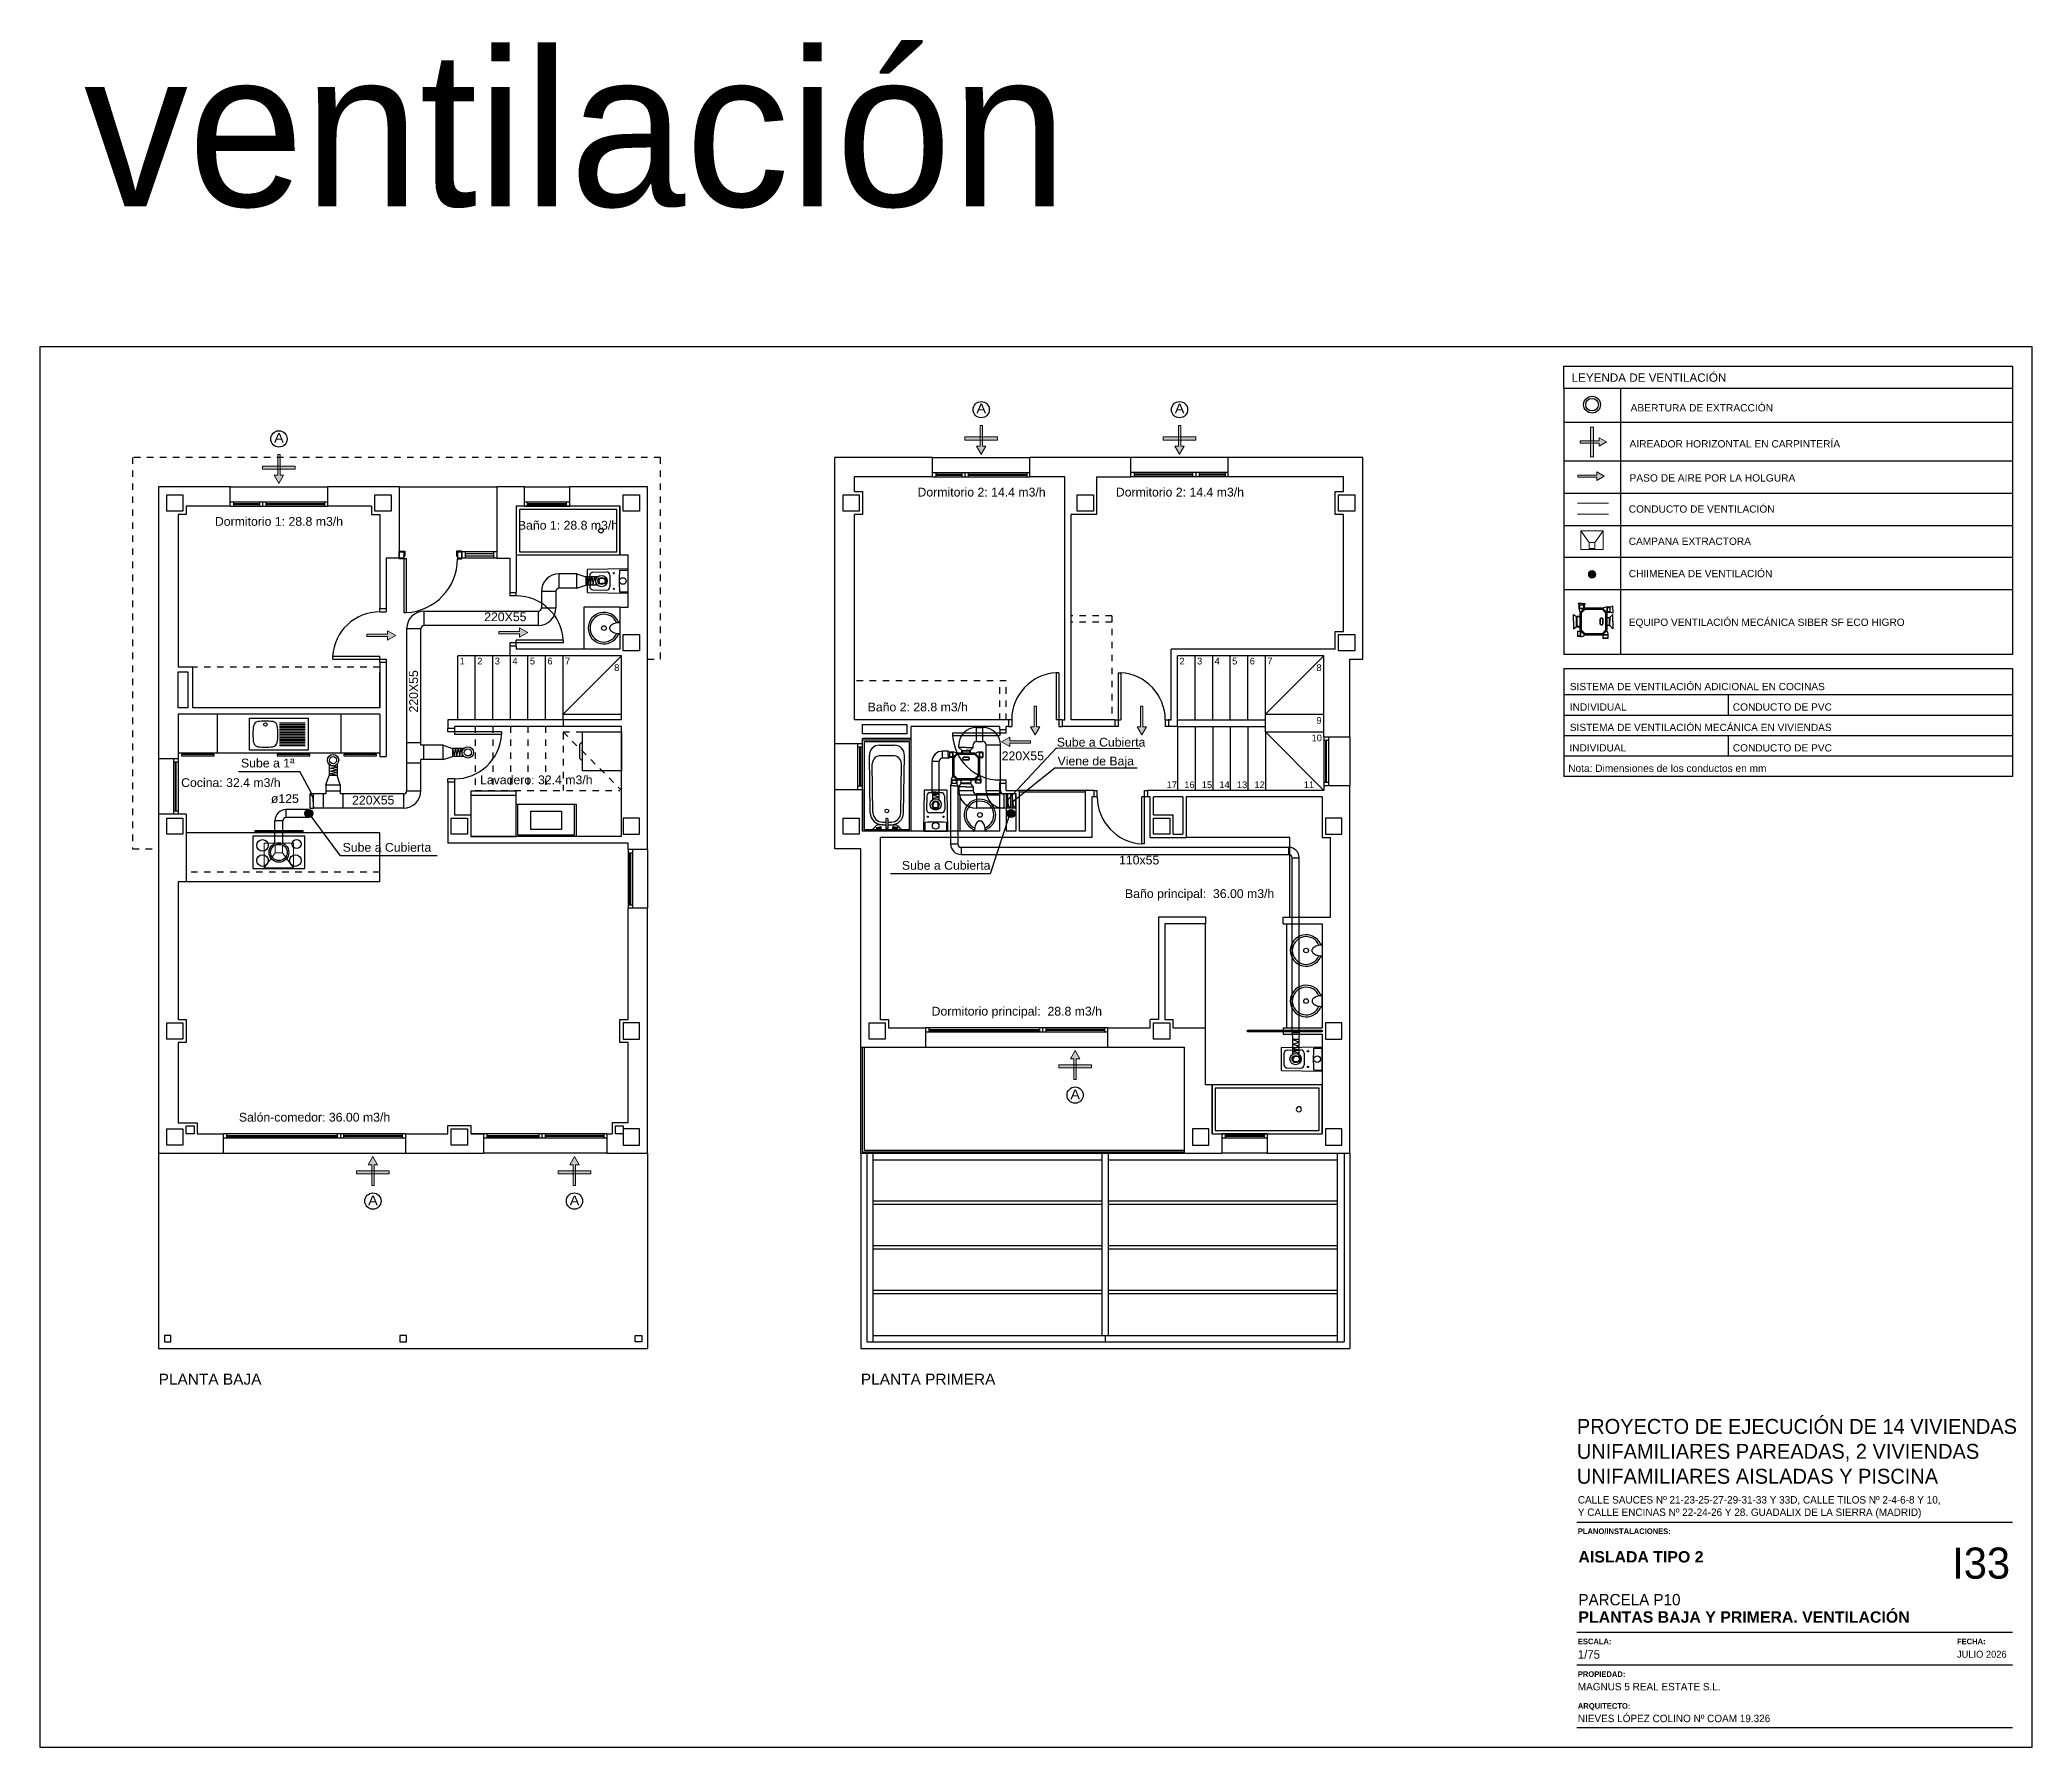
# Model space of a CAD drawing. Header units: millimetres. Extents: x 441156 to 441876, y 4514765 to 4515211.
# Drawn here: x 441294.27 to 441324.91, y 4514917.17 to 4514943.42 of the extents above; entities that cross this region are included whole.
import ezdxf
from ezdxf.enums import TextEntityAlignment as Align

# ---------------------------------------------------------------- set-up
doc = ezdxf.new("R2010")
doc.units = ezdxf.units.MM
doc.linetypes.add('CONTINUA', pattern=[0])
doc.linetypes.add('RAYITAS', pattern=[0.375, 0.25, -0.125])
doc.layers.add('01_cartela', color=6, linetype='Continuous', plot=False)
for name, color, linetype in [('01_mono BAJA', 2, 'Continuous'), ('01_mono PRIMERA', 2, 'Continuous'), ('01_proyección', 4, 'RAYITAS'), ('01_texto cartela', 5, 'Continuous'), ('01_textos', 7, 'Continuous'), ('CALEFAC_NOTAS', 7, 'Continuous'), ('Instalaciones_ventilación_texto', 7, 'Continuous'), ('VENTILACIÓN NOTAS', 7, 'Continuous')]:
    doc.layers.add(name, color=color, linetype=linetype)
doc.layers.add('Instalaciones_ventilación_extracción', color=86, linetype='Continuous', lineweight=25)
doc.styles.add('Century Gothic', font='', dxfattribs={"height": 2})
doc.styles.add('Century Gothic_3', font='', dxfattribs={"height": 4.5})
doc.styles.add('Century Gothic_5', font='', dxfattribs={"height": 2.5})
doc.styles.add('Century Gothic_6', font='', dxfattribs={"height": 11})
doc.styles.add('Estilo1', font='swissel.ttf')
doc.styles.add('NIEVES2', font='sanss___.ttf')
doc.styles.add('NIEVES3', font='swisseb.ttf')
doc.styles.get('Century Gothic').set_extended_font_data('Century Gothic')
doc.styles.get('Century Gothic_3').set_extended_font_data('Century Gothic')
doc.styles.get('Century Gothic_5').set_extended_font_data('Century Gothic')
doc.styles.get('Century Gothic_6').set_extended_font_data('Century Gothic')

msp = doc.modelspace()

# ---------------------------------------------------------------- texts
at = {"layer": '01_cartela', "color": 3, "insert": (441294.95035643, 4514943.25530985), "char_height": 2.3928733831, "width": 70.1854420962, "attachment_point": 1, "style": 'Century Gothic_6'}
msp.add_mtext('ventilación', dxfattribs=at)
at = {"layer": '01_texto cartela', "color": 5}
for s, insert, char_height, width, attachment_point, style in [('\\PPROYECTO DE EJECUCIÓN DE 14 VIVIENDAS UNIFAMILIARES PAREADAS, 2 VIVIENDAS UNIFAMILIARES AISLADAS Y PISCINA', (441317.90780833, 4514922.59938303), 0.23, 6.8221698289, 1, 'Century Gothic_3'), ('CALLE SAUCES Nº 21-23-25-27-29-31-33 Y 33D, CALLE TILOS Nº 2-4-6-8 Y 10, \\PY CALLE ENCINAS Nº 22-24-26 Y 28. GUADALIX DE LA SIERRA (MADRID)', (441317.92260222, 4514921.02928341), 0.114550418, 9.2468106263, 1, 'Century Gothic'), ('{\\fCentury Gothic|b1|i0|c0|p34;PLANO/INSTALACIONES: }', (441317.92260222, 4514920.53231448), 0.0870135776, 2.1171461181, 1, 'Century Gothic'), ('\\pt2.3273;\\PPARCELA P10', (441317.93147855, 4514919.34712375), 0.1745530179, 7.0090801689, 7, 'Century Gothic_5'), ('\\pt2.3273;PLANTAS BAJA Y PRIMERA. VENTILACIÓN', (441317.93147855, 4514919.0799515), 0.1745530179, 7.0090801689, 7, 'NIEVES3'), ('{\\fCentury Gothic|b1|i0|c0|p34;ESCALA: }', (441317.92260222, 4514918.83793511), 0.0870135776, 2.1171461181, 1, 'Century Gothic'), ('{\\fCentury Gothic|b1|i0|c0|p34;FECHA: }', (441323.75346964, 4514918.83793511), 0.0870135776, 2.1171461181, 1, 'Century Gothic'), ('1/75', (441317.92260222, 4514918.65930267), 0.130914763, 2.1171461181, 1, 'Century Gothic'), ('JULIO 2026', (441323.75346964, 4514918.65107596), 0.106913723, 3.5043768434, 1, 'Century Gothic'), ('{\\fCentury Gothic|b1|i0|c0|p34;PROPIEDAD:}', (441317.92260222, 4514918.33525004), 0.0870135776, 0.8370923696, 1, 'Century Gothic'), ('MAGNUS 5 REAL ESTATE S.L.', (441317.92260222, 4514918.15661761), 0.114550418, 4.882308024, 1, 'Century Gothic'), ('{\\fCentury Gothic|b1|i0|c0|p34;ARQUITECTO:}', (441317.92260222, 4514917.84616477), 0.0870135776, 0.8370923696, 1, 'Century Gothic'), ('NIEVES LÓPEZ COLINO Nº COAM 19.326', (441317.92260222, 4514917.66753233), 0.114550418, 3.6515309653, 1, 'Century Gothic')]:
    msp.add_mtext(s, dxfattribs=dict(at, insert=insert, char_height=char_height, width=width, attachment_point=attachment_point, style=style))
at = {"layer": '01_texto cartela', "color": 1}
for s, insert, char_height, width, attachment_point, style in [('I33', (441324.56955424, 4514920.23805102), 0.478574677, 1.0498533469, 3, 'Century Gothic_6'), ('\\pt2.3273;AISLADA TIPO 2 ', (441317.93147855, 4514920.0059354), 0.1745530179, 7.0090801689, 7, 'NIEVES3')]:
    msp.add_mtext(s, dxfattribs=dict(at, insert=insert, char_height=char_height, width=width, attachment_point=attachment_point, style=style))
at = {"layer": '01_textos', "color": 1, "style": 'Estilo1'}
msp.add_text('LEYENDA DE VENTILACIÓN', height=0.1282612154, dxfattribs=at).set_placement((441317.82703859, 4514938.16539063))
at = {"layer": '01_textos', "style": 'NIEVES2', "width": 1.098418}
for rotation, p, p2 in [(0.012239667, (441308.67394952, 4514937.68136978, -0.00003071), (441308.82202555, 4514937.68140142, -0.00003071)), (0.012239667, (441311.72405117, 4514937.68136978, 0.00000573), (441311.8721272, 4514937.68140142, 0.00000573)), (0.012239667, (441297.8746242, 4514937.2313862, 0.0000052), (441298.02270023, 4514937.23141783, 0.0000052)), (359.987760333, (441310.11899643, 4514927.13246549, 0.0000052), (441310.26707246, 4514927.13243386, 0.0000052)), (359.987760333, (441299.3196711, 4514925.5024655, 0.00000664), (441299.46774713, 4514925.50243386, 0.00000664)), (359.987760333, (441302.41985454, 4514925.50249928, 0.0000052), (441302.56793057, 4514925.50246765, 0.0000052))]:
    msp.add_text('A', height=0.14733934, rotation=rotation, dxfattribs=at).set_placement(p, p2, align=Align.FIT)
at = {"layer": '01_textos', "color": 5, "style": 'Estilo1'}
for s, height, p in [('ABERTURA DE EXTRACCIÓN', 0.1125098979, (441318.73325394, 4514937.70901186)), ('AIREADOR HORIZONTAL EN CARPINTERÍA', 0.1125098979, (441318.71716279, 4514937.15505501)), ('PASO DE AIRE POR LA HOLGURA', 0.1125098979, (441318.71716279, 4514936.63060677)), ('CONDUCTO DE VENTILACIÓN', 0.1115610713, (441318.70547703, 4514936.15277404)), ('CAMPANA EXTRACTORA', 0.1115610713, (441318.70547702, 4514935.65666689)), ('CHIIMENEA DE VENTILACIÓN', 0.1115610713, (441318.70547703, 4514935.16055974)), ('EQUIPO VENTILACIÓN MECÁNICA SIBER SF ECO HIGRO', 0.1115610713, (441318.70547703, 4514934.41132513)), ('SISTEMA DE VENTILACIÓN ADICIONAL EN COCINAS', 0.1115610713, (441317.79898025, 4514933.42280112)), ('INDIVIDUAL', 0.111561071, (441317.79898025, 4514933.10853412)), ('CONDUCTO DE PVC', 0.1115610713, (441320.30572617, 4514933.10853412)), ('SISTEMA DE VENTILACIÓN MECÁNICA EN VIVIENDAS', 0.1115610713, (441317.79898025, 4514932.79426711)), ('INDIVIDUAL', 0.111561071, (441317.79211716, 4514932.48000011)), ('CONDUCTO DE PVC', 0.1115610713, (441320.30572617, 4514932.48000011)), ('Nota: Dimensiones de los conductos en mm', 0.1115610713, (441317.77452709, 4514932.16573311)), ('PLANTA BAJA', 0.1697265748, (441296.0978928, 4514922.74270562, 0.0000052)), ('PLANTA PRIMERA', 0.1697265748, (441306.89715567, 4514922.74274067, 0.0000052))]:
    msp.add_text(s, height=height, dxfattribs=at).set_placement(p)
at = {"layer": '01_textos', "style": 'NIEVES2'}
for s, rotation, p in [('Dormitorio 2: 14.4 m3/h', 0.000000083, (441308.7533914, 4514936.40062768, 0.00000992)), ('Dormitorio 2: 14.4 m3/h', 0.000000083, (441311.8033914, 4514936.40062768, 0.00004637)), ('Dormitorio 1: 28.8 m3/h', 359.999999917, (441297.94826166, 4514935.9506441, 0.0000052)), ('Baño 1: 28.8 m3/h', 0.000000083, (441302.39305468, 4514935.89177659, 0.00000866)), ('Baño 2: 28.8 m3/h', 0.000000083, (441307.77172596, 4514933.09624431, 0.00004749)), ('Cocina: 32.4 m3/h', 0.000000083, (441297.20898269, 4514931.93363089, 0.00001733)), ('Lavadero: 32.4 m3/h', 0.000000083, (441301.90547836, 4514931.97590767, 0.00000866)), ('Baño principal:  36.00 m3/h', 0.000000083, (441312.10671777, 4514930.22661494, 0.00005009)), ('Dormitorio principal:  28.8 m3/h', 0.000000083, (441309.29498944, 4514928.41838718, 0.00000919)), ('Salón-comedor: 36.00 m3/h', 0.000000083, (441298.49566411, 4514926.78838718, 0.00000919))]:
    msp.add_text(s, height=0.135, rotation=rotation, dxfattribs=at).set_placement(p, align=Align.CENTER)
for s, rotation, p in [('220X55', 359.999999893, (441301.10429353, 4514934.48412841, 0.0000052)), ('220X55', 89.999999917, (441300.08572095, 4514933.07956533, 0.00000389)), ('Sube a Cubierta', 359.999999917, (441309.91011812, 4514932.55531706, 0.0000052)), ('Sube a 1ª', 359.999999917, (441297.36452071, 4514932.23437277, 0.00000336)), ('220X55', 359.999999917, (441309.06242768, 4514932.34565563, 0.00000573)), ('Viene de Baja', 359.999999917, (441309.92190913, 4514932.26568364, 0.0000052)), ('ø125', 359.99999992, (441297.82427592, 4514931.68786213, 0.00000546)), ('220X55', 359.999999893, (441299.07274248, 4514931.66464995, 0.00000389)), ('Sube a Cubierta', 359.99999992, (441298.92741189, 4514930.93835642, 0.00000565)), ('Sube a Cubierta', 359.999999917, (441307.52734795, 4514930.66140208, 0.00000544)), ('110x55', 359.999999917, (441310.86698377, 4514930.74286069, 0.0000052))]:
    msp.add_text(s, height=0.135, rotation=rotation, dxfattribs=at).set_placement(p)

# ---------------------------------------------------------------- blocks, each defined once
blk = doc.blocks.new('A$C05441830')
at = {"layer": '01_mono BAJA', "color": 254, "linetype": 'CONTINUA'}
for p, q in [((0.4, 13.25), (0.4, 9.067)), ((1.5, 13.25), (0.4, 13.25)), ((1.5, 12.95), (1.5, 13.25)), ((1.5, 13.25), (3, 13.25)), ((4.1, 13.25), (3, 13.25)), ((3, 12.95), (3, 13.25)), ((4.1, 13.25), (4.1, 12.15)), ((4.1, 13.25), (5.6, 13.25)), ((6.025, 13.25), (5.6, 13.25)), ((5.6, 13.25), (5.6, 12.15)), ((6.025, 12.95), (6.025, 13.25)), ((6.025, 13.25), (6.725, 13.25)), ((7.92, 13.25), (6.725, 13.25)), ((6.725, 12.95), (6.725, 13.25)), ((7.92, 7.67), (7.92, 13.25)), ((0.775, 12.875), (0.7, 12.875)), ((0.775, 12.95), (0.775, 12.875)), ((1.5, 12.95), (0.825, 12.95)), ((0.825, 12.95, 0), (0.825, 12.825, 0)), ((1.5, 13.02, 0), (3, 13.02, 0)), ((1.5, 12.95, 0), (3, 12.95, 0)), ((1.55, 13.02), (1.55, 12.95)), ((1.55, 12.992), (1.95, 12.992, 0)), ((1.55, 12.978), (1.95, 12.978, 0)), ((1.95, 13.02, 0), (1.95, 12.95, 0)), ((2, 13.02, 0), (2, 12.95, 0)), ((2.05, 13.02, 0), (2.05, 12.95, 0)), ((2.05, 12.992, 0), (2.95, 12.992, 0)), ((2.05, 12.978, 0), (2.95, 12.978, 0)), ((2.95, 13.02, 0), (2.95, 12.95, 0)), ((3.675, 12.95), (3, 12.95, 0)), ((3.675, 12.95, 0), (3.675, 12.825, 0)), ((5.9, 12.95), (5.9, 11.622)), ((6.025, 12.95), (5.9, 12.95)), ((6.025, 13.02), (6.725, 13.02)), ((6.025, 12.95), (6.725, 12.95)), ((6.075, 12.95), (6.075, 13.02)), ((6.075, 12.992), (6.675, 12.992)), ((6.075, 12.978), (6.675, 12.978)), ((6.675, 12.95), (6.675, 13.02)), ((7.495, 12.95), (6.725, 12.95)), ((7.495, 12.95, 0), (7.495, 12.2, 0)), ((0.7, 12.825), (0.7, 10.475)), ((0.825, 12.825, 0), (0.7, 12.825, 0)), ((3.675, 12.825, 0), (3.8, 12.825, 0)), ((3.8, 12.825), (3.8, 11.375)), ((3.9, 12.15), (3.9, 11.375)), ((4.1, 12.15), (3.9, 12.15)), ((4.11, 12.15), (4.17, 12.15)), ((4.17, 12.18), (4.17, 12.15)), ((4.185, 12.25), (4.185, 12.19)), ((4.98, 12.25), (4.98, 12.19)), ((4.995, 12.18), (4.995, 12.15)), ((5.065, 12.25), (5.065, 12.15)), ((5.6, 12.25), (5.065, 12.25)), ((5.6, 12.15), (5.065, 12.15)), ((5.115, 12.25), (5.115, 12.15)), ((5.55, 12.217), (5.115, 12.217)), ((5.55, 12.183), (5.115, 12.183)), ((5.55, 12.25), (5.55, 12.15)), ((5.6, 12.15), (5.8, 12.15)), ((5.8, 12.15), (5.8, 11.622)), ((7.493, 11.966), (7.62, 11.968)), ((7.495, 12.2), (7.62, 12.2)), ((7.62, 11.4), (7.62, 12.2)), ((7.03, 11.886), (7.03, 11.713)), ((7.08, 11.936), (7.29, 11.939)), ((7.08, 11.663), (7.29, 11.66)), ((7.27, 11.84), (7.21, 11.84)), ((7.27, 11.76), (7.21, 11.76)), ((7.28, 11.83), (7.28, 11.77)), ((7.34, 11.889), (7.34, 11.71)), ((3.8, 11.325), (3.8, 11.375)), ((3.8, 11.375), (3.9, 11.375)), ((3.9, 11.375), (3.9, 11.325)), ((5.8, 11.622), (5.8, 11.572)), ((5.8, 11.622), (5.9, 11.622)), ((5.9, 11.572), (5.8, 11.572)), ((5.9, 11.572), (5.9, 11.622)), ((6.945, 11.401, 0), (7.495, 11.401, 0)), ((6.945, 10.75), (6.945, 11.401)), ((7.493, 11.634), (7.62, 11.632)), ((7.495, 11.4, 0), (7.495, 10.75, 0)), ((7.495, 11.4), (7.62, 11.4)), ((3.8, 11.325), (3.9, 11.325)), ((7.339, 11.06, 0), (7.338, 11.09, 0)), ((7.493, 11.171, 0), (7.478, 11.171, 0)), ((7.495, 11.169, 0), (7.495, 10.981, 0)), ((6.624, 10.847), (5.8, 10.847)), ((5.8, 10.847), (5.8, 10.797)), ((5.8, 10.797), (5.8, 10.65)), ((5.9, 10.797), (5.8, 10.797)), ((5.9, 10.797), (5.9, 10.888)), ((6.624, 10.888), (5.9, 10.888)), ((5.9, 10.797), (5.9, 10.75)), ((7.495, 10.75), (5.9, 10.75)), ((6.624, 10.847), (6.624, 10.888)), ((7.493, 10.978, 0), (7.478, 10.979, 0)), ((0.92, 10.475), (0.7, 10.475)), ((0.92, 10.475), (0.92, 9.85)), ((3.077, 10.6), (3.077, 10.642)), ((3.077, 10.642), (3.8, 10.642)), ((3.077, 10.6), (3.9, 10.6)), ((3.8, 10.55), (3.8, 10.642)), ((3.8, 10.55), (3.8, 9.85)), ((3.8, 10.55), (3.9, 10.55)), ((3.9, 10.6), (3.9, 10.55)), ((3.9, 10.55), (3.9, 9.1)), ((5, 9.665), (5, 10.65)), ((5.2, 10.65), (5, 10.65)), ((5.8, 10.65), (5.075, 10.65)), ((5.27, 9.665), (5.27, 10.65)), ((5.54, 9.665), (5.54, 10.65)), ((7.52, 10.65), (5.8, 10.65)), ((5.81, 9.665), (5.81, 10.65)), ((6.08, 9.665), (6.08, 10.65)), ((6.35, 9.665), (6.35, 10.65)), ((6.62, 9.665), (6.62, 10.65)), ((6.62, 9.75), (7.52, 10.65)), ((7.52, 9.665), (7.52, 10.65)), ((3.8, 9.85), (3.8, 10.4)), ((3.8, 9.85), (0.92, 9.85)), ((3.8, 9.85), (0.92, 9.85)), ((3.8, 9.75), (0.7, 9.75)), ((0.7, 9.75), (0.7, 9.067)), ((1.3, 9.75), (1.3, 9.15)), ((1.8, 9.2), (1.8, 9.69)), ((1.8, 9.69), (2.7, 9.69)), ((2.259, 9.62), (2.655, 9.62)), ((2.259, 9.595), (2.655, 9.595)), ((2.259, 9.57), (2.655, 9.57)), ((2.259, 9.545), (2.655, 9.545)), ((2.259, 9.52), (2.655, 9.52)), ((2.7, 9.69), (2.7, 9.2)), ((3.2, 9.75), (3.2, 9.15)), ((3.8, 9.75), (3.8, 9.1)), ((7.52, 9.665), (4.85, 9.665)), ((4.85, 9.665), (4.85, 9.532)), ((4.85, 9.482), (4.85, 9.532)), ((4.95, 9.532), (4.85, 9.532)), ((7.52, 9.565), (4.95, 9.565)), ((4.95, 9.565), (4.95, 9.532)), ((4.95, 9.532), (4.95, 9.441)), ((6.62, 9.75), (7.52, 9.75)), ((7.52, 7.87), (7.52, 9.565)), ((2.7, 9.2), (1.8, 9.2)), ((2.259, 9.495), (2.655, 9.495)), ((2.259, 9.47), (2.655, 9.47)), ((2.259, 9.445), (2.655, 9.445)), ((2.259, 9.42), (2.655, 9.42)), ((2.259, 9.395), (2.655, 9.395)), ((2.259, 9.37), (2.655, 9.37)), ((2.259, 9.345), (2.655, 9.345)), ((2.259, 9.32), (2.655, 9.32)), ((2.259, 9.295), (2.655, 9.295)), ((2.259, 9.27), (2.655, 9.27)), ((5.674, 9.482), (4.85, 9.482)), ((5.674, 9.441), (4.95, 9.441)), ((5.674, 9.482), (5.674, 9.441)), ((0.7, 9.067, 0), (0.4, 9.067, 0)), ((0.4, 9.067), (0.4, 8.217)), ((0.63, 9.067), (0.63, 8.217)), ((0.63, 9.017), (0.7, 9.017)), ((0.658, 8.267), (0.658, 9.017)), ((0.672, 8.267), (0.672, 9.017)), ((3.8, 9.15), (0.7, 9.15)), ((0.7, 9.067), (0.7, 8.217)), ((3.8, 9.1), (3.9, 9.1)), ((4.85, 8.707), (4.85, 8.757)), ((4.95, 8.757), (4.85, 8.757)), ((4.85, 8.707), (4.85, 7.77)), ((4.95, 8.707), (4.85, 8.707)), ((4.95, 8.757), (4.95, 8.707)), ((4.95, 8.707), (4.95, 8.205)), ((5.9, 8.5), (5.2, 8.5)), ((5.925, 7.895), (5.925, 8.37)), ((6.795, 7.895), (6.795, 8.37)), ((0.4, 8.217), (0.4, 3)), ((0.825, 8.217, 0), (0.4, 8.217, 0)), ((0.63, 8.267), (0.7, 8.267)), ((0.825, 8.217, 0), (0.825, 7.175, 0)), ((4.95, 8.205), (5.2, 8.205)), ((5.2, 8.205), (5.2, 7.87)), ((3.8, 7.925), (0.825, 7.925)), ((3.8, 7.175), (3.8, 7.925)), ((7.62, 7.77), (4.85, 7.77)), ((7.52, 7.87), (5.2, 7.87)), ((5.925, 7.895), (6.795, 7.895)), ((7.62, 7.67), (7.62, 7.77)), ((7.92, 7.67, 0), (7.62, 7.67, 0)), ((7.62, 7.67, 0), (7.62, 6.77, 0)), ((7.69, 7.67, 0), (7.69, 6.77, 0)), ((7.92, 7.67, 0), (7.92, 6.77, 0)), ((7.62, 7.62, 0), (7.69, 7.62, 0)), ((7.648, 6.82, 0), (7.648, 7.62, 0)), ((7.662, 6.82, 0), (7.662, 7.62, 0)), ((0.7, 7.175), (0.7, 5.055)), ((0.825, 7.175), (0.7, 7.175)), ((3.8, 7.175), (0.825, 7.175)), ((7.62, 6.82, 0), (7.69, 6.82, 0)), ((7.62, 5.055), (7.62, 6.77, 0)), ((7.92, 6.77, 0), (7.62, 6.77, 0)), ((7.92, 3), (7.92, 6.77)), ((7.495, 4.705, 0), (7.495, 5.055, 0)), ((7.495, 5.055, 0), (7.62, 5.055, 0)), ((0.7, 4.705), (0.7, 3.47)), ((7.62, 4.705, 0), (7.495, 4.705, 0)), ((7.62, 3.47), (7.62, 4.705)), ((0.7, 3.47), (0.995, 3.47)), ((0.995, 3.47), (0.995, 3.3)), ((7.62, 3.47), (7.375, 3.47)), ((7.375, 3.47), (7.375, 3.3, 0)), ((0.995, 3.3), (1.395, 3.3)), ((1.395, 3.3), (1.395, 3)), ((4.195, 3.3, 0), (1.395, 3.3)), ((4.195, 3.23, 0), (1.395, 3.23)), ((1.445, 3.3), (1.445, 3.23)), ((1.445, 3.272, 0), (3.145, 3.272, 0)), ((1.445, 3.258, 0), (3.145, 3.258, 0)), ((3.145, 3.3, 0), (3.145, 3.23, 0)), ((3.195, 3.3, 0), (3.195, 3.23, 0)), ((3.245, 3.3, 0), (3.245, 3.23, 0)), ((4.145, 3.272, 0), (3.245, 3.272, 0)), ((4.145, 3.258, 0), (3.245, 3.258, 0)), ((4.145, 3.3, 0), (4.145, 3.23, 0)), ((4.195, 3.3, 0), (4.85, 3.3, 0)), ((4.195, 3.3, 0), (4.195, 3, 0)), ((5.2, 3.3), (5.395, 3.3)), ((5.395, 3.3, 0), (5.2, 3.3, 0)), ((7.295, 3.3, 0), (5.395, 3.3, 0)), ((5.395, 3.3, 0), (5.395, 3, 0)), ((7.295, 3.23, 0), (5.395, 3.23, 0)), ((5.445, 3.3, 0), (5.445, 3.23, 0)), ((5.445, 3.272, 0), (6.246, 3.272, 0)), ((5.445, 3.258, 0), (6.246, 3.258, 0)), ((6.246, 3.3, 0), (6.246, 3.23, 0)), ((6.295, 3.3, 0), (6.295, 3.23, 0)), ((6.345, 3.3, 0), (6.345, 3.23, 0)), ((7.245, 3.272, 0), (6.345, 3.272, 0)), ((7.245, 3.258, 0), (6.345, 3.258, 0)), ((7.245, 3.3, 0), (7.245, 3.23, 0)), ((7.295, 3.3), (7.375, 3.3)), ((7.295, 3.3, 0), (7.295, 3, 0)), ((0.4, 3), (1.395, 3)), ((0.4, 3), (0.4, 0)), ((1.395, 3), (4.195, 3, 0)), ((4.195, 3, 0), (5.395, 3, 0)), ((7.295, 3, 0), (5.395, 3, 0)), ((7.295, 3), (7.92, 3)), ((7.92, 3), (7.92, 0)), ((0.4, 0, 0), (7.92, 0))]:
    blk.add_line(p, q, dxfattribs=at)
for points in [[(0.775, 12.875), (0.525, 12.875), (0.525, 13.125), (0.775, 13.125), (0.775, 12.875)], [(3.975, 12.875), (3.725, 12.875), (3.725, 13.125), (3.975, 13.125), (3.975, 12.875)], [(7.495, 12.2), (7.495, 12.95), (5.9, 12.95), (5.9, 12.2)], [(7.445, 12.25), (7.445, 12.9), (5.95, 12.9), (5.95, 12.25)], [(7.545, 13.125), (7.795, 13.125), (7.795, 12.875), (7.545, 12.875), (7.545, 13.125)], [(4.185, 12.26), (4.185, 12.25), (4.1, 12.25), (4.1, 12.26)], [(4.98, 12.26), (4.98, 12.25), (5.065, 12.25), (5.065, 12.26)], [(4.17, 12.15), (4.1, 12.15), (4.1, 12.25), (4.17, 12.25)], [(4.17, 12.15), (4.17, 12.14), (4.1, 12.14), (4.1, 12.15)], [(4.185, 12.19), (4.185, 12.18), (4.17, 12.18), (4.17, 12.19)], [(4.17, 12.14), (4.17, 11.315), (4.21, 11.315), (4.21, 12.14)], [(4.98, 12.19), (4.98, 12.18), (4.995, 12.18), (4.995, 12.19)], [(4.995, 12.15), (4.995, 12.14), (5.065, 12.14), (5.065, 12.15)], [(7.545, 10.975), (7.795, 10.975), (7.795, 10.725), (7.545, 10.725), (7.545, 10.975)], [(0.7, 10.405), (0.85, 10.405), (0.85, 9.85), (0.7, 9.85)], [(2.225, 9.13), (2.225, 9.11), (2.725, 9.11), (2.725, 9.13)], [(3.25, 9.13), (3.25, 9.11), (3.75, 9.11), (3.75, 9.13)], [(5.2, 8.57), (5.2, 7.87), (5.9, 7.87), (5.9, 8.57)], [(5.9, 8.37), (6.82, 8.37), (6.82, 7.87), (5.9, 7.87)], [(0.775, 7.905), (0.525, 7.905), (0.525, 8.155), (0.775, 8.155), (0.775, 7.905)], [(5.15, 7.905), (4.9, 7.905), (4.9, 8.155), (5.15, 8.155), (5.15, 7.905)], [(7.545, 7.905), (7.795, 7.905), (7.795, 8.155), (7.545, 8.155), (7.545, 7.905)], [(1.85, 7.377), (2.65, 7.377), (2.65, 7.877), (1.85, 7.877)], [(2.618, 7.945), (1.883, 7.945), (1.883, 7.965), (2.618, 7.965)], [(0.775, 4.755), (0.525, 4.755), (0.525, 5.005), (0.775, 5.005), (0.775, 4.755)], [(7.545, 4.755), (7.795, 4.755), (7.795, 5.005), (7.545, 5.005), (7.545, 4.755)], [(0.775, 3.125), (0.525, 3.125), (0.525, 3.375), (0.775, 3.375), (0.775, 3.125)], [(0.825, 3.42), (0.945, 3.42), (0.945, 3.3), (0.825, 3.3)], [(5.15, 3.125), (4.9, 3.125), (4.9, 3.375), (5.15, 3.375), (5.15, 3.125)], [(7.425, 3.42), (7.545, 3.42), (7.545, 3.3), (7.425, 3.3)], [(7.545, 3.125), (7.795, 3.125), (7.795, 3.375), (7.545, 3.375), (7.545, 3.125)], [(7.73, 0.2), (7.83, 0.2), (7.83, 0.1), (7.73, 0.1)]]:
    blk.add_lwpolyline(points, close=True, dxfattribs=at)
for points in [[(4.995, 12.25), (4.995, 12.15)], [(5.065, 12.15), (5.065, 12.25)], [(4.85, 3.3), (4.85, 3.425), (5.2, 3.425), (5.2, 3.3)]]:
    blk.add_lwpolyline(points, dxfattribs=at)
at = {"layer": '01_mono BAJA', "color": 254, "linetype": 'CONTINUA', "flags": 128}
blk.add_lwpolyline([(7.62, 11.981, 0.414214), (7.616, 11.985), (7.615, 11.985), (6.995, 11.975, 0.436396), (6.99, 11.971), (6.99, 11.629, 0.436396), (6.995, 11.625), (7.615, 11.615), (7.616, 11.615, 0.414214), (7.62, 11.619)], format="xyb", close=True, dxfattribs=at)
at = {"layer": '01_mono BAJA', "color": 254, "linetype": 'CONTINUA', "elevation": 0}
for points in [[(6.92, 9.03), (6.88, 9.07), (6.88, 9.29), (6.92, 9.33)], [(0.7, 5.055), (0.825, 5.055), (0.825, 4.705), (0.7, 4.705)]]:
    blk.add_lwpolyline(points, dxfattribs=at)
for points in [[(6.92, 9.48), (7.52, 9.48), (7.52, 8.88), (6.92, 8.88)], [(0.753, 9.13), (0.753, 9.11), (1.253, 9.11), (1.253, 9.13)], [(6.124, 8.263), (6.596, 8.263), (6.596, 7.977), (6.124, 7.977)], [(0.59, 0.2), (0.49, 0.2), (0.49, 0.1), (0.59, 0.1)], [(4.21, 0.2), (4.11, 0.2), (4.11, 0.1), (4.21, 0.1)]]:
    blk.add_lwpolyline(points, close=True, dxfattribs=at)
at = {"layer": '01_mono BAJA', "color": 254, "linetype": 'CONTINUA'}
for centre, radius in [((7.202, 12.575), 0.035), ((7.4, 11.92), 0.01), ((7.4, 11.68), 0.01), ((7.54, 11.8), 0.051), ((7.248, 11.075, 0), 0.036), ((2.042, 9.594), 0.0275), ((1.998, 7.734), 0.089), ((2.25, 7.627), 0.152), ((2.25, 7.627), 0.127), ((2.523, 7.754), 0.0693), ((1.998, 7.501), 0.089), ((2.503, 7.501), 0.089)]:
    blk.add_circle(centre, radius, dxfattribs=at)
for centre, radius, start, end in [((4.169, 12.14), 0.827, 272.8856, 359.9505), ((10.465, 11.8), 2.982, 176.9359, 183.0641), ((7.494, 11.959), 0.007, 90.924, 176.9359), ((7.08, 11.886), 0.05, 90.924, 180), ((7.08, 11.713), 0.05, 180, 269.076), ((7.21, 11.8), 0.04, 90, 270), ((7.27, 11.83), 0.01, 0, 90), ((7.27, 11.77), 0.01, 270, 0), ((7.29, 11.889), 0.05, 0, 90.924), ((7.29, 11.71), 0.05, 269.076, 0), ((5.9, 10.847), 0.725, 3.2758, 90), ((7.494, 11.641), 0.007, 183.0641, 269.076), ((3.8, 10.6), 0.725, 90, 176.7242), ((7.248, 11.075, 0), 0.243, 24.8749, 335.1251), ((7.248, 11.075, 0), 0.213, 22.0656, 338.0564), ((7.386, 11.075, 0), 0.0498, 135.6956, 162.5904), ((7.386, 11.075, 0), 0.0498, 197.9532, 224.3044), ((7.453, 11.009, 0), 0.143, 106.8165, 135.6956), ((7.453, 11.14, 0), 0.143, 224.3044, 253.1835), ((7.492, 10.879, 0), 0.279, 89.383, 106.8165), ((7.479, 11.183, 0), 0.0128, 210.5291, 266.214), ((7.493, 11.169, 0), 0.0027, 0, 83.3159), ((7.492, 11.271, 0), 0.279, 253.1835, 270.617), ((7.479, 10.966, 0), 0.0128, 93.786, 149.4709), ((7.493, 10.981, 0), 0.0027, 276.6841, 0), ((2.6, 9.445), 0.75, 169.8852, 190.1148), ((1.936, 9.564), 0.075, 99.0787, 169.8852), ((2.042, 8.897), 0.75, 80.9213, 99.0787), ((2.149, 9.564), 0.075, 10.1148, 80.9213), ((1.484, 9.445), 0.75, 349.8852, 10.1148), ((1.936, 9.327), 0.075, 190.1148, 260.9213), ((2.042, 9.993), 0.75, 260.9213, 279.0787), ((2.149, 9.327), 0.075, 279.0787, 349.8852), ((4.95, 9.482), 0.725, 270, 356.7242)]:
    blk.add_arc(centre, radius, start, end, dxfattribs=at)
at = {"layer": '01_proyección', "color": 120, "ltscale": 0.25}
for p, q in [((3.8, 10.475), (0.92, 10.475)), ((5.27, 9.565), (5.27, 8.58)), ((5.54, 9.565), (5.54, 8.58)), ((5.81, 9.565), (5.81, 8.58)), ((6.08, 9.565), (6.08, 8.58)), ((6.35, 9.565), (6.35, 8.58)), ((6.62, 9.665), (6.62, 8.58)), ((6.62, 9.48), (7.52, 9.48)), ((6.62, 9.48), (7.52, 8.58)), ((5.27, 8.58), (7.495, 8.58)), ((3.8, 7.325), (0.825, 7.325))]:
    blk.add_line(p, q, dxfattribs=at)
at = {"layer": '01_proyección', "color": 120, "ltscale": 0.25, "elevation": 0}
blk.add_lwpolyline([(7.92, 10.6), (8.12, 10.6), (8.12, 13.7), (0, 13.7), (0, 7.68), (0.4, 7.68)], dxfattribs=at)
at = {"layer": '01_mono BAJA', "color": 254, "linetype": 'CONTINUA', "style": 'NIEVES2'}
for s, p in [('1', (5.069, 10.517)), ('2', (5.339, 10.517)), ('3', (5.609, 10.517)), ('4', (5.879, 10.517)), ('5', (6.149, 10.517)), ('6', (6.419, 10.517)), ('7', (6.689, 10.517)), ('8', (7.445, 10.416))]:
    blk.add_text(s, height=0.103, dxfattribs=at).set_placement(p, align=Align.CENTER)
blk = doc.blocks.new('A$C11D349B9')
at = {"layer": '01_mono PRIMERA', "color": 254}
for p, q in [((1.433, 9.295), (1.433, 13.7)), ((2.933, 13.7, 0), (1.433, 13.7, 0)), ((2.933, 13.4, 0), (2.933, 13.7, 0)), ((2.933, 13.7, 0), (4.433, 13.7, 0)), ((5.983, 13.7, 0), (4.433, 13.7, 0)), ((4.433, 13.4, 0), (4.433, 13.7, 0)), ((5.983, 13.4, 0), (5.983, 13.7, 0)), ((7.483, 13.7, 0), (5.983, 13.7, 0)), ((9.553, 13.7, 0), (7.483, 13.7, 0)), ((7.483, 13.4, 0), (7.483, 13.7, 0)), ((9.553, 10.6), (9.553, 13.7)), ((1.733, 13.175), (1.733, 13.4)), ((2.933, 13.4, 0), (1.733, 13.4, 0)), ((2.933, 13.47, 0), (4.433, 13.47, 0)), ((2.933, 13.4, 0), (4.433, 13.4, 0)), ((2.983, 13.47, 0), (2.983, 13.4, 0)), ((2.983, 13.442, 0), (3.383, 13.442, 0)), ((2.983, 13.428, 0), (3.383, 13.428, 0)), ((3.383, 13.47, 0), (3.383, 13.4, 0)), ((3.433, 13.47, 0), (3.433, 13.4, 0)), ((3.483, 13.47, 0), (3.483, 13.4, 0)), ((3.483, 13.442, 0), (4.383, 13.442, 0)), ((3.483, 13.428, 0), (4.383, 13.428, 0)), ((4.383, 13.47, 0), (4.383, 13.4, 0)), ((4.968, 13.4, 0), (4.433, 13.4, 0)), ((4.968, 9.665), (4.968, 13.4)), ((5.458, 13.4, 0), (5.983, 13.4, 0)), ((7.483, 13.47, 0), (5.983, 13.47, 0)), ((7.483, 13.4, 0), (5.983, 13.4, 0)), ((6.033, 13.47, 0), (6.033, 13.4, 0)), ((6.933, 13.442, 0), (6.033, 13.442, 0)), ((6.933, 13.428, 0), (6.033, 13.428, 0)), ((6.933, 13.47, 0), (6.933, 13.4, 0)), ((6.983, 13.47, 0), (6.983, 13.4, 0)), ((7.033, 13.47, 0), (7.033, 13.4, 0)), ((7.433, 13.442, 0), (7.033, 13.442, 0)), ((7.433, 13.428, 0), (7.033, 13.428, 0)), ((7.433, 13.47, 0), (7.433, 13.4, 0)), ((9.253, 13.4, 0), (7.483, 13.4, 0)), ((9.253, 13.175), (9.253, 13.4)), ((1.733, 9.665), (1.733, 12.825)), ((5.068, 9.665), (5.068, 12.825)), ((9.253, 11.025), (9.253, 12.825)), ((9.128, 10.75), (6.603, 10.75)), ((6.603, 9.665), (6.603, 10.75)), ((8.953, 10.65), (6.703, 10.65)), ((6.703, 9.565), (6.703, 10.65)), ((6.973, 9.665), (6.973, 10.65)), ((7.243, 9.665), (7.243, 10.65)), ((7.513, 9.665), (7.513, 10.65)), ((7.783, 9.665), (7.783, 10.65)), ((8.053, 9.75), (8.053, 10.65)), ((8.053, 9.75), (8.953, 10.65)), ((8.953, 9.405), (8.953, 10.65)), ((9.353, 9.405), (9.353, 10.6)), ((9.353, 10.6, 0), (9.553, 10.6, 0)), ((4.877, 10.388), (4.835, 10.388)), ((4.835, 10.388), (4.835, 9.665)), ((4.877, 10.388), (4.877, 9.565)), ((5.789, 10.388), (5.831, 10.388)), ((5.789, 10.388), (5.789, 9.565)), ((5.831, 10.388), (5.831, 9.665)), ((4.102, 9.665), (1.733, 9.665)), ((3.968, 9.565), (2.608, 9.565, 0)), ((2.608, 9.38, 0), (2.608, 9.565, 0)), ((3.968, 9.515), (3.968, 9.565)), ((3.968, 9.515), (3.968, 9.423)), ((3.968, 9.515), (4.068, 9.515)), ((4.102, 9.565), (4.068, 9.565)), ((4.068, 9.515), (4.068, 9.565)), ((4.068, 9.465), (4.068, 9.515)), ((4.152, 9.665), (4.102, 9.665)), ((4.102, 9.665), (4.102, 9.565)), ((4.102, 9.565), (4.152, 9.565)), ((4.152, 9.665), (4.152, 9.565)), ((4.927, 9.665), (4.835, 9.665)), ((4.877, 9.565), (4.927, 9.565)), ((4.927, 9.665), (4.927, 9.565)), ((4.927, 9.665), (4.968, 9.665)), ((5.739, 9.565), (4.927, 9.565)), ((5.739, 9.665), (5.068, 9.665)), ((5.739, 9.665), (5.831, 9.665)), ((5.739, 9.665), (5.739, 9.565)), ((5.789, 9.565), (5.739, 9.565)), ((6.514, 9.665), (6.564, 9.665)), ((6.514, 9.665), (6.514, 9.565)), ((6.564, 9.565), (6.514, 9.565)), ((6.603, 9.665), (6.564, 9.665)), ((6.564, 9.665), (6.603, 9.665)), ((6.564, 9.665), (6.564, 9.565)), ((6.703, 9.565), (6.564, 9.565)), ((6.703, 9.665), (8.053, 9.665)), ((6.703, 9.565), (6.703, 8.58)), ((6.703, 9.565), (8.053, 9.565)), ((6.973, 9.565), (6.973, 8.58)), ((7.243, 9.565), (7.243, 8.58)), ((7.513, 9.565), (7.513, 8.58)), ((7.783, 9.565), (7.783, 8.58)), ((8.053, 9.75), (8.953, 9.75)), ((8.053, 9.48), (8.053, 9.75)), ((1.858, 9.295, 0), (1.433, 9.295)), ((1.433, 8.595), (1.433, 9.295)), ((1.788, 8.595), (1.788, 9.295)), ((1.858, 9.245), (1.788, 9.245)), ((1.816, 8.645), (1.816, 9.245)), ((1.83, 8.645), (1.83, 9.245)), ((2.608, 9.38, 0), (1.858, 9.38, 0)), ((1.858, 9.295), (1.858, 9.38, 0)), ((1.858, 7.955), (1.858, 9.355)), ((2.608, 9.355), (1.858, 9.355)), ((1.858, 8.595), (1.858, 9.295)), ((2.582, 9.329), (1.884, 9.329)), ((1.884, 9.329), (1.884, 7.981)), ((2.118, 9.275), (2.348, 9.275)), ((2.582, 7.981), (2.582, 9.329)), ((2.608, 9.355), (2.608, 9.38, 0)), ((2.608, 7.955), (2.608, 9.355)), ((3.244, 9.465), (3.244, 9.423)), ((3.244, 9.465), (4.068, 9.465)), ((3.244, 9.423), (3.968, 9.423)), ((8.053, 9.48), (8.953, 9.48)), ((8.053, 9.48), (8.053, 8.58)), ((8.053, 9.48), (8.953, 8.58)), ((8.953, 9.405), (8.953, 8.655)), ((8.953, 9.405), (9.353, 9.405)), ((8.953, 9.355), (9.023, 9.355)), ((8.981, 8.705), (8.981, 9.355)), ((8.995, 8.705), (8.995, 9.355)), ((9.023, 9.405), (9.023, 8.655)), ((9.353, 9.405), (9.353, 8.655)), ((1.977, 8.237), (1.963, 9.116)), ((2.019, 8.237), (2.007, 8.989)), ((2.143, 9.115), (2.323, 9.115)), ((2.447, 8.237), (2.459, 8.989)), ((2.489, 8.237), (2.503, 9.116)), ((1.433, 7.68), (1.433, 8.595)), ((1.433, 8.595), (1.858, 8.595)), ((1.858, 8.645), (1.788, 8.645)), ((1.858, 8.595), (1.858, 7.955)), ((3.968, 8.74), (3.968, 8.69)), ((3.968, 8.74), (4.068, 8.74)), ((3.968, 7.955), (3.968, 8.69)), ((3.968, 8.69), (4.068, 8.69)), ((4.068, 8.69), (4.068, 8.74)), ((4.068, 8.58), (4.068, 8.69)), ((4.068, 8.58), (4.268, 8.58)), ((5.283, 8.58, 0), (4.268, 8.58)), ((4.268, 8.58), (4.268, 7.955)), ((5.419, 8.58), (5.283, 8.58)), ((5.283, 8.58, 0), (5.283, 7.955, 0)), ((5.419, 8.58), (5.469, 8.58)), ((5.419, 8.48), (5.419, 8.58)), ((5.469, 8.48), (5.469, 8.58)), ((6.194, 7.756), (6.194, 8.58)), ((6.194, 8.58), (6.244, 8.58)), ((8.953, 8.58), (6.244, 8.58)), ((6.244, 8.48), (6.244, 8.58)), ((8.953, 8.705), (9.023, 8.705)), ((8.953, 8.655), (9.353, 8.655)), ((8.953, 8.655), (8.953, 8.58)), ((9.353, 3), (9.353, 8.655)), ((2.847, 8.495, 0), (2.843, 8.285, 0)), ((3.069, 8.545, 0), (2.897, 8.545, 0)), ((2.943, 8.305, 0), (2.943, 8.365, 0)), ((3.013, 8.295, 0), (2.953, 8.295, 0)), ((3.023, 8.305, 0), (3.023, 8.365, 0)), ((3.119, 8.495, 0), (3.123, 8.285, 0)), ((3.968, 8.505), (3.358, 8.505, 0)), ((3.358, 7.955, 0), (3.358, 8.505, 0)), ((4.068, 8.53), (4.068, 7.955)), ((4.068, 8.53), (4.068, 7.955)), ((4.068, 8.53), (4.218, 8.53)), ((4.218, 8.53), (4.218, 7.955)), ((5.283, 8.555, 0), (4.268, 8.555)), ((5.419, 8.48), (5.383, 8.48)), ((5.383, 8.48, 0), (5.383, 7.855, 0)), ((5.469, 8.48), (5.419, 8.48)), ((6.244, 8.48), (6.153, 8.48)), ((6.153, 7.756), (6.153, 8.48)), ((6.283, 8.48), (6.244, 8.48)), ((6.283, 8.48), (6.244, 8.48)), ((6.283, 7.855), (6.283, 8.48)), ((6.333, 8.205), (6.333, 8.48)), ((6.783, 8.48), (6.333, 8.48)), ((6.783, 8.48), (6.783, 7.905)), ((8.928, 8.48), (6.833, 8.48)), ((6.833, 8.48), (6.833, 7.855)), ((1.884, 7.981), (2.582, 7.981)), ((2.066, 8.035), (2.027, 7.995)), ((2.067, 8.012), (2.133, 8.012)), ((2.067, 8.012), (2.067, 7.997)), ((2.067, 7.997), (2.133, 7.997)), ((2.167, 8.05), (2.102, 8.05)), ((2.167, 8.092), (2.22, 8.092)), ((2.167, 8.05), (2.22, 8.05)), ((2.22, 8.005), (2.22, 8.142)), ((2.246, 8.142), (2.246, 8.005)), ((2.246, 8.092), (2.299, 8.092)), ((2.246, 8.05), (2.299, 8.05)), ((2.299, 8.05), (2.364, 8.05)), ((2.399, 8.012), (2.333, 8.012)), ((2.333, 7.997), (2.399, 7.997)), ((2.399, 7.997), (2.399, 8.012)), ((2.4, 8.035), (2.439, 7.995)), ((2.817, 8.082, 0), (2.815, 7.955, 0)), ((3.073, 8.235, 0), (2.893, 8.235, 0)), ((3.149, 8.082, 0), (3.151, 7.955, 0)), ((3.566, 7.957, 0), (3.567, 7.972, 0)), ((3.648, 8.111, 0), (3.678, 8.112, 0)), ((3.76, 7.957, 0), (3.759, 7.972, 0)), ((6.333, 8.205), (6.633, 8.205)), ((6.633, 7.905), (6.633, 8.205)), ((1.833, 7.68), (1.433, 7.68)), ((1.833, 4.63), (1.833, 7.68)), ((3.968, 7.955, 0), (1.858, 7.955, 0)), ((2.608, 7.955), (1.858, 7.955)), ((2.133, 5.055), (2.133, 7.855)), ((5.383, 7.855, 0), (2.133, 7.855, 0)), ((3.757, 7.955, 0), (3.569, 7.955, 0)), ((4.218, 7.955), (4.068, 7.955)), ((5.283, 7.955), (4.268, 7.955)), ((6.194, 7.756), (6.153, 7.756)), ((6.283, 7.855), (6.833, 7.855)), ((6.633, 7.905), (6.783, 7.905)), ((8.428, 7.855), (6.833, 7.855)), ((8.428, 6.63), (8.428, 7.855)), ((8.928, 7.855, 0), (9.053, 7.855, 0)), ((9.053, 6.63), (9.053, 7.855)), ((6.408, 6.63), (6.408, 5.055)), ((7.133, 6.63, 0), (6.408, 6.63)), ((6.508, 6.53), (6.508, 5.055)), ((7.133, 6.53, 0), (6.508, 6.53, 0)), ((7.133, 6.53, 0), (6.508, 6.53, 0)), ((7.133, 6.63, 0), (7.133, 6.53, 0)), ((7.133, 4.93, 0), (7.133, 6.53, 0)), ((8.328, 6.63, 0), (9.053, 6.63, 0)), ((8.328, 6.53, 0), (8.328, 6.63, 0)), ((8.328, 6.53, 0), (8.928, 6.53, 0)), ((8.378, 6.53, 0), (8.378, 4.93, 0)), ((8.928, 6.53, 0), (8.928, 4.93, 0)), ((8.771, 6.103, 0), (8.771, 6.134, 0)), ((8.926, 6.215, 0), (8.911, 6.214, 0)), ((8.928, 6.212, 0), (8.928, 6.024, 0)), ((8.926, 6.022, 0), (8.911, 6.023, 0)), ((8.771, 5.356, 0), (8.771, 5.326, 0)), ((8.926, 5.438, 0), (8.911, 5.437, 0)), ((8.926, 5.244, 0), (8.911, 5.245, 0)), ((8.928, 5.247, 0), (8.928, 5.435, 0)), ((2.258, 4.93), (2.828, 4.93, 0)), ((2.828, 4.93), (2.828, 4.63)), ((5.628, 4.93, 0), (2.828, 4.93)), ((2.878, 4.93), (2.878, 4.86)), ((4.578, 4.93, 0), (4.578, 4.86, 0)), ((4.628, 4.93, 0), (4.628, 4.86, 0)), ((4.678, 4.93, 0), (4.678, 4.86, 0)), ((5.578, 4.93, 0), (5.578, 4.86, 0)), ((5.628, 4.93, 0), (6.283, 4.93, 0)), ((5.628, 4.93, 0), (5.628, 4.63, 0)), ((6.408, 5.055), (6.283, 5.055)), ((6.283, 4.93, 0), (6.283, 5.055, 0)), ((6.358, 5.055), (6.358, 5.055)), ((6.508, 5.055), (6.633, 5.055)), ((6.558, 5.055), (6.558, 5.055)), ((6.633, 4.93, 0), (6.633, 5.055, 0)), ((6.633, 4.93, 0), (7.133, 4.93, 0)), ((7.133, 4.05, 0), (7.133, 4.93, 0)), ((8.328, 4.93, 0), (8.928, 4.93)), ((8.328, 4.93, 0), (8.328, 4.894, 0)), ((1.833, 4.63), (2.828, 4.63)), ((1.833, 3), (1.833, 4.63)), ((1.853, 4.63), (1.853, 3.02)), ((1.883, 4.63), (1.883, 3.05)), ((5.628, 4.86, 0), (2.828, 4.86)), ((2.828, 4.63), (5.628, 4.63, 0)), ((2.878, 4.902, 0), (4.578, 4.902, 0)), ((2.878, 4.888, 0), (4.578, 4.888, 0)), ((5.578, 4.902, 0), (4.678, 4.902, 0)), ((5.578, 4.888, 0), (4.678, 4.888, 0)), ((5.628, 4.63), (6.808, 4.63)), ((6.808, 3), (6.808, 4.63)), ((8.328, 4.894, 0), (8.328, 4.866, 0)), ((8.328, 4.866, 0), (8.328, 4.83, 0)), ((8.328, 4.83, 0), (8.928, 4.83)), ((8.801, 4.614, 0), (8.928, 4.616, 0)), ((8.928, 4.83, 0), (8.928, 3.3, 0)), ((8.338, 4.534, 0), (8.338, 4.362, 0)), ((8.387, 4.584, 0), (8.597, 4.588, 0)), ((8.387, 4.312, 0), (8.597, 4.308, 0)), ((8.578, 4.488, 0), (8.518, 4.488, 0)), ((8.578, 4.408, 0), (8.518, 4.408, 0)), ((8.588, 4.478, 0), (8.588, 4.418, 0)), ((8.648, 4.538, 0), (8.648, 4.358, 0)), ((8.801, 4.282, 0), (8.928, 4.28, 0)), ((7.233, 3.3), (7.383, 3.3)), ((8.083, 3.3, 0), (7.383, 3.3, 0)), ((7.383, 3.3, 0), (7.383, 3, 0)), ((8.083, 3.23, 0), (7.383, 3.23, 0)), ((7.433, 3.3, 0), (7.433, 3.23, 0)), ((8.033, 3.272, 0), (7.433, 3.272, 0)), ((8.033, 3.258, 0), (7.433, 3.258, 0)), ((8.033, 3.3, 0), (8.033, 3.23, 0)), ((8.083, 3.3), (8.928, 3.3)), ((8.083, 3.3, 0), (8.083, 3, 0)), ((1.833, 3), (6.808, 3)), ((1.833, 3), (1.833, 0)), ((1.853, 3.02), (6.808, 3.02)), ((1.883, 3.05), (6.808, 3.05)), ((1.923, 3), (1.923, 0.1)), ((2.023, 0.1), (2.023, 3)), ((2.023, 2.9, 0), (5.543, 2.9, 0)), ((5.543, 0.2, 0), (5.543, 3, 0)), ((5.643, 0.2, 0), (5.643, 3, 0)), ((5.643, 2.9, 0), (9.163, 2.9, 0)), ((6.808, 3), (7.383, 3)), ((8.083, 3, 0), (7.383, 3, 0)), ((8.083, 3), (9.353, 3, 0)), ((9.163, 0.1, 0), (9.163, 3, 0)), ((9.263, 3, 0), (9.263, 0.1, 0)), ((9.353, 3, 0), (9.353, 0, 0)), ((5.543, 2.262, 0), (2.023, 2.262, 0)), ((5.543, 2.212, 0), (2.023, 2.212, 0)), ((9.163, 2.262, 0), (5.643, 2.262, 0)), ((9.163, 2.212, 0), (5.643, 2.212, 0)), ((5.543, 1.575, 0), (2.023, 1.575, 0)), ((9.163, 1.575, 0), (5.643, 1.575, 0)), ((5.543, 1.525, 0), (2.023, 1.525, 0)), ((9.163, 1.525, 0), (5.643, 1.525, 0)), ((5.543, 0.887, 0), (2.023, 0.887, 0)), ((5.543, 0.837, 0), (2.023, 0.837, 0)), ((9.163, 0.887, 0), (5.643, 0.887, 0)), ((9.163, 0.837, 0), (5.643, 0.837, 0)), ((1.923, 0.1, 0), (9.263, 0.1, 0)), ((2.023, 0.2, 0), (9.163, 0.2, 0)), ((5.593, 0.1, 0), (5.593, 0.2, 0)), ((5.593, 0.1, 0), (5.593, 0.2, 0)), ((1.833, 0, 0), (9.353, 0, 0))]:
    blk.add_line(p, q, dxfattribs=at)
for points in [[(1.733, 13.175), (1.858, 13.175), (1.858, 12.825)], [(5.458, 13.4), (5.458, 12.825)], [(9.253, 12.825), (9.128, 12.825), (9.128, 13.175)], [(9.128, 13.175), (9.253, 13.175)], [(1.858, 12.825), (1.733, 12.825)], [(5.458, 12.825), (5.068, 12.825)], [(9.128, 10.75), (9.128, 11.025)], [(9.128, 11.025), (9.253, 11.025)], [(8.928, 8.48), (8.928, 7.855)], [(2.133, 5.055), (2.258, 5.055), (2.258, 4.93)], [(7.233, 3.3), (7.233, 4.05), (7.133, 4.05)]]:
    blk.add_lwpolyline(points, dxfattribs=at)
for points in [[(1.808, 12.875), (1.558, 12.875), (1.558, 13.125), (1.808, 13.125), (1.808, 12.875)], [(5.408, 12.875), (5.158, 12.875), (5.158, 13.125), (5.408, 13.125), (5.408, 12.875)], [(9.178, 13.125), (9.428, 13.125), (9.428, 12.875), (9.178, 12.875), (9.178, 13.125)], [(9.178, 10.975), (9.428, 10.975), (9.428, 10.725), (9.178, 10.725), (9.178, 10.975)], [(2.538, 9.45), (1.858, 9.45), (1.858, 9.595), (2.538, 9.595)], [(1.808, 7.905), (1.558, 7.905), (1.558, 8.155), (1.808, 8.155), (1.808, 7.905)], [(6.583, 7.905), (6.333, 7.905), (6.333, 8.155), (6.583, 8.155), (6.583, 7.905)], [(8.978, 7.905), (9.228, 7.905), (9.228, 8.155), (8.978, 8.155), (8.978, 7.905)], [(2.208, 4.755), (1.958, 4.755), (1.958, 5.005), (2.208, 5.005), (2.208, 4.755)], [(6.583, 4.755), (6.333, 4.755), (6.333, 5.005), (6.583, 5.005), (6.583, 4.755)], [(8.978, 4.755), (9.228, 4.755), (9.228, 5.005), (8.978, 5.005), (8.978, 4.755)], [(8.928, 4.05), (7.233, 4.05), (7.233, 3.3), (8.928, 3.3)], [(8.878, 4), (7.283, 4), (7.283, 3.35), (8.878, 3.35)], [(6.933, 3.125), (7.183, 3.125), (7.183, 3.375), (6.933, 3.375), (6.933, 3.125)], [(8.978, 3.125), (9.228, 3.125), (9.228, 3.375), (8.978, 3.375), (8.978, 3.125)]]:
    blk.add_lwpolyline(points, close=True, dxfattribs=at)
at = {"layer": '01_mono PRIMERA', "color": 254, "elevation": 0, "flags": 128}
for points in [[(3.164, 7.955, 0.414214), (3.168, 7.959), (3.168, 7.96), (3.158, 8.58, 0.436396), (3.154, 8.585), (2.812, 8.585, 0.436396), (2.808, 8.58), (2.798, 7.96), (2.798, 7.959, 0.414214), (2.802, 7.955)], [(8.928, 4.629, 0.414214), (8.924, 4.633), (8.923, 4.633), (8.302, 4.623, 0.436396), (8.298, 4.619), (8.298, 4.277, 0.436396), (8.302, 4.273), (8.923, 4.263), (8.924, 4.263, 0.414214), (8.928, 4.267)]]:
    blk.add_lwpolyline(points, format="xyb", close=True, dxfattribs=at)
at = {"layer": '01_mono PRIMERA', "color": 254, "elevation": 0}
blk.add_lwpolyline([(7.778, 4.894), (8.928, 4.894), (8.928, 4.866), (7.778, 4.866)], close=True, dxfattribs=at)
at = {"layer": '01_mono PRIMERA', "color": 254}
for centre, radius in [((2.233, 8.265), 0.0275), ((2.863, 8.175, 0), 0.01), ((2.983, 8.035, 0), 0.051), ((3.103, 8.175, 0), 0.01), ((3.663, 8.202, 0), 0.036), ((8.68, 6.118, 0), 0.036), ((8.68, 5.341, 0), 0.036), ((8.708, 4.568, 0), 0.01), ((8.708, 4.328, 0), 0.01), ((8.848, 4.448, 0), 0.051)]:
    blk.add_circle(centre, radius, dxfattribs=at)
for centre, radius, start, end in [((4.877, 9.665), 0.725, 93.2758, 180), ((5.789, 9.665), 0.725, 0, 86.7242), ((2.117, 9.121), 0.154, 89.317, 181.6763), ((2.349, 9.121), 0.154, 358.3237, 90.683), ((3.968, 9.465), 0.725, 183.2758, 270), ((2.139, 8.982), 0.132, 88.598, 177.0747), ((2.327, 8.982), 0.132, 2.9253, 91.402), ((2.893, 8.285, 0), 0.05, 179.076, 270), ((2.897, 8.495, 0), 0.05, 90, 179.076), ((2.983, 8.365, 0), 0.04, 0, 180), ((2.953, 8.305, 0), 0.01, 180, 270), ((3.013, 8.305, 0), 0.01, 270, 0), ((3.069, 8.495, 0), 0.05, 0.924, 90), ((3.073, 8.285, 0), 0.05, 270, 0.924), ((3.663, 8.202, 0), 0.243, 294.8749, 245.1251), ((3.663, 8.202, 0), 0.213, 292.0656, 248.0564), ((6.194, 8.48), 0.725, 180, 266.7242), ((2.167, 8.24), 0.19, 180.9132, 270), ((1.991, 8.031), 0.05, 270, 314.9968), ((2.167, 8.24), 0.148, 180.8545, 270), ((2.102, 8), 0.05, 90, 135), ((2.133, 8.005), 0.017, 206.179, 153.821), ((2.133, 8.005), 0.0075, 270, 90), ((2.233, 8.005), 0.019, 133.1736, 46.8264), ((2.233, 8.005), 0.013, 180, 0), ((2.299, 8.24), 0.148, 270, 359.079), ((2.299, 8.24), 0.19, 270, 359.0249), ((2.333, 8.005), 0.017, 26.179, 333.821), ((2.333, 8.005), 0.0075, 90, 270), ((2.364, 8), 0.05, 45.1537, 90), ((2.475, 8.031), 0.05, 224.9908, 270), ((2.824, 8.081, 0), 0.007, 93.0641, 179.076), ((2.983, 5.11, 0), 2.982, 86.9359, 93.0641), ((3.142, 8.081, 0), 0.007, 0.924, 86.9359), ((3.554, 7.971, 0), 0.0128, 3.786, 59.4709), ((3.859, 7.958, 0), 0.279, 163.1835, 180.617), ((3.729, 7.997, 0), 0.143, 134.3044, 163.1835), ((3.663, 8.064, 0), 0.0498, 107.9532, 134.3044), ((3.663, 8.064, 0), 0.0498, 45.6956, 72.5904), ((3.598, 7.997, 0), 0.143, 16.8165, 45.6956), ((3.468, 7.958, 0), 0.279, 359.383, 16.8165), ((3.772, 7.971, 0), 0.0128, 120.5291, 176.214), ((3.569, 7.957, 0), 0.0027, 186.6841, 270), ((3.757, 7.957, 0), 0.0027, 270, 353.3159), ((8.68, 6.118, 0), 0.243, 24.8749, 335.1251), ((8.68, 6.118, 0), 0.213, 22.0656, 338.0564), ((8.819, 6.119, 0), 0.0498, 135.6956, 162.5904), ((8.886, 6.053, 0), 0.143, 106.8165, 135.6956), ((8.925, 5.923, 0), 0.279, 89.383, 106.8165), ((8.912, 6.227, 0), 0.0128, 210.5291, 266.214), ((8.925, 6.212, 0), 0.0027, 0, 83.3159), ((8.819, 6.119, 0), 0.0498, 197.9532, 224.3044), ((8.886, 6.184, 0), 0.143, 224.3044, 253.1835), ((8.925, 6.314, 0), 0.279, 253.1835, 270.617), ((8.912, 6.01, 0), 0.0128, 93.786, 149.4709), ((8.925, 6.024, 0), 0.0027, 276.6841, 0), ((8.68, 5.341, 0), 0.243, 24.8749, 335.1251), ((8.68, 5.341, 0), 0.213, 21.9436, 337.9344), ((8.819, 5.341, 0), 0.0498, 135.6956, 162.0468), ((8.819, 5.341, 0), 0.0498, 197.4096, 224.3044), ((8.886, 5.275, 0), 0.143, 106.8165, 135.6956), ((8.886, 5.406, 0), 0.143, 224.3044, 253.1835), ((8.925, 5.145, 0), 0.279, 89.383, 106.8165), ((8.925, 5.536, 0), 0.279, 253.1835, 270.617), ((8.912, 5.45, 0), 0.0128, 210.5291, 266.214), ((8.912, 5.232, 0), 0.0128, 93.786, 149.4709), ((8.925, 5.435, 0), 0.0027, 0, 83.3159), ((8.925, 5.247, 0), 0.0027, 276.6841, 0), ((11.772, 4.448, 0), 2.982, 176.9359, 183.0641), ((8.801, 4.607, 0), 0.007, 90.924, 176.9359), ((8.388, 4.534, 0), 0.05, 90.924, 180), ((8.388, 4.362, 0), 0.05, 180, 269.076), ((8.518, 4.448, 0), 0.04, 90, 270), ((8.578, 4.478, 0), 0.01, 0, 90), ((8.578, 4.418, 0), 0.01, 270, 0), ((8.598, 4.538, 0), 0.05, 0, 90.924), ((8.598, 4.358, 0), 0.05, 269.076, 0), ((8.801, 4.289, 0), 0.007, 183.0641, 269.076), ((8.568, 3.675), 0.04, 0.0137, 180.0137), ((8.568, 3.675), 0.04, 180.0137, 0.0137)]:
    blk.add_arc(centre, radius, start, end, dxfattribs=at)
at = {"layer": '01_mono PRIMERA', "color": 254, "extrusion": (0, 0, -1)}
blk.add_ellipse((2.233, 8.142), major_axis=(-0.013, 0), ratio=0.955769, start_param=0, end_param=3.141593, dxfattribs=at)
at = {"layer": '01_proyección', "color": 120, "ltscale": 0.25}
for p, q in [((5.693, 11.265, 0), (5.068, 11.265, 0)), ((5.693, 11.165, 0), (5.068, 11.165, 0)), ((5.693, 11.265, 0), (5.693, 9.665, 0)), ((4.068, 10.265), (1.733, 10.265)), ((3.968, 9.665, 0), (3.968, 10.265, 0)), ((4.068, 9.665, 0), (4.068, 10.265, 0))]:
    blk.add_line(p, q, dxfattribs=at)
at = {"layer": '01_mono PRIMERA', "color": 254, "style": 'NIEVES2'}
for s, height, p in [('2', 0.103, (6.772, 10.517)), ('3', 0.103, (7.042, 10.517)), ('4', 0.103, (7.312, 10.517)), ('5', 0.103, (7.582, 10.517)), ('6', 0.103, (7.852, 10.517)), ('7', 0.103, (8.122, 10.517)), ('8', 0.103, (8.878, 10.416)), ('9', 0.103, (8.878, 9.606)), ('10', 0.1026, (8.843, 9.336)), ('17', 0.1026, (6.615, 8.615)), ('16', 0.1026, (6.885, 8.615)), ('15', 0.1026, (7.155, 8.615)), ('14', 0.1026, (7.425, 8.615)), ('13', 0.1026, (7.695, 8.615)), ('12', 0.1026, (7.965, 8.615)), ('11', 0.1026, (8.724, 8.615))]:
    blk.add_text(s, height=height, dxfattribs=at).set_placement(p, align=Align.CENTER)

# ---------------------------------------------------------------- hatches: boundary and pattern name
at = {"layer": 'Instalaciones_ventilación_extracción', "lineweight": 0}
h = msp.add_hatch(color=86, dxfattribs=at)
edge = h.paths.add_edge_path()
edge.add_arc((441318.14130318, 4514935.20521013), 0.0568125, 0, 360)
at = {"layer": 'Instalaciones_ventilación_extracción'}
h = msp.add_hatch(color=256, dxfattribs=at)
h.dxf.hatch_style = 1
edge = h.paths.add_edge_path()
edge.add_arc((441298.40783035, 4514931.52526225), 0.0625, 90, 450)
h = msp.add_hatch(color=256, dxfattribs=at)
h.dxf.hatch_style = 1
edge = h.paths.add_edge_path()
edge.add_arc((441309.20715567, 4514931.52526225), 0.0625, 90, 450)
at = {"layer": 'Instalaciones_ventilación_texto', "lineweight": 0}
for points in [[(441308.7650064, 4514937.49491185), (441308.76506972, 4514937.17679283), (441308.81888685, 4514937.17680355), (441308.74715567, 4514937.05121597), (441308.67537451, 4514937.17677498), (441308.72919164, 4514937.17678569), (441308.72912832, 4514937.49490471)], [(441311.81510804, 4514937.49491185), (441311.81517136, 4514937.17679283), (441311.86898849, 4514937.17680355), (441311.79725731, 4514937.05121597), (441311.72547615, 4514937.17677498), (441311.77929328, 4514937.17678569), (441311.77922996, 4514937.49490471)], [(441318.16429833, 4514937.00941908), (441318.16429833, 4514937.46932201), (441318.11830804, 4514937.46932201), (441318.11830804, 4514937.00941908)], [(441308.99824894, 4514937.31915565), (441308.99825894, 4514937.26892633), (441308.49596576, 4514937.26882636), (441308.49595576, 4514937.31905568)], [(441312.04835058, 4514937.31915565), (441312.04836058, 4514937.26892633), (441311.5460674, 4514937.26882636), (441311.5460574, 4514937.31905568)], [(441317.95734201, 4514937.25579565), (441318.24861387, 4514937.25579565), (441318.24861387, 4514937.30507096), (441318.3635896, 4514937.23937054), (441318.24861387, 4514937.17367012), (441318.24861387, 4514937.22294544), (441317.95734201, 4514937.22294544)], [(441298.19892362, 4514936.86917207), (441298.19893362, 4514936.81894275), (441297.69664043, 4514936.81884277), (441297.69663044, 4514936.86907209)], [(441297.96568108, 4514937.04492826), (441297.9657444, 4514936.72680925), (441298.01956152, 4514936.72681996), (441297.94783035, 4514936.60123238), (441297.87604918, 4514936.72679139), (441297.92986631, 4514936.72680211), (441297.92980299, 4514937.04492112)], [(441317.92154811, 4514936.73134742), (441318.21281996, 4514936.73134742), (441318.21281996, 4514936.78062273), (441318.3277957, 4514936.71492231), (441318.21281996, 4514936.6492219), (441318.21281996, 4514936.69849721), (441317.92154811, 4514936.69849721)], [(441299.30012505, 4514934.28211413), (441299.61824407, 4514934.28217744), (441299.61823336, 4514934.33599457), (441299.74382093, 4514934.2642634), (441299.61826192, 4514934.19248223), (441299.61825121, 4514934.24629936), (441299.3001322, 4514934.24623604)], [(441301.33012728, 4514934.32683551), (441301.64824629, 4514934.32689882), (441301.64823558, 4514934.38071595), (441301.77382316, 4514934.30898478), (441301.64826415, 4514934.23720361), (441301.64825344, 4514934.29102074), (441301.33013442, 4514934.29095742)], [(441309.5963232, 4514933.17891902), (441309.59638652, 4514932.8608), (441309.65020364, 4514932.86081072), (441309.57847247, 4514932.73522314), (441309.50669131, 4514932.86078215), (441309.56050843, 4514932.86079286), (441309.56044512, 4514933.17891188)], [(441311.23385538, 4514933.17891902), (441311.2339187, 4514932.8608), (441311.28773583, 4514932.86081072), (441311.21600465, 4514932.73522314), (441311.14422349, 4514932.86078215), (441311.19804062, 4514932.86079286), (441311.1979773, 4514933.17891188)], [(441309.50500585, 4514932.61029296), (441309.18688684, 4514932.61022964), (441309.18689755, 4514932.55641251), (441309.06130997, 4514932.62814369), (441309.18686899, 4514932.69992485), (441309.1868797, 4514932.64610772), (441309.50499871, 4514932.64617104)], [(441310.44332732, 4514927.61325483), (441310.44333732, 4514927.66348415), (441309.94104414, 4514927.66358412), (441309.94103414, 4514927.61335481)], [(441310.21008478, 4514927.43749863), (441310.2101481, 4514927.75561765), (441310.26396523, 4514927.75560694), (441310.19223405, 4514927.88119451), (441310.12045289, 4514927.7556355), (441310.17427002, 4514927.75562479), (441310.1742067, 4514927.43750577)], [(441299.41075946, 4514925.80749864), (441299.41082278, 4514926.12561765), (441299.4646399, 4514926.12560694), (441299.39290873, 4514926.25119452), (441299.32112757, 4514926.1256355), (441299.37494469, 4514926.12562479), (441299.37488137, 4514925.80750578)], [(441302.5109429, 4514925.80753242), (441302.51100622, 4514926.12565143), (441302.56482334, 4514926.12564072), (441302.49309217, 4514926.2512283), (441302.42131101, 4514926.12566928), (441302.47512813, 4514926.12565857), (441302.47506481, 4514925.80753956)], [(441299.644002, 4514925.98325483), (441299.644012, 4514926.03348415), (441299.14171882, 4514926.03358413), (441299.14170882, 4514925.98335481)], [(441302.74418544, 4514925.98328861), (441302.74419544, 4514926.03351793), (441302.24190225, 4514926.03361791), (441302.24189226, 4514925.98338859)]]:
    msp.add_hatch(color=10, dxfattribs=at).paths.add_polyline_path(points)

# ---------------------------------------------------------------- linework, layer by layer
at = {"layer": '01_cartela', "color": 3}
msp.add_lwpolyline([(441294.27109342, 4514938.70368948), (441294.27109342, 4514917.16866547), (441324.90908148, 4514917.16866547), (441324.90908148, 4514938.70368948)], close=True, dxfattribs=at)
at = {"layer": '01_texto cartela', "color": 5}
for p, q in [((441317.90780833, 4514920.62957194), (441324.60908148, 4514920.62957194)), ((441317.90780833, 4514918.93519257), (441324.60908148, 4514918.93519257)), ((441317.90780833, 4514918.43287313), (441324.60908148, 4514918.43287313)), ((441317.90780833, 4514917.46866547), (441324.60908148, 4514917.46866547))]:
    msp.add_line(p, q, dxfattribs=at)
at = {"layer": '01_textos'}
for p, q in [((441309.14959474, 4514931.73210676, 0.0000052), (441309.9076628, 4514932.53604916, 0.0000052)), ((441309.9076628, 4514932.53604916, 0.0000052), (441311.18800839, 4514932.52798093, 0.0000052)), ((441309.88499781, 4514932.22993241, 0.0000052), (441309.23623945, 4514931.70489472, 0.0000052)), ((441309.88499781, 4514932.22993241, 0.0000052), (441311.14561533, 4514932.22993241, 0.0000052)), ((441297.32646776, 4514932.17381732, 0.00000336), (441298.27073664, 4514932.17381732, 0.00000336)), ((441298.45279877, 4514931.82622782, 0.00000389), (441298.27073664, 4514932.17381732, 0.00000336)), ((441298.40783035, 4514931.52526225, 0.00000389), (441298.88935894, 4514930.87780097, 0.00000565)), ((441309.16993592, 4514931.47505329, 0.0000052), (441308.88494577, 4514930.60084663, 0.00000544)), ((441300.38309082, 4514930.87780097, 0.00000565), (441298.88935894, 4514930.87780097, 0.00000565)), ((441308.88494577, 4514930.60084663, 0.00000544), (441307.35398698, 4514930.60084663, 0.00000544))]:
    msp.add_line(p, q, dxfattribs=at)
for centre in [(441308.74705403, 4514937.73642149, -0.00003071), (441311.79715567, 4514937.73642149, 0.00000573), (441297.94772871, 4514937.2864379, 0.0000052), (441310.19213241, 4514927.19598899, 0.0000052), (441299.39280709, 4514925.56598899, 0.00000664), (441302.49299053, 4514925.56602278, 0.0000052)]:
    msp.add_circle(centre, 0.12523844, dxfattribs=at)
at = {"layer": 'CALEFAC_NOTAS', "linetype": 'CONTINUA'}
for p, q in [((441317.70554165, 4514938.40368948), (441324.60908148, 4514938.40368948)), ((441317.70554165, 4514938.06826848), (441317.70554165, 4514938.40368948)), ((441324.60908148, 4514938.40368948), (441324.60908148, 4514938.06826848)), ((441317.70554165, 4514938.06826848), (441317.70554165, 4514933.97215931)), ((441317.70554165, 4514938.06826848), (441324.60908148, 4514938.06826848)), ((441324.60908148, 4514938.06826848), (441324.60908148, 4514933.97215931)), ((441324.60908148, 4514933.97215931), (441317.70554165, 4514933.97215931)), ((441317.70554165, 4514933.75687249), (441324.60908148, 4514933.75687249)), ((441317.70554165, 4514933.75687249), (441317.70554165, 4514932.09674767)), ((441324.60908148, 4514933.75687249), (441324.60908148, 4514932.09674767)), ((441324.60908148, 4514932.09674767), (441317.70554165, 4514932.09674767))]:
    msp.add_line(p, q, dxfattribs=at)
at = {"layer": 'Instalaciones_ventilación_extracción'}
for p, q in [((441302.20573284, 4514934.94121597, 0.0000052), (441301.98573284, 4514934.94121597, 0.0000052)), ((441301.98573285, 4514934.94121597, 0.0000052), (441301.98573285, 4514934.68852031, 0.0000052)), ((441302.20573284, 4514934.94121597, 0.0000052), (441302.20573284, 4514934.68852031, 0.0000052)), ((441302.52971399, 4514935.21121597, 0.0000052), (441302.25573284, 4514935.21121597, 0.0000052)), ((441302.25573284, 4514934.99121597, 0.0000052), (441302.25573284, 4514935.21121597, 0.0000052)), ((441302.52971399, 4514934.99121597, 0.0000052), (441302.25573284, 4514934.99121597, 0.0000052)), ((441302.52971399, 4514935.21121597, 0.0000052), (441302.66964891, 4514935.16371597, 0.0000052)), ((441302.52971399, 4514934.99121597, 0.0000052), (441302.52971399, 4514935.21121597, 0.0000052)), ((441302.52971399, 4514934.99121597, 0.0000052), (441302.66964891, 4514935.03871597, 0.0000052)), ((441302.84760055, 4514935.16371597, 0.0000052), (441302.66964891, 4514935.16371597, 0.0000052)), ((441302.66964891, 4514935.16371597, 0.0000052), (441302.66964891, 4514935.03871597, 0.0000052)), ((441302.66964891, 4514935.16371597, 0.0000052), (441302.70283333, 4514935.03871597, 0.0000052)), ((441302.84760055, 4514935.03871597, 0.0000052), (441302.66964891, 4514935.03871597, 0.0000052)), ((441302.70283333, 4514935.03871597, 0.0000052), (441302.7188512, 4514935.16371597, 0.0000052)), ((441302.7188512, 4514935.16371597, 0.0000052), (441302.73765387, 4514935.03871597, 0.0000052)), ((441302.73765387, 4514935.03871597, 0.0000052), (441302.75862473, 4514935.16371597, 0.0000052)), ((441302.75862473, 4514935.16371597, 0.0000052), (441302.78222332, 4514935.03871597, 0.0000052)), ((441302.78222332, 4514935.03871597, 0.0000052), (441302.79963571, 4514935.16371597, 0.0000052)), ((441302.79963571, 4514935.16371597, 0.0000052), (441302.82470735, 4514935.03871597, 0.0000052)), ((441300.18209323, 4514934.63852031, 0.00000389), (441301.93573285, 4514934.63852031, 0.0000052)), ((441300.18210673, 4514934.41852031, 0.00000389), (441300.18210673, 4514934.63852031, 0.00000389)), ((441301.93573285, 4514934.63852031, 0.0000052), (441301.93573285, 4514934.41852031, 0.0000052)), ((441301.98573285, 4514934.68852031, 0.0000052), (441302.20573284, 4514934.68852031, 0.0000052)), ((441317.98226358, 4514934.75518328), (441317.92726358, 4514934.75518328)), ((441317.92726358, 4514934.75518328), (441317.94226358, 4514934.72935253)), ((441317.93976372, 4514934.67951398), (441318.02476359, 4514934.67936562)), ((441317.93976372, 4514934.67951398), (441318.02476359, 4514934.67936562)), ((441317.94051358, 4514934.68035253), (441318.02401358, 4514934.68035253)), ((441317.94051358, 4514934.67951267), (441317.94051358, 4514934.68035253)), ((441318.02401358, 4514934.68035253), (441317.94051358, 4514934.68035253)), ((441318.02401358, 4514934.67936693), (441317.94051358, 4514934.67951267)), ((441317.94051358, 4514934.67951267), (441318.02401358, 4514934.67936693)), ((441317.94226358, 4514934.68035253), (441317.94226358, 4514934.72935253)), ((441318.02226358, 4514934.72935253), (441317.94226358, 4514934.72935253)), ((441317.94226358, 4514934.68035253), (441318.02226358, 4514934.68035253)), ((441318.02226358, 4514934.68035253), (441317.94226358, 4514934.68035253)), ((441317.94726358, 4514934.72935253), (441317.94726358, 4514934.68035253)), ((441318.01726358, 4514934.68035253), (441317.94726358, 4514934.68035253)), ((441317.94726358, 4514934.68035253), (441318.01726358, 4514934.68035253)), ((441318.02451828, 4514934.67913681), (441317.96401812, 4514934.61863664)), ((441317.96401812, 4514934.61863664), (441318.02451828, 4514934.67913681)), ((441318.02426525, 4514934.67888967), (441317.96426525, 4514934.61888967)), ((441317.96426525, 4514934.61888967), (441318.02426525, 4514934.67888967)), ((441317.97487185, 4514934.60827717), (441318.03487775, 4514934.66828307)), ((441318.03487775, 4514934.66828307), (441317.97487185, 4514934.60827717)), ((441317.97958923, 4514934.63421365), (441317.98007646, 4514934.63470087)), ((441317.98007646, 4514934.63470087), (441317.97958923, 4514934.63421365)), ((441317.98007646, 4514934.63470087), (441317.9805736, 4514934.63519802)), ((441317.9805736, 4514934.63519802), (441317.98007646, 4514934.63470087)), ((441317.9805736, 4514934.63519802), (441317.98107971, 4514934.63570412)), ((441317.98107971, 4514934.63570412), (441317.9805736, 4514934.63519802)), ((441317.98107971, 4514934.63570412), (441317.98159379, 4514934.63621822)), ((441317.98159379, 4514934.63621822), (441317.98107971, 4514934.63570412)), ((441317.98159379, 4514934.63621822), (441317.98211491, 4514934.63673932)), ((441317.98211491, 4514934.63673932), (441317.98159379, 4514934.63621822)), ((441317.98211491, 4514934.63673932), (441317.9826419, 4514934.63726632)), ((441317.9826419, 4514934.63726632), (441317.98211491, 4514934.63673932)), ((441317.98226358, 4514934.75518328), (441318.03726358, 4514934.75518328)), ((441317.9826419, 4514934.63726632), (441317.98317355, 4514934.63779796)), ((441317.98317355, 4514934.63779796), (441317.9826419, 4514934.63726632)), ((441317.98317355, 4514934.63779796), (441317.98370864, 4514934.63833307)), ((441317.98370864, 4514934.63833307), (441317.98317355, 4514934.63779796)), ((441317.98370864, 4514934.63833307), (441317.98424598, 4514934.63887041)), ((441317.98424598, 4514934.63887041), (441317.98370864, 4514934.63833307)), ((441317.98424598, 4514934.63887041), (441317.9847843, 4514934.63940871)), ((441317.9847843, 4514934.63940871), (441317.98424598, 4514934.63887041)), ((441317.9847843, 4514934.63940871), (441317.98532215, 4514934.63994659)), ((441317.98532215, 4514934.63994659), (441317.9847843, 4514934.63940871)), ((441317.98532215, 4514934.63994659), (441317.98585816, 4514934.6404826)), ((441317.98585816, 4514934.6404826), (441317.98532215, 4514934.63994659)), ((441317.98585816, 4514934.6404826), (441317.98639089, 4514934.64101533)), ((441317.98639089, 4514934.64101533), (441317.98585816, 4514934.6404826)), ((441317.98639089, 4514934.64101533), (441317.98691958, 4514934.64154401)), ((441317.98691958, 4514934.64154401), (441317.98639089, 4514934.64101533)), ((441317.98691958, 4514934.64154401), (441317.98745661, 4514934.64208105)), ((441317.98745661, 4514934.64208105), (441317.98691958, 4514934.64154401)), ((441317.98745661, 4514934.64208105), (441317.98800637, 4514934.6426308)), ((441317.98800637, 4514934.6426308), (441317.98745661, 4514934.64208105)), ((441317.98800637, 4514934.6426308), (441317.98856773, 4514934.64319215)), ((441317.98856773, 4514934.64319215), (441317.98800637, 4514934.6426308)), ((441317.98856773, 4514934.64319215), (441317.98913955, 4514934.64376397)), ((441317.98913955, 4514934.64376397), (441317.98856773, 4514934.64319215)), ((441317.98913955, 4514934.64376397), (441317.9897207, 4514934.64434513)), ((441317.9897207, 4514934.64434513), (441317.98913955, 4514934.64376397)), ((441317.99031002, 4514934.64493445), (441317.9897207, 4514934.64434513)), ((441317.9897207, 4514934.64434513), (441317.99031001, 4514934.64493442)), ((441317.99031001, 4514934.64493442), (441317.99090626, 4514934.64553069)), ((441317.99090626, 4514934.64553069), (441317.99031002, 4514934.64493445)), ((441317.99090626, 4514934.64553069), (441317.99150816, 4514934.64613259)), ((441317.99150816, 4514934.64613259), (441317.99090626, 4514934.64553069)), ((441317.99150816, 4514934.64613259), (441317.99211447, 4514934.6467389)), ((441317.99211447, 4514934.6467389), (441317.99150816, 4514934.64613259)), ((441317.99211447, 4514934.6467389), (441317.99272393, 4514934.64734835)), ((441317.99272393, 4514934.64734835), (441317.99211447, 4514934.6467389)), ((441317.99272393, 4514934.64734835), (441317.99333534, 4514934.64795975)), ((441317.99333534, 4514934.64795975), (441317.99272393, 4514934.64734835)), ((441317.99333534, 4514934.64795975), (441317.99394735, 4514934.64857177)), ((441317.99394735, 4514934.64857177), (441317.99333534, 4514934.64795975)), ((441317.99394735, 4514934.64857177), (441317.99455863, 4514934.64918307)), ((441317.99455863, 4514934.64918307), (441317.99394735, 4514934.64857177)), ((441317.99455863, 4514934.64918307), (441317.99516786, 4514934.64979229)), ((441317.99516786, 4514934.64979229), (441317.99455863, 4514934.64918307)), ((441317.99516786, 4514934.64979229), (441317.99577366, 4514934.65039809)), ((441317.99577366, 4514934.65039809), (441317.99516786, 4514934.64979229)), ((441317.99577366, 4514934.65039809), (441317.99637469, 4514934.65099911)), ((441317.99637469, 4514934.65099911), (441317.99577366, 4514934.65039809)), ((441317.99637469, 4514934.65099911), (441317.99696954, 4514934.65159395)), ((441317.99696954, 4514934.65159395), (441317.99637469, 4514934.65099911)), ((441317.99696954, 4514934.65159395), (441317.99755683, 4514934.65218127)), ((441317.99755683, 4514934.65218127), (441317.99696954, 4514934.65159395)), ((441317.99755683, 4514934.65218127), (441317.9981352, 4514934.65275962)), ((441317.9981352, 4514934.65275962), (441317.99755683, 4514934.65218127)), ((441317.9981352, 4514934.65275962), (441317.99870812, 4514934.65333256)), ((441317.99870812, 4514934.65333256), (441317.9981352, 4514934.65275962)), ((441317.99870812, 4514934.65333256), (441317.99928977, 4514934.65391419)), ((441317.99928977, 4514934.65391419), (441317.99870812, 4514934.65333256)), ((441317.99928977, 4514934.65391419), (441317.99987989, 4514934.65450431)), ((441317.99987989, 4514934.65450431), (441317.99928977, 4514934.65391419)), ((441317.99987989, 4514934.65450431), (441318.00047708, 4514934.65510151)), ((441318.00047708, 4514934.65510151), (441317.99987989, 4514934.65450431)), ((441318.00047708, 4514934.65510151), (441318.00107997, 4514934.65570438)), ((441318.00107997, 4514934.65570438), (441318.00047708, 4514934.65510151)), ((441318.00107997, 4514934.65570438), (441318.00168714, 4514934.65631158)), ((441318.00168714, 4514934.65631158), (441318.00107997, 4514934.65570438)), ((441318.00168714, 4514934.65631158), (441318.00229727, 4514934.6569217)), ((441318.00229727, 4514934.6569217), (441318.00168714, 4514934.65631158)), ((441318.00229727, 4514934.6569217), (441318.00290898, 4514934.65753341)), ((441318.00290898, 4514934.65753341), (441318.00229727, 4514934.6569217)), ((441318.00290898, 4514934.65753341), (441318.00352093, 4514934.65814536)), ((441318.00352093, 4514934.65814536), (441318.00290898, 4514934.65753341)), ((441318.00352093, 4514934.65814536), (441318.00413177, 4514934.6587562)), ((441318.00413177, 4514934.6587562), (441318.00352093, 4514934.65814536)), ((441318.00413177, 4514934.6587562), (441318.00474021, 4514934.65936465)), ((441318.00474021, 4514934.65936465), (441318.00413177, 4514934.6587562)), ((441318.00474021, 4514934.65936465), (441318.00534504, 4514934.65996946)), ((441318.00534504, 4514934.65996946), (441318.00474021, 4514934.65936465)), ((441318.00534504, 4514934.65996946), (441318.00594497, 4514934.6605694)), ((441318.00594497, 4514934.6605694), (441318.00534504, 4514934.65996946)), ((441318.00594497, 4514934.6605694), (441318.00653877, 4514934.6611632)), ((441318.00653877, 4514934.6611632), (441318.00594497, 4514934.6605694)), ((441318.00653877, 4514934.6611632), (441318.00712516, 4514934.66174959)), ((441318.00712516, 4514934.66174959), (441318.00653877, 4514934.6611632)), ((441318.00712516, 4514934.66174959), (441318.00770292, 4514934.66232734)), ((441318.00770292, 4514934.66232734), (441318.00712516, 4514934.66174959)), ((441318.00770292, 4514934.66232734), (441318.00827088, 4514934.6628953)), ((441318.00827088, 4514934.6628953), (441318.00770292, 4514934.66232734)), ((441318.00827088, 4514934.6628953), (441318.00882792, 4514934.66345234)), ((441318.00882792, 4514934.66345234), (441318.00827088, 4514934.6628953)), ((441318.00882792, 4514934.66345234), (441318.0093729, 4514934.66399732)), ((441318.0093729, 4514934.66399732), (441318.00882792, 4514934.66345234)), ((441318.0093729, 4514934.66399732), (441318.00990486, 4514934.66452929)), ((441318.00990486, 4514934.66452929), (441318.0093729, 4514934.66399732)), ((441318.00990486, 4514934.66452929), (441318.01043476, 4514934.66505919)), ((441318.01043476, 4514934.66505919), (441318.00990486, 4514934.66452929)), ((441318.01043476, 4514934.66505919), (441318.01096884, 4514934.66559325)), ((441318.01096884, 4514934.66559325), (441318.01043476, 4514934.66505919)), ((441318.01096884, 4514934.66559325), (441318.01150562, 4514934.66613004)), ((441318.01150562, 4514934.66613004), (441318.01096884, 4514934.66559325)), ((441318.01150562, 4514934.66613004), (441318.01204368, 4514934.66666811)), ((441318.01204368, 4514934.66666811), (441318.01150562, 4514934.66613004)), ((441318.01204368, 4514934.66666811), (441318.01258158, 4514934.66720602)), ((441318.01258158, 4514934.66720602), (441318.01204368, 4514934.66666811)), ((441318.01258158, 4514934.66720602), (441318.01311794, 4514934.66774236)), ((441318.01311794, 4514934.66774236), (441318.01258158, 4514934.66720602)), ((441318.01311794, 4514934.66774236), (441318.0136515, 4514934.66827592)), ((441318.0136515, 4514934.66827592), (441318.01311794, 4514934.66774236)), ((441318.0136515, 4514934.66827592), (441318.01418102, 4514934.66880544)), ((441318.01418102, 4514934.66880544), (441318.0136515, 4514934.66827592)), ((441318.01418102, 4514934.66880544), (441318.01470529, 4514934.66932972)), ((441318.01470529, 4514934.66932972), (441318.01418102, 4514934.66880544)), ((441318.01470529, 4514934.66932972), (441318.01522306, 4514934.66984749)), ((441318.01522306, 4514934.66984749), (441318.01470529, 4514934.66932972)), ((441318.01522306, 4514934.66984749), (441318.01573329, 4514934.6703577)), ((441318.01573329, 4514934.6703577), (441318.01522306, 4514934.66984749)), ((441318.01573329, 4514934.6703577), (441318.01623496, 4514934.6708594)), ((441318.01623496, 4514934.6708594), (441318.01573329, 4514934.6703577)), ((441318.01623496, 4514934.6708594), (441318.01672714, 4514934.67135155)), ((441318.01672714, 4514934.67135155), (441318.01623496, 4514934.6708594)), ((441318.01672714, 4514934.67135155), (441318.0172088, 4514934.67183323)), ((441318.0172088, 4514934.67183323), (441318.01672714, 4514934.67135155)), ((441318.0172088, 4514934.67183323), (441318.01767898, 4514934.67230341)), ((441318.01767898, 4514934.67230341), (441318.0172088, 4514934.67183323)), ((441318.01726358, 4514934.68035253), (441318.01726358, 4514934.72935253)), ((441318.01767898, 4514934.67230341), (441318.01813685, 4514934.67276128)), ((441318.01813685, 4514934.67276128), (441318.01767898, 4514934.67230341)), ((441318.01813685, 4514934.67276128), (441318.01858169, 4514934.67320612)), ((441318.01858169, 4514934.67320612), (441318.01813685, 4514934.67276128)), ((441318.01858169, 4514934.67320612), (441318.01901281, 4514934.67363724)), ((441318.01901281, 4514934.67363724), (441318.01858169, 4514934.67320612)), ((441318.01901281, 4514934.67363724), (441318.0194295, 4514934.67405393)), ((441318.0194295, 4514934.67405393), (441318.01901281, 4514934.67363724)), ((441318.0194295, 4514934.67405393), (441318.01983377, 4514934.6744582)), ((441318.01983377, 4514934.6744582), (441318.0194295, 4514934.67405393)), ((441318.01983377, 4514934.6744582), (441318.02023591, 4514934.67486034)), ((441318.02023591, 4514934.67486034), (441318.01983377, 4514934.6744582)), ((441318.02023591, 4514934.67486034), (441318.0206359, 4514934.67526032)), ((441318.0206359, 4514934.67526032), (441318.02023591, 4514934.67486034)), ((441318.0206359, 4514934.67526032), (441318.02103247, 4514934.67565688)), ((441318.02103247, 4514934.67565688), (441318.0206359, 4514934.67526032)), ((441318.02103247, 4514934.67565688), (441318.02142433, 4514934.67604876)), ((441318.02142433, 4514934.67604876), (441318.02103247, 4514934.67565688)), ((441318.02142433, 4514934.67604876), (441318.02181024, 4514934.67643467)), ((441318.02181024, 4514934.67643467), (441318.02142433, 4514934.67604876)), ((441318.02181024, 4514934.67643467), (441318.02218914, 4514934.67681358)), ((441318.02218914, 4514934.67681358), (441318.02181024, 4514934.67643467)), ((441318.02218914, 4514934.67681358), (441318.02256013, 4514934.67718455)), ((441318.02256013, 4514934.67718455), (441318.02218914, 4514934.67681358)), ((441318.03726358, 4514934.75518328), (441318.02226358, 4514934.72935253)), ((441318.02226358, 4514934.72935253), (441318.02226358, 4514934.68035253)), ((441318.02256013, 4514934.67718455), (441318.02292224, 4514934.67754665)), ((441318.02292224, 4514934.67754665), (441318.02256013, 4514934.67718455)), ((441318.02292224, 4514934.67754665), (441318.02327455, 4514934.67789898)), ((441318.02327455, 4514934.67789898), (441318.02292224, 4514934.67754665)), ((441318.02327455, 4514934.67789898), (441318.02361621, 4514934.67824064)), ((441318.02361621, 4514934.67824064), (441318.02327455, 4514934.67789898)), ((441318.02361621, 4514934.67824064), (441318.02394659, 4514934.67857101)), ((441318.02394659, 4514934.67857101), (441318.02361621, 4514934.67824064)), ((441318.02394659, 4514934.67857101), (441318.02426513, 4514934.67888956)), ((441318.02426513, 4514934.67888956), (441318.02394659, 4514934.67857101)), ((441318.02459973, 4514934.67921392), (441318.02426525, 4514934.67888967)), ((441318.02426525, 4514934.67888967), (441318.02457434, 4514934.67919001)), ((441318.02457495, 4514934.67919057), (441318.02451827, 4514934.6791368)), ((441318.02451827, 4514934.6791368), (441318.02457495, 4514934.67919057)), ((441318.02457434, 4514934.67919001), (441318.02488082, 4514934.67947144)), ((441318.02466517, 4514934.67927506), (441318.02457495, 4514934.67919057)), ((441318.02457495, 4514934.67919057), (441318.02466517, 4514934.67927506)), ((441318.02493109, 4514934.6795161), (441318.02459973, 4514934.67921392)), ((441318.02476359, 4514934.67936562), (441318.02466517, 4514934.67927506)), ((441318.02466517, 4514934.67927506), (441318.02476359, 4514934.67936562)), ((441318.02486749, 4514934.67945951), (441318.02476359, 4514934.67936562)), ((441318.02476359, 4514934.67936562), (441318.02486749, 4514934.67945951)), ((441318.02497639, 4514934.67955604), (441318.02486749, 4514934.67945951)), ((441318.02486749, 4514934.67945951), (441318.02497639, 4514934.67955604)), ((441318.02488082, 4514934.67947144), (441318.02518366, 4514934.67973467)), ((441318.02525907, 4514934.67979806), (441318.02493109, 4514934.6795161)), ((441318.02508941, 4514934.67965426), (441318.02497639, 4514934.67955604)), ((441318.02497639, 4514934.67955604), (441318.02508941, 4514934.67965426)), ((441318.02520643, 4514934.67975388), (441318.02508941, 4514934.67965426)), ((441318.02508941, 4514934.67965426), (441318.02520643, 4514934.67975388)), ((441318.02518366, 4514934.67973467), (441318.02548185, 4514934.67998043)), ((441318.02532757, 4514934.67985488), (441318.02520643, 4514934.67975388)), ((441318.02520643, 4514934.67975388), (441318.02532757, 4514934.67985488)), ((441318.02558306, 4514934.68006101), (441318.02525907, 4514934.67979806)), ((441318.02545309, 4514934.67995722), (441318.02532757, 4514934.67985488)), ((441318.02532757, 4514934.67985488), (441318.02545309, 4514934.67995722)), ((441318.02558283, 4514934.68006066), (441318.02545309, 4514934.67995722)), ((441318.02545309, 4514934.67995722), (441318.02558283, 4514934.68006066)), ((441318.02548185, 4514934.67998043), (441318.02577445, 4514934.6802094)), ((441318.02571656, 4514934.68016488), (441318.02558283, 4514934.68006066)), ((441318.02558283, 4514934.68006066), (441318.02571656, 4514934.68016488)), ((441318.02590176, 4514934.68030555), (441318.02558306, 4514934.68006101)), ((441318.02585409, 4514934.68026958), (441318.02571656, 4514934.68016488)), ((441318.02571656, 4514934.68016488), (441318.02585409, 4514934.68026958)), ((441318.02577445, 4514934.6802094), (441318.02606047, 4514934.68042229)), ((441318.02599516, 4514934.68037447), (441318.02585409, 4514934.68026958)), ((441318.02585409, 4514934.68026958), (441318.02599516, 4514934.68037447)), ((441318.02621385, 4514934.68053228), (441318.02590176, 4514934.68030555)), ((441318.02613957, 4514934.68047922), (441318.02599516, 4514934.68037447)), ((441318.02599516, 4514934.68037447), (441318.02613957, 4514934.68047922)), ((441318.02606047, 4514934.68042229), (441318.02633903, 4514934.6806198)), ((441318.02628709, 4514934.68058356), (441318.02613957, 4514934.68047922)), ((441318.02613957, 4514934.68047922), (441318.02628709, 4514934.68058356)), ((441318.02651803, 4514934.68074177), (441318.02621385, 4514934.68053228)), ((441318.02643806, 4514934.68068754), (441318.02628709, 4514934.68058356)), ((441318.02628709, 4514934.68058356), (441318.02643806, 4514934.68068754)), ((441318.02633903, 4514934.6806198), (441318.02660935, 4514934.68080256)), ((441318.02659318, 4514934.68079157), (441318.02643806, 4514934.68068754)), ((441318.02643806, 4514934.68068754), (441318.02659318, 4514934.68079157)), ((441318.02681298, 4514934.68093459), (441318.02651803, 4514934.68074177)), ((441318.02675236, 4514934.68089545), (441318.02659318, 4514934.68079157)), ((441318.02659318, 4514934.68079157), (441318.02675236, 4514934.68089545)), ((441318.02660935, 4514934.68080256), (441318.02687066, 4514934.68097118)), ((441318.02691548, 4514934.68099898), (441318.02675236, 4514934.68089545)), ((441318.02675236, 4514934.68089545), (441318.02691548, 4514934.68099898)), ((441318.02709741, 4514934.68111133), (441318.02681298, 4514934.68093459)), ((441318.02687066, 4514934.68097118), (441318.02712219, 4514934.68112632)), ((441318.02708244, 4514934.68110193), (441318.02691548, 4514934.68099898)), ((441318.02691548, 4514934.68099898), (441318.02708244, 4514934.68110193)), ((441318.02725311, 4514934.68120414), (441318.02708244, 4514934.68110193)), ((441318.02708244, 4514934.68110193), (441318.02725311, 4514934.68120414)), ((441318.02737, 4514934.68127261), (441318.02709741, 4514934.68111133)), ((441318.02712219, 4514934.68112632), (441318.02736315, 4514934.68126856)), ((441318.02742738, 4514934.68130535), (441318.02725311, 4514934.68120414)), ((441318.02725311, 4514934.68120414), (441318.02742738, 4514934.68130535)), ((441318.02736315, 4514934.68126856), (441318.02759277, 4514934.68139855)), ((441318.02762943, 4514934.68141897), (441318.02737, 4514934.68127261)), ((441318.02760514, 4514934.68140537), (441318.02742738, 4514934.68130535)), ((441318.02742738, 4514934.68130535), (441318.02760514, 4514934.68140537)), ((441318.02759277, 4514934.68139855), (441318.02781025, 4514934.68151691)), ((441318.02778628, 4514934.68150403), (441318.02760514, 4514934.68140537)), ((441318.02760514, 4514934.68140537), (441318.02778628, 4514934.68150403)), ((441318.02787443, 4514934.68155102), (441318.02762943, 4514934.68141897)), ((441318.02797064, 4514934.68160116), (441318.02778628, 4514934.68150403)), ((441318.02778628, 4514934.68150403), (441318.02797064, 4514934.68160116)), ((441318.02781025, 4514934.68151691), (441318.02801472, 4514934.68162421)), ((441318.02810365, 4514934.68166933), (441318.02787443, 4514934.68155102)), ((441318.02815808, 4514934.6816966), (441318.02797064, 4514934.68160116)), ((441318.02797064, 4514934.68160116), (441318.02815808, 4514934.6816966)), ((441318.02801472, 4514934.68162421), (441318.02820558, 4514934.68172091)), ((441318.0283157, 4514934.68177445), (441318.02810365, 4514934.68166933)), ((441318.02834844, 4514934.68179021), (441318.02815808, 4514934.6816966)), ((441318.02815808, 4514934.6816966), (441318.02834844, 4514934.68179021)), ((441318.02820558, 4514934.68172091), (441318.02838227, 4514934.68180738)), ((441318.02850839, 4514934.68186654), (441318.0283157, 4514934.68177445)), ((441318.02854159, 4514934.68188183), (441318.02834844, 4514934.68179021)), ((441318.02834844, 4514934.68179021), (441318.02854159, 4514934.68188183)), ((441318.02838227, 4514934.68180738), (441318.02854431, 4514934.68188406)), ((441318.02868066, 4514934.68194604), (441318.02850839, 4514934.68186654)), ((441318.02873738, 4514934.6819713), (441318.02854159, 4514934.68188183)), ((441318.02854159, 4514934.68188183), (441318.02873738, 4514934.6819713)), ((441318.02854431, 4514934.68188406), (441318.02869113, 4514934.68195133)), ((441318.02883184, 4514934.68201354), (441318.02868066, 4514934.68194604)), ((441318.02869113, 4514934.68195133), (441318.0288222, 4514934.68200962)), ((441318.02893566, 4514934.68205848), (441318.02873738, 4514934.6819713)), ((441318.02873738, 4514934.6819713), (441318.02893566, 4514934.68205848)), ((441318.0288222, 4514934.68200962), (441318.02893699, 4514934.68205935)), ((441318.02896122, 4514934.6820696), (441318.02883184, 4514934.68201354)), ((441318.02913664, 4514934.68214335), (441318.02893566, 4514934.68205848)), ((441318.02893566, 4514934.68205848), (441318.02913664, 4514934.68214335)), ((441318.02893699, 4514934.68205935), (441318.029035, 4514934.6821009)), ((441318.02906811, 4514934.68211481), (441318.02896122, 4514934.6820696)), ((441318.029035, 4514934.6821009), (441318.02911567, 4514934.68213467)), ((441318.02915183, 4514934.68214963), (441318.02906811, 4514934.68211481)), ((441318.02911567, 4514934.68213467), (441318.02917871, 4514934.6821607)), ((441318.03487775, 4514934.66828307), (441318.02913663, 4514934.68214335)), ((441318.02913663, 4514934.68214335), (441318.03487775, 4514934.66828307)), ((441318.02921192, 4514934.68217428), (441318.02915183, 4514934.68214963)), ((441318.02917871, 4514934.6821607), (441318.02922392, 4514934.68217916)), ((441318.02924812, 4514934.68218896), (441318.02921192, 4514934.68217428)), ((441318.02922392, 4514934.68217916), (441318.02925112, 4514934.68219018)), ((441318.0292602, 4514934.68219384), (441318.02924812, 4514934.68218896)), ((441318.02925112, 4514934.68219018), (441318.0292602, 4514934.68219384)), ((441318.03487185, 4514934.68328307), (441318.29487185, 4514934.68328307)), ((441318.29487185, 4514934.68328307), (441318.03487185, 4514934.68328307)), ((441318.03487775, 4514934.66828307), (441318.29486595, 4514934.66828307)), ((441318.29486595, 4514934.66828307), (441318.03487775, 4514934.66828307)), ((441318.30060707, 4514934.68214335), (441318.29486595, 4514934.66828307)), ((441318.29486595, 4514934.66828307), (441318.30060707, 4514934.68214335)), ((441318.29486595, 4514934.66828307), (441318.35487185, 4514934.60827717)), ((441318.35487185, 4514934.60827717), (441318.29486595, 4514934.66828307)), ((441318.30049192, 4514934.68219044), (441318.3004835, 4514934.68219384)), ((441318.3004835, 4514934.68219384), (441318.30049586, 4514934.68218885)), ((441318.30051715, 4514934.68218023), (441318.30049192, 4514934.68219044)), ((441318.30049586, 4514934.68218885), (441318.30053286, 4514934.68217383)), ((441318.30055909, 4514934.68216312), (441318.30051715, 4514934.68218023)), ((441318.30053286, 4514934.68217383), (441318.30059428, 4514934.68214864)), ((441318.30061758, 4514934.682139), (441318.30055909, 4514934.68216312)), ((441318.30059428, 4514934.68214864), (441318.30067983, 4514934.68211303)), ((441318.30080804, 4514934.68205848), (441318.30060707, 4514934.68214335)), ((441318.30060707, 4514934.68214335), (441318.30080804, 4514934.68205848)), ((441318.30069244, 4514934.68210773), (441318.30061758, 4514934.682139)), ((441318.30067983, 4514934.68211303), (441318.30078904, 4514934.68206679)), ((441318.30078346, 4514934.68206927), (441318.30069244, 4514934.68210773)), ((441318.30089016, 4514934.68202332), (441318.30078346, 4514934.68206927)), ((441318.30078904, 4514934.68206679), (441318.30092121, 4514934.68200942)), ((441318.30100633, 4514934.6819713), (441318.30080804, 4514934.68205848)), ((441318.30080804, 4514934.68205848), (441318.30100633, 4514934.6819713)), ((441318.30101208, 4514934.68196952), (441318.30089016, 4514934.68202332)), ((441318.30092121, 4514934.68200942), (441318.30107562, 4514934.68194033)), ((441318.30120211, 4514934.68188183), (441318.30100633, 4514934.6819713)), ((441318.30100633, 4514934.6819713), (441318.30120211, 4514934.68188183)), ((441318.30114875, 4514934.68190751), (441318.30101208, 4514934.68196952)), ((441318.30107562, 4514934.68194033), (441318.30125155, 4514934.68185891)), ((441318.30129968, 4514934.6818369), (441318.30114875, 4514934.68190751)), ((441318.30139526, 4514934.68179021), (441318.30120211, 4514934.68188183)), ((441318.30120211, 4514934.68188183), (441318.30139526, 4514934.68179021)), ((441318.30125155, 4514934.68185891), (441318.30144827, 4514934.68176458)), ((441318.30146441, 4514934.68175735), (441318.30129968, 4514934.6818369)), ((441318.30158563, 4514934.6816966), (441318.30139526, 4514934.68179021)), ((441318.30139526, 4514934.68179021), (441318.30158563, 4514934.6816966)), ((441318.30144827, 4514934.68176458), (441318.30166459, 4514934.68165691)), ((441318.30164245, 4514934.68166848), (441318.30146441, 4514934.68175735)), ((441318.30177307, 4514934.68160116), (441318.30158563, 4514934.6816966)), ((441318.30158563, 4514934.6816966), (441318.30177307, 4514934.68160116)), ((441318.30183334, 4514934.68156992), (441318.30164245, 4514934.68166848)), ((441318.30166459, 4514934.68165691), (441318.30189825, 4514934.68153571)), ((441318.30195742, 4514934.68150403), (441318.30177307, 4514934.68160116)), ((441318.30177307, 4514934.68160116), (441318.30195742, 4514934.68150403)), ((441318.3020366, 4514934.68146132), (441318.30183334, 4514934.68156992)), ((441318.30189825, 4514934.68153571), (441318.30214788, 4514934.6814004)), ((441318.30213856, 4514934.68140537), (441318.30195742, 4514934.68150403)), ((441318.30195742, 4514934.68150403), (441318.30213856, 4514934.68140537)), ((441318.30225154, 4514934.68134225), (441318.3020366, 4514934.68146132)), ((441318.30231632, 4514934.68130535), (441318.30213856, 4514934.68140537)), ((441318.30213856, 4514934.68140537), (441318.30231632, 4514934.68130535)), ((441318.30214788, 4514934.6814004), (441318.3024121, 4514934.68125036)), ((441318.3024774, 4514934.68121212), (441318.30225154, 4514934.68134225)), ((441318.30249059, 4514934.68120414), (441318.30231632, 4514934.68130535)), ((441318.30231632, 4514934.68130535), (441318.30249059, 4514934.68120414)), ((441318.3024121, 4514934.68125036), (441318.30268957, 4514934.68108501)), ((441318.30271348, 4514934.68107039), (441318.3024774, 4514934.68121212)), ((441318.30266126, 4514934.68110193), (441318.30249059, 4514934.68120414)), ((441318.30249059, 4514934.68120414), (441318.30266126, 4514934.68110193)), ((441318.30282823, 4514934.68099898), (441318.30266126, 4514934.68110193)), ((441318.30266126, 4514934.68110193), (441318.30282823, 4514934.68099898)), ((441318.30268957, 4514934.68108501), (441318.30297894, 4514934.68090374)), ((441318.3029591, 4514934.68091651), (441318.30271348, 4514934.68107039)), ((441318.30299134, 4514934.68089545), (441318.30282823, 4514934.68099898)), ((441318.30282823, 4514934.68099898), (441318.30299134, 4514934.68089545)), ((441318.30321354, 4514934.68074991), (441318.3029591, 4514934.68091651)), ((441318.30297894, 4514934.68090374), (441318.30327883, 4514934.68070594)), ((441318.30315052, 4514934.68079157), (441318.30299134, 4514934.68089545)), ((441318.30299134, 4514934.68089545), (441318.30315052, 4514934.68079157)), ((441318.30330564, 4514934.68068754), (441318.30315052, 4514934.68079157)), ((441318.30315052, 4514934.68079157), (441318.30330564, 4514934.68068754)), ((441318.30347615, 4514934.68057004), (441318.30321354, 4514934.68074991)), ((441318.30327883, 4514934.68070594), (441318.30358793, 4514934.680491)), ((441318.30345661, 4514934.68058356), (441318.30330564, 4514934.68068754)), ((441318.30330564, 4514934.68068754), (441318.30345661, 4514934.68058356)), ((441318.30360414, 4514934.68047922), (441318.30345661, 4514934.68058356)), ((441318.30345661, 4514934.68058356), (441318.30360414, 4514934.68047922)), ((441318.30374618, 4514934.68037633), (441318.30347615, 4514934.68057004)), ((441318.30358793, 4514934.680491), (441318.30390487, 4514934.68025834)), ((441318.30374854, 4514934.68037447), (441318.30360414, 4514934.68047922)), ((441318.30360414, 4514934.68047922), (441318.30374854, 4514934.68037447)), ((441318.30402297, 4514934.68016823), (441318.30374618, 4514934.68037633)), ((441318.30388961, 4514934.68026958), (441318.30374854, 4514934.68037447)), ((441318.30374854, 4514934.68037447), (441318.30388961, 4514934.68026958)), ((441318.30402714, 4514934.68016488), (441318.30388961, 4514934.68026958)), ((441318.30388961, 4514934.68026958), (441318.30402714, 4514934.68016488)), ((441318.30390487, 4514934.68025834), (441318.3042283, 4514934.68000733)), ((441318.30430569, 4514934.67994509), (441318.30402297, 4514934.68016823)), ((441318.30416087, 4514934.68006066), (441318.30402714, 4514934.68016488)), ((441318.30402714, 4514934.68016488), (441318.30416087, 4514934.68006066)), ((441318.30429061, 4514934.67995722), (441318.30416087, 4514934.68006066)), ((441318.30416087, 4514934.68006066), (441318.30429061, 4514934.67995722)), ((441318.3042283, 4514934.68000733), (441318.30455685, 4514934.67973737)), ((441318.30441613, 4514934.67985488), (441318.30429061, 4514934.67995722)), ((441318.30429061, 4514934.67995722), (441318.30441613, 4514934.67985488)), ((441318.30459347, 4514934.67970631), (441318.30430569, 4514934.67994509)), ((441318.30453727, 4514934.67975388), (441318.30441613, 4514934.67985488)), ((441318.30441613, 4514934.67985488), (441318.30453727, 4514934.67975388)), ((441318.30465429, 4514934.67965426), (441318.30453727, 4514934.67975388)), ((441318.30453727, 4514934.67975388), (441318.30465429, 4514934.67965426)), ((441318.30455685, 4514934.67973737), (441318.3048892, 4514934.67944787)), ((441318.30488546, 4514934.67945122), (441318.30459347, 4514934.67970631)), ((441318.30476731, 4514934.67955604), (441318.30465429, 4514934.67965426)), ((441318.30465429, 4514934.67965426), (441318.30476731, 4514934.67955604)), ((441318.30487622, 4514934.67945951), (441318.30476731, 4514934.67955604)), ((441318.30476731, 4514934.67955604), (441318.30487622, 4514934.67945951)), ((441318.30498011, 4514934.67936562), (441318.30487622, 4514934.67945951)), ((441318.30487622, 4514934.67945951), (441318.30498011, 4514934.67936562)), ((441318.30518078, 4514934.67917922), (441318.30488546, 4514934.67945122)), ((441318.3048892, 4514934.67944787), (441318.30522508, 4514934.67913714)), ((441318.30507853, 4514934.67927506), (441318.30498011, 4514934.67936562)), ((441318.30498011, 4514934.67936562), (441318.30507853, 4514934.67927506)), ((441318.30516876, 4514934.67919057), (441318.30507853, 4514934.67927506)), ((441318.30507853, 4514934.67927506), (441318.30516876, 4514934.67919057)), ((441318.30522543, 4514934.6791368), (441318.30516876, 4514934.67919057)), ((441318.30516876, 4514934.67919057), (441318.30522543, 4514934.6791368)), ((441318.30547845, 4514934.67888967), (441318.30518078, 4514934.67917922)), ((441318.30522508, 4514934.67913714), (441318.30526722, 4514934.67909679)), ((441318.36572559, 4514934.61863664), (441318.30522542, 4514934.67913681)), ((441318.30522542, 4514934.67913681), (441318.36572559, 4514934.61863664)), ((441318.30526722, 4514934.67909679), (441318.3053094, 4514934.67905608)), ((441318.3053094, 4514934.67905608), (441318.3053516, 4514934.67901502)), ((441318.3053516, 4514934.67901502), (441318.30539385, 4514934.67897361)), ((441318.30539385, 4514934.67897361), (441318.30543614, 4514934.67893181)), ((441318.30543614, 4514934.67893181), (441318.30547845, 4514934.67888967)), ((441318.30547845, 4514934.67888967), (441318.36547845, 4514934.61888967)), ((441318.36547845, 4514934.61888967), (441318.30547845, 4514934.67888967)), ((441318.30579711, 4514934.67857101), (441318.30547857, 4514934.67888956)), ((441318.30547857, 4514934.67888956), (441318.30579711, 4514934.67857101)), ((441318.3061275, 4514934.67824064), (441318.30579711, 4514934.67857101)), ((441318.30579711, 4514934.67857101), (441318.3061275, 4514934.67824064)), ((441318.30646916, 4514934.67789898), (441318.3061275, 4514934.67824064)), ((441318.3061275, 4514934.67824064), (441318.30646916, 4514934.67789898)), ((441318.30682147, 4514934.67754665), (441318.30646916, 4514934.67789898)), ((441318.30646916, 4514934.67789898), (441318.30682147, 4514934.67754665)), ((441318.30718357, 4514934.67718455), (441318.30682147, 4514934.67754665)), ((441318.30682147, 4514934.67754665), (441318.30718357, 4514934.67718455)), ((441318.30755456, 4514934.67681358), (441318.30718357, 4514934.67718455)), ((441318.30718357, 4514934.67718455), (441318.30755456, 4514934.67681358)), ((441318.30793347, 4514934.67643467), (441318.30755456, 4514934.67681358)), ((441318.30755456, 4514934.67681358), (441318.30793347, 4514934.67643467)), ((441318.30831938, 4514934.67604876), (441318.30793347, 4514934.67643467)), ((441318.30793347, 4514934.67643467), (441318.30831938, 4514934.67604876)), ((441318.30871124, 4514934.67565688), (441318.30831938, 4514934.67604876)), ((441318.30831938, 4514934.67604876), (441318.30871124, 4514934.67565688)), ((441318.3091078, 4514934.67526032), (441318.30871124, 4514934.67565688)), ((441318.30871124, 4514934.67565688), (441318.3091078, 4514934.67526032)), ((441318.30950779, 4514934.67486034), (441318.3091078, 4514934.67526032)), ((441318.3091078, 4514934.67526032), (441318.30950779, 4514934.67486034)), ((441318.30990994, 4514934.6744582), (441318.30950779, 4514934.67486034)), ((441318.30950779, 4514934.67486034), (441318.30990994, 4514934.6744582)), ((441318.3103142, 4514934.67405393), (441318.30990994, 4514934.6744582)), ((441318.30990994, 4514934.6744582), (441318.3103142, 4514934.67405393)), ((441318.31073089, 4514934.67363724), (441318.3103142, 4514934.67405393)), ((441318.3103142, 4514934.67405393), (441318.31073089, 4514934.67363724)), ((441318.31116201, 4514934.67320612), (441318.31073089, 4514934.67363724)), ((441318.31073089, 4514934.67363724), (441318.31116201, 4514934.67320612)), ((441318.31160685, 4514934.67276128), (441318.31116201, 4514934.67320612)), ((441318.31116201, 4514934.67320612), (441318.31160685, 4514934.67276128)), ((441318.31206472, 4514934.67230341), (441318.31160685, 4514934.67276128)), ((441318.31160685, 4514934.67276128), (441318.31206472, 4514934.67230341)), ((441318.31253491, 4514934.67183323), (441318.31206472, 4514934.67230341)), ((441318.31206472, 4514934.67230341), (441318.31253491, 4514934.67183323)), ((441318.31301657, 4514934.67135155), (441318.31253491, 4514934.67183323)), ((441318.31253491, 4514934.67183323), (441318.31301657, 4514934.67135155)), ((441318.31350874, 4514934.6708594), (441318.31301657, 4514934.67135155)), ((441318.31301657, 4514934.67135155), (441318.31350874, 4514934.6708594)), ((441318.31401042, 4514934.6703577), (441318.31350874, 4514934.6708594)), ((441318.31350874, 4514934.6708594), (441318.31401042, 4514934.6703577)), ((441318.31452064, 4514934.66984749), (441318.31401042, 4514934.6703577)), ((441318.31401042, 4514934.6703577), (441318.31452064, 4514934.66984749)), ((441318.31503842, 4514934.66932972), (441318.31452064, 4514934.66984749)), ((441318.31452064, 4514934.66984749), (441318.31503842, 4514934.66932972)), ((441318.31556268, 4514934.66880544), (441318.31503842, 4514934.66932972)), ((441318.31503842, 4514934.66932972), (441318.31556268, 4514934.66880544)), ((441318.3160922, 4514934.66827592), (441318.31556268, 4514934.66880544)), ((441318.31556268, 4514934.66880544), (441318.3160922, 4514934.66827592)), ((441318.31662576, 4514934.66774236), (441318.3160922, 4514934.66827592)), ((441318.3160922, 4514934.66827592), (441318.31662576, 4514934.66774236)), ((441318.31716212, 4514934.66720602), (441318.31662576, 4514934.66774236)), ((441318.31662576, 4514934.66774236), (441318.31716212, 4514934.66720602)), ((441318.31770002, 4514934.66666811), (441318.31716212, 4514934.66720602)), ((441318.31716212, 4514934.66720602), (441318.31770002, 4514934.66666811)), ((441318.31823808, 4514934.66613004), (441318.31770002, 4514934.66666811)), ((441318.31770002, 4514934.66666811), (441318.31823808, 4514934.66613004)), ((441318.31877487, 4514934.66559325), (441318.31823808, 4514934.66613004)), ((441318.31823808, 4514934.66613004), (441318.31877487, 4514934.66559325)), ((441318.31930894, 4514934.66505919), (441318.31877487, 4514934.66559325)), ((441318.31877487, 4514934.66559325), (441318.31930894, 4514934.66505919)), ((441318.31983885, 4514934.66452929), (441318.31930894, 4514934.66505919)), ((441318.31930894, 4514934.66505919), (441318.31983885, 4514934.66452929)), ((441318.3203708, 4514934.66399732), (441318.31983885, 4514934.66452929)), ((441318.31983885, 4514934.66452929), (441318.3203708, 4514934.66399732)), ((441318.32091578, 4514934.66345234), (441318.3203708, 4514934.66399732)), ((441318.3203708, 4514934.66399732), (441318.32091578, 4514934.66345234)), ((441318.32147282, 4514934.6628953), (441318.32091578, 4514934.66345234)), ((441318.32091578, 4514934.66345234), (441318.32147282, 4514934.6628953)), ((441318.32204078, 4514934.66232734), (441318.32147282, 4514934.6628953)), ((441318.32147282, 4514934.6628953), (441318.32204078, 4514934.66232734)), ((441318.32261854, 4514934.66174959), (441318.32204078, 4514934.66232734)), ((441318.32204078, 4514934.66232734), (441318.32261854, 4514934.66174959)), ((441318.32320494, 4514934.6611632), (441318.32261854, 4514934.66174959)), ((441318.32261854, 4514934.66174959), (441318.32320494, 4514934.6611632)), ((441318.32379873, 4514934.6605694), (441318.32320494, 4514934.6611632)), ((441318.32320494, 4514934.6611632), (441318.32379873, 4514934.6605694)), ((441318.32439866, 4514934.65996946), (441318.32379873, 4514934.6605694)), ((441318.32379873, 4514934.6605694), (441318.32439866, 4514934.65996946)), ((441318.32500349, 4514934.65936465), (441318.32439866, 4514934.65996946)), ((441318.32439866, 4514934.65996946), (441318.32500349, 4514934.65936465)), ((441318.32561193, 4514934.6587562), (441318.32500349, 4514934.65936465)), ((441318.32500349, 4514934.65936465), (441318.32561193, 4514934.6587562)), ((441318.32622277, 4514934.65814536), (441318.32561193, 4514934.6587562)), ((441318.32561193, 4514934.6587562), (441318.32622277, 4514934.65814536)), ((441318.32683473, 4514934.65753341), (441318.32622277, 4514934.65814536)), ((441318.32622277, 4514934.65814536), (441318.32683473, 4514934.65753341)), ((441318.32744644, 4514934.6569217), (441318.32683473, 4514934.65753341)), ((441318.32683473, 4514934.65753341), (441318.32744644, 4514934.6569217)), ((441318.32805656, 4514934.65631158), (441318.32744644, 4514934.6569217)), ((441318.32744644, 4514934.6569217), (441318.32805656, 4514934.65631158)), ((441318.32866374, 4514934.65570438), (441318.32805656, 4514934.65631158)), ((441318.32805656, 4514934.65631158), (441318.32866374, 4514934.65570438)), ((441318.32926663, 4514934.65510151), (441318.32866374, 4514934.65570438)), ((441318.32866374, 4514934.65570438), (441318.32926663, 4514934.65510151)), ((441318.32986381, 4514934.65450431), (441318.32926663, 4514934.65510151)), ((441318.32926663, 4514934.65510151), (441318.32986381, 4514934.65450431)), ((441318.33045393, 4514934.65391419), (441318.32986381, 4514934.65450431)), ((441318.32986381, 4514934.65450431), (441318.33045393, 4514934.65391419)), ((441318.33103558, 4514934.65333256), (441318.33045393, 4514934.65391419)), ((441318.33045393, 4514934.65391419), (441318.33103558, 4514934.65333256)), ((441318.3316085, 4514934.65275962), (441318.33103558, 4514934.65333256)), ((441318.33103558, 4514934.65333256), (441318.3316085, 4514934.65275962)), ((441318.33218687, 4514934.65218127), (441318.3316085, 4514934.65275962)), ((441318.3316085, 4514934.65275962), (441318.33218687, 4514934.65218127)), ((441318.33277416, 4514934.65159395), (441318.33218687, 4514934.65218127)), ((441318.33218687, 4514934.65218127), (441318.33277416, 4514934.65159395)), ((441318.33336901, 4514934.65099911), (441318.33277416, 4514934.65159395)), ((441318.33277416, 4514934.65159395), (441318.33336901, 4514934.65099911)), ((441318.33397004, 4514934.65039809), (441318.33336901, 4514934.65099911)), ((441318.33336901, 4514934.65099911), (441318.33397004, 4514934.65039809)), ((441318.33457585, 4514934.64979229), (441318.33397004, 4514934.65039809)), ((441318.33397004, 4514934.65039809), (441318.33457585, 4514934.64979229)), ((441318.33518507, 4514934.64918307), (441318.33457585, 4514934.64979229)), ((441318.33457585, 4514934.64979229), (441318.33518507, 4514934.64918307)), ((441318.33579635, 4514934.64857177), (441318.33518507, 4514934.64918307)), ((441318.33518507, 4514934.64918307), (441318.33579635, 4514934.64857177)), ((441318.33640837, 4514934.64795975), (441318.33579635, 4514934.64857177)), ((441318.33579635, 4514934.64857177), (441318.33640837, 4514934.64795975)), ((441318.33701977, 4514934.64734835), (441318.33640837, 4514934.64795975)), ((441318.33640837, 4514934.64795975), (441318.33701977, 4514934.64734835)), ((441318.33762924, 4514934.6467389), (441318.33701977, 4514934.64734835)), ((441318.33701977, 4514934.64734835), (441318.33762924, 4514934.6467389)), ((441318.33823554, 4514934.64613259), (441318.33762924, 4514934.6467389)), ((441318.33762924, 4514934.6467389), (441318.33823554, 4514934.64613259)), ((441318.33883744, 4514934.64553069), (441318.33823554, 4514934.64613259)), ((441318.33823554, 4514934.64613259), (441318.33883744, 4514934.64553069)), ((441318.3394337, 4514934.64493442), (441318.33883744, 4514934.64553069)), ((441318.33883744, 4514934.64553069), (441318.3394337, 4514934.64493442)), ((441318.340023, 4514934.64434513), (441318.3394337, 4514934.64493442)), ((441318.3394337, 4514934.64493442), (441318.340023, 4514934.64434513)), ((441318.34060415, 4514934.64376397), (441318.340023, 4514934.64434513)), ((441318.340023, 4514934.64434513), (441318.34060415, 4514934.64376397)), ((441318.34117597, 4514934.64319215), (441318.34060415, 4514934.64376397)), ((441318.34060415, 4514934.64376397), (441318.34117597, 4514934.64319215)), ((441318.34173733, 4514934.6426308), (441318.34117597, 4514934.64319215)), ((441318.34117597, 4514934.64319215), (441318.34173733, 4514934.6426308)), ((441318.34228709, 4514934.64208105), (441318.34173733, 4514934.6426308)), ((441318.34173733, 4514934.6426308), (441318.34228709, 4514934.64208105)), ((441318.34282412, 4514934.64154401), (441318.34228709, 4514934.64208105)), ((441318.34228709, 4514934.64208105), (441318.34282412, 4514934.64154401)), ((441318.34335281, 4514934.64101533), (441318.34282412, 4514934.64154401)), ((441318.34282412, 4514934.64154401), (441318.34335281, 4514934.64101533)), ((441318.34388554, 4514934.6404826), (441318.34335281, 4514934.64101533)), ((441318.34335281, 4514934.64101533), (441318.34388554, 4514934.6404826)), ((441318.34442155, 4514934.63994659), (441318.34388554, 4514934.6404826)), ((441318.34388554, 4514934.6404826), (441318.34442155, 4514934.63994659)), ((441318.34495941, 4514934.63940871), (441318.34442155, 4514934.63994659)), ((441318.34442155, 4514934.63994659), (441318.34495941, 4514934.63940871)), ((441318.34549772, 4514934.63887041), (441318.34495941, 4514934.63940871)), ((441318.34495941, 4514934.63940871), (441318.34549772, 4514934.63887041)), ((441318.34603506, 4514934.63833307), (441318.34549772, 4514934.63887041)), ((441318.34549772, 4514934.63887041), (441318.34603506, 4514934.63833307)), ((441318.34657015, 4514934.63779796), (441318.34603506, 4514934.63833307)), ((441318.34603506, 4514934.63833307), (441318.34657015, 4514934.63779796)), ((441318.3471018, 4514934.63726632), (441318.34657015, 4514934.63779796)), ((441318.34657015, 4514934.63779796), (441318.3471018, 4514934.63726632)), ((441318.34762879, 4514934.63673932), (441318.3471018, 4514934.63726632)), ((441318.3471018, 4514934.63726632), (441318.34762879, 4514934.63673932)), ((441318.34814991, 4514934.63621822), (441318.34762879, 4514934.63673932)), ((441318.34762879, 4514934.63673932), (441318.34814991, 4514934.63621822)), ((441318.348664, 4514934.63570412), (441318.34814991, 4514934.63621822)), ((441318.34814991, 4514934.63621822), (441318.348664, 4514934.63570412)), ((441318.3491701, 4514934.63519802), (441318.348664, 4514934.63570412)), ((441318.348664, 4514934.63570412), (441318.3491701, 4514934.63519802)), ((441318.34966725, 4514934.63470087), (441318.3491701, 4514934.63519802)), ((441318.3491701, 4514934.63519802), (441318.34966725, 4514934.63470087)), ((441318.35015447, 4514934.63421365), (441318.34966725, 4514934.63470087)), ((441318.34966725, 4514934.63470087), (441318.35015447, 4514934.63421365)), ((441318.37195602, 4514934.70290283), (441318.37210437, 4514934.61790296)), ((441318.37195602, 4514934.70290283), (441318.37210437, 4514934.61790296)), ((441318.37195733, 4514934.70215282), (441318.37210306, 4514934.61865282)), ((441318.37210306, 4514934.61865282), (441318.37195733, 4514934.70215282)), ((441318.37294293, 4514934.61865282), (441318.37294293, 4514934.70215282)), ((441318.37294293, 4514934.70215282), (441318.37294293, 4514934.61865282)), ((441318.37294293, 4514934.62040282), (441318.37294293, 4514934.70040282)), ((441318.42194293, 4514934.70040282), (441318.37294293, 4514934.70040282)), ((441318.37294293, 4514934.70040282), (441318.37294293, 4514934.62040282)), ((441318.37294293, 4514934.69540282), (441318.37294293, 4514934.62540282)), ((441318.37294293, 4514934.69540282), (441318.42194293, 4514934.69540282)), ((441318.37294293, 4514934.62540282), (441318.37294293, 4514934.69540282)), ((441318.46007686, 4514934.71540282), (441318.42194293, 4514934.70040282)), ((441318.42194293, 4514934.62040282), (441318.42194293, 4514934.70040282)), ((441318.46007686, 4514934.66040282), (441318.46007686, 4514934.71540282)), ((441318.46007686, 4514934.66040282), (441318.46007686, 4514934.60540282)), ((441299.91210673, 4514934.36852031, 0.00000389), (441299.91210673, 4514931.87622782, 0.00000389)), ((441300.13210673, 4514934.36852031, 0.00000389), (441299.91210673, 4514934.36852031, 0.00000389)), ((441300.13210673, 4514932.57540479, 0.00000389), (441300.13210673, 4514934.36852031, 0.00000389)), ((441301.93573285, 4514934.41852031, 0.0000052), (441300.18210673, 4514934.41852031, 0.00000389)), ((441317.85490534, 4514934.47828307), (441317.85490534, 4514934.58828307)), ((441317.85490534, 4514934.58828307), (441317.90387185, 4514934.55328307)), ((441317.85490534, 4514934.47828307), (441317.85490534, 4514934.36828307)), ((441317.85490534, 4514934.36828307), (441317.90387185, 4514934.40328307)), ((441317.90387185, 4514934.55328307), (441317.95977185, 4514934.55328307)), ((441317.90387185, 4514934.47828307), (441317.90387185, 4514934.55328307)), ((441317.90387185, 4514934.53550619), (441317.90387185, 4514934.47828307)), ((441317.90387185, 4514934.47828307), (441317.90387185, 4514934.42105995)), ((441317.90887185, 4514934.47828307), (441317.90387185, 4514934.47828307)), ((441317.90387185, 4514934.47828307), (441317.90887185, 4514934.47828307)), ((441317.90408536, 4514934.40328437), (441317.90387185, 4514934.47828307)), ((441317.95998536, 4514934.40328437), (441317.90408536, 4514934.40328437)), ((441317.95977185, 4514934.55828307), (441317.90887185, 4514934.55828307)), ((441317.90887185, 4514934.47828307), (441317.90887185, 4514934.55828307)), ((441317.90887185, 4514934.54078307), (441317.90887185, 4514934.47828307)), ((441317.90887185, 4514934.47828307), (441317.90887185, 4514934.41578307)), ((441317.90908536, 4514934.39828437), (441317.90887185, 4514934.47828307)), ((441317.90908536, 4514934.39828437), (441317.95998536, 4514934.39828437)), ((441317.91487185, 4514934.33078307), (441317.96387185, 4514934.33078307)), ((441317.91487185, 4514934.33078307), (441317.91487185, 4514934.25078307)), ((441317.95977185, 4514934.57203307), (441317.95977185, 4514934.55703307)), ((441317.95977185, 4514934.55703307), (441317.95977185, 4514934.57203307)), ((441317.95977185, 4514934.57203307), (441317.95987185, 4514934.57203307)), ((441317.95977185, 4514934.57203307), (441317.95987185, 4514934.57203307)), ((441317.95977185, 4514934.55703307), (441317.95987185, 4514934.55703307)), ((441317.95977185, 4514934.55703307), (441317.95977185, 4514934.39953307)), ((441317.95977185, 4514934.39953307), (441317.95977185, 4514934.55703307)), ((441317.95977185, 4514934.55703307), (441317.95987185, 4514934.55703307)), ((441317.95977185, 4514934.54078307), (441317.95977185, 4514934.41578307)), ((441317.95977185, 4514934.41578307), (441317.95977185, 4514934.54078307)), ((441317.95977185, 4514934.42078307), (441317.95977185, 4514934.53578307)), ((441317.95977185, 4514934.53578307), (441317.95977185, 4514934.42078307)), ((441317.95977185, 4514934.39953307), (441317.95987185, 4514934.39953307)), ((441317.95977185, 4514934.38453307), (441317.95977185, 4514934.39953307)), ((441317.95977185, 4514934.39953307), (441317.95987185, 4514934.39953307)), ((441317.95977185, 4514934.39953307), (441317.95977185, 4514934.38453307)), ((441317.95977185, 4514934.38453307), (441317.95987185, 4514934.38453307)), ((441317.95977185, 4514934.38453307), (441317.95987185, 4514934.38453307)), ((441317.95987185, 4514934.60828307), (441317.95987185, 4514934.34828307)), ((441317.95987185, 4514934.34828307), (441317.95987185, 4514934.60828307)), ((441317.95987185, 4514934.57203307), (441317.95987185, 4514934.55703307)), ((441317.95987185, 4514934.55703307), (441317.95987185, 4514934.57203307)), ((441317.95987185, 4514934.39953307), (441317.95987185, 4514934.55703307)), ((441317.95987185, 4514934.55703307), (441317.95987185, 4514934.39953307)), ((441317.95987185, 4514934.38453307), (441317.95987185, 4514934.39953307)), ((441317.95987185, 4514934.39953307), (441317.95987185, 4514934.38453307)), ((441317.96101157, 4514934.61401829), (441317.97487185, 4514934.60827717)), ((441317.97487185, 4514934.60827717), (441317.96101157, 4514934.61401829)), ((441317.97487185, 4514934.34828897), (441317.96101157, 4514934.34254785)), ((441317.96101157, 4514934.34254785), (441317.97487185, 4514934.34828897)), ((441317.96109645, 4514934.61421926), (441317.96101158, 4514934.61401829)), ((441317.96101158, 4514934.61401829), (441317.96109645, 4514934.61421926)), ((441317.96101158, 4514934.34254786), (441317.96109645, 4514934.34234688)), ((441317.96109645, 4514934.34234688), (441317.96101158, 4514934.34254786)), ((441317.96118362, 4514934.61441755), (441317.96109645, 4514934.61421926)), ((441317.96109645, 4514934.61421926), (441317.96118362, 4514934.61441755)), ((441317.96109645, 4514934.34234688), (441317.96118362, 4514934.3421486)), ((441317.96118362, 4514934.3421486), (441317.96109645, 4514934.34234688)), ((441317.9612731, 4514934.61461333), (441317.96118362, 4514934.61441755)), ((441317.96118362, 4514934.61441755), (441317.9612731, 4514934.61461333)), ((441317.96118362, 4514934.3421486), (441317.9612731, 4514934.34195281)), ((441317.9612731, 4514934.34195281), (441317.96118362, 4514934.3421486)), ((441317.96136471, 4514934.61480648), (441317.9612731, 4514934.61461333)), ((441317.9612731, 4514934.61461333), (441317.96136471, 4514934.61480648)), ((441317.9612731, 4514934.34195281), (441317.96136471, 4514934.34175966)), ((441317.96136471, 4514934.34175966), (441317.9612731, 4514934.34195281)), ((441317.96145832, 4514934.61499685), (441317.96136471, 4514934.61480648)), ((441317.96136471, 4514934.61480648), (441317.96145832, 4514934.61499685)), ((441317.96136471, 4514934.34175966), (441317.96145832, 4514934.3415693)), ((441317.96145832, 4514934.3415693), (441317.96136471, 4514934.34175966)), ((441317.96155377, 4514934.61518429), (441317.96145832, 4514934.61499685)), ((441317.96145832, 4514934.61499685), (441317.96155377, 4514934.61518429)), ((441317.96145832, 4514934.3415693), (441317.96155377, 4514934.34138186)), ((441317.96155377, 4514934.34138186), (441317.96145832, 4514934.3415693)), ((441317.96165089, 4514934.61536864), (441317.96155377, 4514934.61518429)), ((441317.96155377, 4514934.61518429), (441317.96165089, 4514934.61536864)), ((441317.96155377, 4514934.34138186), (441317.96165089, 4514934.3411975)), ((441317.96165089, 4514934.3411975), (441317.96155377, 4514934.34138186)), ((441317.96174955, 4514934.61554978), (441317.96165089, 4514934.61536864)), ((441317.96165089, 4514934.61536864), (441317.96174955, 4514934.61554978)), ((441317.96165089, 4514934.3411975), (441317.96174955, 4514934.34101636)), ((441317.96174955, 4514934.34101636), (441317.96165089, 4514934.3411975)), ((441317.96184957, 4514934.61572755), (441317.96174955, 4514934.61554978)), ((441317.96174955, 4514934.61554978), (441317.96184957, 4514934.61572755)), ((441317.96174955, 4514934.34101636), (441317.96184957, 4514934.3408386)), ((441317.96184957, 4514934.3408386), (441317.96174955, 4514934.34101636)), ((441317.96195078, 4514934.61590182), (441317.96184957, 4514934.61572755)), ((441317.96184957, 4514934.61572755), (441317.96195078, 4514934.61590182)), ((441317.96184957, 4514934.3408386), (441317.96195078, 4514934.34066433)), ((441317.96195078, 4514934.34066433), (441317.96184957, 4514934.3408386)), ((441317.96205299, 4514934.61607249), (441317.96195078, 4514934.61590182)), ((441317.96195078, 4514934.61590182), (441317.96205299, 4514934.61607249)), ((441317.96195078, 4514934.34066433), (441317.96205299, 4514934.34049366)), ((441317.96205299, 4514934.34049366), (441317.96195078, 4514934.34066433)), ((441317.96215594, 4514934.61623945), (441317.96205299, 4514934.61607249)), ((441317.96205299, 4514934.61607249), (441317.96215594, 4514934.61623945)), ((441317.96205299, 4514934.34049366), (441317.96215594, 4514934.3403267)), ((441317.96215594, 4514934.3403267), (441317.96205299, 4514934.34049366)), ((441317.96225947, 4514934.61640256), (441317.96215594, 4514934.61623945)), ((441317.96215594, 4514934.61623945), (441317.96225947, 4514934.61640256)), ((441317.96215594, 4514934.3403267), (441317.96225947, 4514934.34016358)), ((441317.96225947, 4514934.34016358), (441317.96215594, 4514934.3403267)), ((441317.96236335, 4514934.61656174), (441317.96225947, 4514934.61640256)), ((441317.96225947, 4514934.61640256), (441317.96236335, 4514934.61656174)), ((441317.96225947, 4514934.34016358), (441317.96236335, 4514934.3400044)), ((441317.96236335, 4514934.3400044), (441317.96225947, 4514934.34016358)), ((441317.96246739, 4514934.61671687), (441317.96236335, 4514934.61656174)), ((441317.96236335, 4514934.61656174), (441317.96246739, 4514934.61671687)), ((441317.96236335, 4514934.3400044), (441317.96246739, 4514934.33984928)), ((441317.96246739, 4514934.33984928), (441317.96236335, 4514934.3400044)), ((441317.96257136, 4514934.61686783), (441317.96246739, 4514934.61671687)), ((441317.96246739, 4514934.61671687), (441317.96257136, 4514934.61686783)), ((441317.96246739, 4514934.33984928), (441317.96257136, 4514934.33969831)), ((441317.96257136, 4514934.33969831), (441317.96246739, 4514934.33984928)), ((441317.9626757, 4514934.61701536), (441317.96257136, 4514934.61686783)), ((441317.96257136, 4514934.61686783), (441317.9626757, 4514934.61701536)), ((441317.96257136, 4514934.33969831), (441317.9626757, 4514934.33955079)), ((441317.9626757, 4514934.33955079), (441317.96257136, 4514934.33969831)), ((441317.96278045, 4514934.61715977), (441317.9626757, 4514934.61701536)), ((441317.9626757, 4514934.61701536), (441317.96278045, 4514934.61715977)), ((441317.9626757, 4514934.33955079), (441317.96278045, 4514934.33940638)), ((441317.96278045, 4514934.33940638), (441317.9626757, 4514934.33955079)), ((441317.96288534, 4514934.61730083), (441317.96278045, 4514934.61715977)), ((441317.96278045, 4514934.61715977), (441317.96288534, 4514934.61730083)), ((441317.96278045, 4514934.33940638), (441317.96288534, 4514934.33926531)), ((441317.96288534, 4514934.33926531), (441317.96278045, 4514934.33940638)), ((441317.96299005, 4514934.61743836), (441317.96288534, 4514934.61730083)), ((441317.96288534, 4514934.61730083), (441317.96299005, 4514934.61743836)), ((441317.96288534, 4514934.33926531), (441317.96299005, 4514934.33912778)), ((441317.96299005, 4514934.33912778), (441317.96288534, 4514934.33926531)), ((441317.96309426, 4514934.61757209), (441317.96299005, 4514934.61743836)), ((441317.96299005, 4514934.61743836), (441317.96309426, 4514934.61757209)), ((441317.96299005, 4514934.33912778), (441317.96309426, 4514934.33899406)), ((441317.96309426, 4514934.33899406), (441317.96299005, 4514934.33912778)), ((441317.9631977, 4514934.61770183), (441317.96309426, 4514934.61757209)), ((441317.96309426, 4514934.61757209), (441317.9631977, 4514934.61770183)), ((441317.96309426, 4514934.33899406), (441317.9631977, 4514934.33886431)), ((441317.9631977, 4514934.33886431), (441317.96309426, 4514934.33899406)), ((441317.96330004, 4514934.61782735), (441317.9631977, 4514934.61770183)), ((441317.9631977, 4514934.61770183), (441317.96330004, 4514934.61782735)), ((441317.9631977, 4514934.33886431), (441317.96330004, 4514934.33873879)), ((441317.96330004, 4514934.33873879), (441317.9631977, 4514934.33886431)), ((441317.96340104, 4514934.61794849), (441317.96330004, 4514934.61782735)), ((441317.96330004, 4514934.61782735), (441317.96340104, 4514934.61794849)), ((441317.96330004, 4514934.33873879), (441317.96340104, 4514934.33861765)), ((441317.96340104, 4514934.33861765), (441317.96330004, 4514934.33873879)), ((441317.96350067, 4514934.61806551), (441317.96340104, 4514934.61794849)), ((441317.96340104, 4514934.61794849), (441317.96350067, 4514934.61806551)), ((441317.96340104, 4514934.33861765), (441317.96350067, 4514934.33850063)), ((441317.96350067, 4514934.33850063), (441317.96340104, 4514934.33861765)), ((441317.96359889, 4514934.61817853), (441317.96350067, 4514934.61806551)), ((441317.96350067, 4514934.61806551), (441317.96359889, 4514934.61817853)), ((441317.96350067, 4514934.33850063), (441317.96359889, 4514934.33838761)), ((441317.96359889, 4514934.33838761), (441317.96350067, 4514934.33850063)), ((441317.96369541, 4514934.61828744), (441317.96359889, 4514934.61817853)), ((441317.96359889, 4514934.61817853), (441317.96369541, 4514934.61828744)), ((441317.96359889, 4514934.33838761), (441317.96369541, 4514934.33827871)), ((441317.96369541, 4514934.33827871), (441317.96359889, 4514934.33838761)), ((441317.9637893, 4514934.61839133), (441317.96369541, 4514934.61828744)), ((441317.96369541, 4514934.61828744), (441317.9637893, 4514934.61839133)), ((441317.96369541, 4514934.33827871), (441317.9637893, 4514934.33817481)), ((441317.9637893, 4514934.33817481), (441317.96369541, 4514934.33827871)), ((441317.96387986, 4514934.61848975), (441317.9637893, 4514934.61839133)), ((441317.9637893, 4514934.61839133), (441317.96387986, 4514934.61848975)), ((441317.9637893, 4514934.33817481), (441317.96387986, 4514934.33807639)), ((441317.96387986, 4514934.33807639), (441317.9637893, 4514934.33817481)), ((441317.96387185, 4514934.62403307), (441317.96485745, 4514934.62403307)), ((441317.96387185, 4514934.24903307), (441317.96387185, 4514934.33253307)), ((441317.96387185, 4514934.33253307), (441317.96485745, 4514934.33253307)), ((441317.96387185, 4514934.33253307), (441317.96387185, 4514934.24903307)), ((441317.96387185, 4514934.25078307), (441317.96387185, 4514934.33078307)), ((441317.96387185, 4514934.33078307), (441317.96387185, 4514934.25078307)), ((441317.96396435, 4514934.61857998), (441317.96387986, 4514934.61848975)), ((441317.96387986, 4514934.61848975), (441317.96396435, 4514934.61857998)), ((441317.96387986, 4514934.33807639), (441317.96396435, 4514934.33798617)), ((441317.96396435, 4514934.33798617), (441317.96387986, 4514934.33807639)), ((441317.96401812, 4514934.61863665), (441317.96396435, 4514934.61857998)), ((441317.96396435, 4514934.61857998), (441317.96401812, 4514934.61863665)), ((441317.96396435, 4514934.33798617), (441317.96401812, 4514934.3379295)), ((441317.96401812, 4514934.3379295), (441317.96396435, 4514934.33798617)), ((441317.96401812, 4514934.3379295), (441318.02451828, 4514934.27742934)), ((441318.02451828, 4514934.27742934), (441317.96401812, 4514934.3379295)), ((441317.96426525, 4514934.33767647), (441318.02426525, 4514934.27767647)), ((441318.02426525, 4514934.27767647), (441317.96426525, 4514934.33767647)), ((441317.96471041, 4514934.24828321), (441317.96485876, 4514934.33328308)), ((441317.96471041, 4514934.24828321), (441317.96485876, 4514934.33328308)), ((441317.96485745, 4514934.33253307), (441317.96471172, 4514934.24903307)), ((441317.96471172, 4514934.24903307), (441317.96485745, 4514934.33253307)), ((441317.96798295, 4514934.62260737), (441317.96798889, 4514934.62261332)), ((441317.96798889, 4514934.62261332), (441317.96798295, 4514934.62260737)), ((441317.96798295, 4514934.33395878), (441317.96798889, 4514934.33395283)), ((441317.96798889, 4514934.33395283), (441317.96798295, 4514934.33395878)), ((441317.96798889, 4514934.62261332), (441317.96800698, 4514934.6226314)), ((441317.96800698, 4514934.6226314), (441317.96798889, 4514934.62261332)), ((441317.96798889, 4514934.33395283), (441317.96800698, 4514934.33393474)), ((441317.96800698, 4514934.33393474), (441317.96798889, 4514934.33395283)), ((441317.96800698, 4514934.6226314), (441317.96803762, 4514934.62266204)), ((441317.96803762, 4514934.62266204), (441317.96800698, 4514934.6226314)), ((441317.96800698, 4514934.33393474), (441317.96803762, 4514934.33390411)), ((441317.96803762, 4514934.33390411), (441317.96800698, 4514934.33393474)), ((441317.96803762, 4514934.62266204), (441317.9680812, 4514934.62270563)), ((441317.9680812, 4514934.62270563), (441317.96803762, 4514934.62266204)), ((441317.96803762, 4514934.33390411), (441317.9680812, 4514934.33386051)), ((441317.9680812, 4514934.33386051), (441317.96803762, 4514934.33390411)), ((441317.9680812, 4514934.62270563), (441317.96813813, 4514934.62276255)), ((441317.96813813, 4514934.62276255), (441317.9680812, 4514934.62270563)), ((441317.9680812, 4514934.33386051), (441317.96813813, 4514934.3338036)), ((441317.96813813, 4514934.3338036), (441317.9680812, 4514934.33386051)), ((441317.96813813, 4514934.62276255), (441317.96820866, 4514934.62283309)), ((441317.96820866, 4514934.62283309), (441317.96813813, 4514934.62276255)), ((441317.96813813, 4514934.3338036), (441317.96820866, 4514934.33373305)), ((441317.96820866, 4514934.33373305), (441317.96813813, 4514934.3338036)), ((441317.96820866, 4514934.62283309), (441317.96829273, 4514934.62291715)), ((441317.96829273, 4514934.62291715), (441317.96820866, 4514934.62283309)), ((441317.96820866, 4514934.33373305), (441317.96829273, 4514934.33364899)), ((441317.96829273, 4514934.33364899), (441317.96820866, 4514934.33373305)), ((441317.96829273, 4514934.62291715), (441317.96839021, 4514934.62301464)), ((441317.96839021, 4514934.62301464), (441317.96829273, 4514934.62291715)), ((441317.96829273, 4514934.33364899), (441317.96839021, 4514934.3335515)), ((441317.96839021, 4514934.3335515), (441317.96829273, 4514934.33364899)), ((441317.96839021, 4514934.62301464), (441317.96850099, 4514934.62312542)), ((441317.96850099, 4514934.62312542), (441317.96839021, 4514934.62301464)), ((441317.96839021, 4514934.3335515), (441317.96850099, 4514934.33344073)), ((441317.96850099, 4514934.33344073), (441317.96839021, 4514934.3335515)), ((441317.96850099, 4514934.62312542), (441317.96862495, 4514934.62324937)), ((441317.96862495, 4514934.62324937), (441317.96850099, 4514934.62312542)), ((441317.96850099, 4514934.33344073), (441317.96862495, 4514934.33331678)), ((441317.96862495, 4514934.33331678), (441317.96850099, 4514934.33344073)), ((441317.96862495, 4514934.62324937), (441317.96876179, 4514934.62338621)), ((441317.96876179, 4514934.62338621), (441317.96862495, 4514934.62324937)), ((441317.96862495, 4514934.33331678), (441317.96876179, 4514934.33317994)), ((441317.96876179, 4514934.33317994), (441317.96862495, 4514934.33331678)), ((441317.96876179, 4514934.62338621), (441317.96891097, 4514934.62353541)), ((441317.96891097, 4514934.62353541), (441317.96876179, 4514934.62338621)), ((441317.96876179, 4514934.33317994), (441317.96891097, 4514934.33303074)), ((441317.96891097, 4514934.33303074), (441317.96876179, 4514934.33317994)), ((441317.96891097, 4514934.62353541), (441317.96907195, 4514934.62369637)), ((441317.96907195, 4514934.62369637), (441317.96891097, 4514934.62353541)), ((441317.96891097, 4514934.33303074), (441317.96907195, 4514934.33286977)), ((441317.96907195, 4514934.33286977), (441317.96891097, 4514934.33303074)), ((441317.96907195, 4514934.62369637), (441317.96924414, 4514934.62386857)), ((441317.96924414, 4514934.62386857), (441317.96907195, 4514934.62369637)), ((441317.96907195, 4514934.33286977), (441317.96924414, 4514934.33269758)), ((441317.96924414, 4514934.33269758), (441317.96907195, 4514934.33286977)), ((441317.96924414, 4514934.62386857), (441317.96942695, 4514934.62405138)), ((441317.96942695, 4514934.62405138), (441317.96924414, 4514934.62386857)), ((441317.96924414, 4514934.33269758), (441317.96942695, 4514934.33251476)), ((441317.96942695, 4514934.33251476), (441317.96924414, 4514934.33269758)), ((441317.96942695, 4514934.62405138), (441317.96961964, 4514934.62424407)), ((441317.96961964, 4514934.62424407), (441317.96942695, 4514934.62405138)), ((441317.96942695, 4514934.33251476), (441317.96961964, 4514934.33232207)), ((441317.96961964, 4514934.33232207), (441317.96942695, 4514934.33251476)), ((441317.96961964, 4514934.62424407), (441317.96982125, 4514934.62444567)), ((441317.96982125, 4514934.62444567), (441317.96961964, 4514934.62424407)), ((441317.96961964, 4514934.33232207), (441317.96982125, 4514934.33212047)), ((441317.96982125, 4514934.33212047), (441317.96961964, 4514934.33232207)), ((441317.96982125, 4514934.62444567), (441317.9700308, 4514934.62465522)), ((441317.9700308, 4514934.62465522), (441317.96982125, 4514934.62444567)), ((441317.96982125, 4514934.33212047), (441317.9700308, 4514934.33191093)), ((441317.9700308, 4514934.33191093), (441317.96982125, 4514934.33212047)), ((441317.9700308, 4514934.62465522), (441317.97024734, 4514934.62487177)), ((441317.97024734, 4514934.62487177), (441317.9700308, 4514934.62465522)), ((441317.9700308, 4514934.33191093), (441317.97024734, 4514934.33169437)), ((441317.97024734, 4514934.33169437), (441317.9700308, 4514934.33191093)), ((441317.97024734, 4514934.62487177), (441317.97047161, 4514934.62509603)), ((441317.97047161, 4514934.62509603), (441317.97024734, 4514934.62487177)), ((441317.97024734, 4514934.33169437), (441317.97047161, 4514934.33147011)), ((441317.97047161, 4514934.33147011), (441317.97024734, 4514934.33169437)), ((441317.97047161, 4514934.62509603), (441317.9707093, 4514934.62533373)), ((441317.9707093, 4514934.62533373), (441317.97047161, 4514934.62509603)), ((441317.97047161, 4514934.33147011), (441317.9707093, 4514934.33123241)), ((441317.9707093, 4514934.33123241), (441317.97047161, 4514934.33147011)), ((441317.9707093, 4514934.62533373), (441317.97096081, 4514934.62558524)), ((441317.97096081, 4514934.62558524), (441317.9707093, 4514934.62533373)), ((441317.9707093, 4514934.33123241), (441317.97096081, 4514934.3309809)), ((441317.97096081, 4514934.3309809), (441317.9707093, 4514934.33123241)), ((441317.97096081, 4514934.62558524), (441317.97122596, 4514934.62585038)), ((441317.97122596, 4514934.62585038), (441317.97096081, 4514934.62558524)), ((441317.97096081, 4514934.3309809), (441317.97122596, 4514934.33071577)), ((441317.97122596, 4514934.33071577), (441317.97096081, 4514934.3309809)), ((441317.97122596, 4514934.62585038), (441317.97150456, 4514934.62612897)), ((441317.97150456, 4514934.62612897), (441317.97122596, 4514934.62585038)), ((441317.97122596, 4514934.33071577), (441317.97150456, 4514934.33043717)), ((441317.97150456, 4514934.33043717), (441317.97122596, 4514934.33071577)), ((441317.97150456, 4514934.62612897), (441317.97179641, 4514934.62642083)), ((441317.97179641, 4514934.62642083), (441317.97150456, 4514934.62612897)), ((441317.97150456, 4514934.33043717), (441317.97179641, 4514934.33014532)), ((441317.97179641, 4514934.33014532), (441317.97150456, 4514934.33043717)), ((441317.97179641, 4514934.62642083), (441317.9721011, 4514934.62672553)), ((441317.9721011, 4514934.62672553), (441317.97179641, 4514934.62642083)), ((441317.97179641, 4514934.33014532), (441317.9721011, 4514934.32984061)), ((441317.9721011, 4514934.32984061), (441317.97179641, 4514934.33014532)), ((441317.9721011, 4514934.62672553), (441317.9724181, 4514934.62704252)), ((441317.9724181, 4514934.62704252), (441317.9721011, 4514934.62672553)), ((441317.9721011, 4514934.32984061), (441317.9724181, 4514934.32952363)), ((441317.9724181, 4514934.32952363), (441317.9721011, 4514934.32984061)), ((441317.9724181, 4514934.62704252), (441317.97274684, 4514934.62737127)), ((441317.97274684, 4514934.62737127), (441317.9724181, 4514934.62704252)), ((441317.9724181, 4514934.32952363), (441317.97274684, 4514934.32919488)), ((441317.97274684, 4514934.32919488), (441317.9724181, 4514934.32952363)), ((441317.97274684, 4514934.62737127), (441317.97308677, 4514934.6277112)), ((441317.97308677, 4514934.6277112), (441317.97274684, 4514934.62737127)), ((441317.97274684, 4514934.32919488), (441317.97308677, 4514934.32885494)), ((441317.97308677, 4514934.32885494), (441317.97274684, 4514934.32919488)), ((441317.97308677, 4514934.6277112), (441317.97343736, 4514934.62806177)), ((441317.97343736, 4514934.62806177), (441317.97308677, 4514934.6277112)), ((441317.97308677, 4514934.32885494), (441317.97343736, 4514934.32850437)), ((441317.97343736, 4514934.32850437), (441317.97308677, 4514934.32885494)), ((441317.97343736, 4514934.62806177), (441317.97379782, 4514934.62842223)), ((441317.97379782, 4514934.62842223), (441317.97343736, 4514934.62806177)), ((441317.97343736, 4514934.32850437), (441317.97379782, 4514934.32814391)), ((441317.97379782, 4514934.32814391), (441317.97343736, 4514934.32850437)), ((441317.97379782, 4514934.62842223), (441317.97416726, 4514934.62879168)), ((441317.97416726, 4514934.62879168), (441317.97379782, 4514934.62842223)), ((441317.97379782, 4514934.32814391), (441317.97416726, 4514934.32777447)), ((441317.97416726, 4514934.32777447), (441317.97379782, 4514934.32814391)), ((441317.97416726, 4514934.62879168), (441317.97454478, 4514934.6291692)), ((441317.97454478, 4514934.6291692), (441317.97416726, 4514934.62879168)), ((441317.97454478, 4514934.6291692), (441317.97492947, 4514934.62955389)), ((441317.97492947, 4514934.62955389), (441317.97454478, 4514934.6291692)), ((441317.97487185, 4514934.34828897), (441317.97487185, 4514934.60827717)), ((441317.97487185, 4514934.60827717), (441317.97487185, 4514934.34828897)), ((441318.03487775, 4514934.28828307), (441317.97487185, 4514934.34828897)), ((441317.97487185, 4514934.34828897), (441318.03487775, 4514934.28828307)), ((441317.97492947, 4514934.62955389), (441317.97532038, 4514934.6299448)), ((441317.97532038, 4514934.6299448), (441317.97492947, 4514934.62955389)), ((441317.97532038, 4514934.6299448), (441317.97571636, 4514934.6303408)), ((441317.97571636, 4514934.6303408), (441317.97532038, 4514934.6299448)), ((441317.97571636, 4514934.6303408), (441317.97611619, 4514934.63074062)), ((441317.97611619, 4514934.63074062), (441317.97571636, 4514934.6303408)), ((441317.97611619, 4514934.63074062), (441317.97651863, 4514934.63114304)), ((441317.97651863, 4514934.63114304), (441317.97611619, 4514934.63074062)), ((441317.97651863, 4514934.63114304), (441317.9769224, 4514934.63154684)), ((441317.9769224, 4514934.63154684), (441317.97651863, 4514934.63114304)), ((441317.9769224, 4514934.63154684), (441317.97733271, 4514934.63195714)), ((441317.97733271, 4514934.63195714), (441317.9769224, 4514934.63154684)), ((441317.97733271, 4514934.63195714), (441317.97775758, 4514934.632382)), ((441317.97775758, 4514934.632382), (441317.97733271, 4514934.63195714)), ((441317.97775758, 4514934.632382), (441317.97819634, 4514934.63282076)), ((441317.97819634, 4514934.63282076), (441317.97775758, 4514934.632382)), ((441317.97819634, 4514934.63282076), (441317.97864834, 4514934.63327277)), ((441317.97864834, 4514934.63327277), (441317.97819634, 4514934.63282076)), ((441317.97864834, 4514934.63327277), (441317.97911288, 4514934.63373731)), ((441317.97911288, 4514934.63373731), (441317.97864834, 4514934.63327277)), ((441317.97911288, 4514934.63373731), (441317.97958923, 4514934.63421365)), ((441317.97958923, 4514934.63421365), (441317.97911288, 4514934.63373731)), ((441318.26787185, 4514934.43828307), (441318.26787185, 4514934.51828307)), ((441318.26787185, 4514934.51828307), (441318.26787185, 4514934.43828307)), ((441318.27787185, 4514934.52828307), (441318.29787185, 4514934.52828307)), ((441318.29787185, 4514934.52828307), (441318.27787185, 4514934.52828307)), ((441318.29787185, 4514934.42828307), (441318.27787185, 4514934.42828307)), ((441318.27787185, 4514934.42828307), (441318.29787185, 4514934.42828307)), ((441318.35487185, 4514934.34828897), (441318.29486595, 4514934.28828307)), ((441318.29486595, 4514934.28828307), (441318.35487185, 4514934.34828897)), ((441318.30522542, 4514934.27742934), (441318.36572559, 4514934.3379295)), ((441318.36572559, 4514934.3379295), (441318.30522542, 4514934.27742934)), ((441318.30547845, 4514934.27767647), (441318.36547845, 4514934.33767647)), ((441318.36547845, 4514934.33767647), (441318.30547845, 4514934.27767647)), ((441318.30787185, 4514934.51828307), (441318.30787185, 4514934.43828307)), ((441318.30787185, 4514934.43828307), (441318.30787185, 4514934.51828307)), ((441318.35063082, 4514934.63373731), (441318.35015447, 4514934.63421365)), ((441318.35015447, 4514934.63421365), (441318.35063082, 4514934.63373731)), ((441318.35109536, 4514934.63327277), (441318.35063082, 4514934.63373731)), ((441318.35063082, 4514934.63373731), (441318.35109536, 4514934.63327277)), ((441318.35154736, 4514934.63282076), (441318.35109536, 4514934.63327277)), ((441318.35109536, 4514934.63327277), (441318.35154736, 4514934.63282076)), ((441318.35198612, 4514934.632382), (441318.35154736, 4514934.63282076)), ((441318.35154736, 4514934.63282076), (441318.35198612, 4514934.632382)), ((441318.35241099, 4514934.63195714), (441318.35198612, 4514934.632382)), ((441318.35198612, 4514934.632382), (441318.35241099, 4514934.63195714)), ((441318.3528213, 4514934.63154684), (441318.35241099, 4514934.63195714)), ((441318.35241099, 4514934.63195714), (441318.3528213, 4514934.63154684)), ((441318.35322508, 4514934.63114304), (441318.3528213, 4514934.63154684)), ((441318.3528213, 4514934.63154684), (441318.35322508, 4514934.63114304)), ((441318.35362751, 4514934.63074062), (441318.35322508, 4514934.63114304)), ((441318.35322508, 4514934.63114304), (441318.35362751, 4514934.63074062)), ((441318.35402734, 4514934.6303408), (441318.35362751, 4514934.63074062)), ((441318.35362751, 4514934.63074062), (441318.35402734, 4514934.6303408)), ((441318.35442332, 4514934.6299448), (441318.35402734, 4514934.6303408)), ((441318.35402734, 4514934.6303408), (441318.35442332, 4514934.6299448)), ((441318.35481423, 4514934.62955389), (441318.35442332, 4514934.6299448)), ((441318.35442332, 4514934.6299448), (441318.35481423, 4514934.62955389)), ((441318.35519892, 4514934.6291692), (441318.35481423, 4514934.62955389)), ((441318.35481423, 4514934.62955389), (441318.35519892, 4514934.6291692)), ((441318.35487185, 4514934.60827717), (441318.36873213, 4514934.61401829)), ((441318.36873213, 4514934.61401829), (441318.35487185, 4514934.60827717)), ((441318.35487185, 4514934.60827717), (441318.35487185, 4514934.34828897)), ((441318.35487185, 4514934.34828897), (441318.35487185, 4514934.60827717)), ((441318.36873213, 4514934.34254785), (441318.35487185, 4514934.34828897)), ((441318.35487185, 4514934.34828897), (441318.36873213, 4514934.34254785)), ((441318.35557644, 4514934.62879168), (441318.35519892, 4514934.6291692)), ((441318.35519892, 4514934.6291692), (441318.35557644, 4514934.62879168)), ((441318.35594589, 4514934.62842223), (441318.35557644, 4514934.62879168)), ((441318.35557644, 4514934.62879168), (441318.35594589, 4514934.62842223)), ((441318.35594589, 4514934.32814391), (441318.35557644, 4514934.32777447)), ((441318.35557644, 4514934.32777447), (441318.35594589, 4514934.32814391)), ((441318.35630635, 4514934.62806177), (441318.35594589, 4514934.62842223)), ((441318.35594589, 4514934.62842223), (441318.35630635, 4514934.62806177)), ((441318.35630635, 4514934.32850437), (441318.35594589, 4514934.32814391)), ((441318.35594589, 4514934.32814391), (441318.35630635, 4514934.32850437)), ((441318.35665693, 4514934.6277112), (441318.35630635, 4514934.62806177)), ((441318.35630635, 4514934.62806177), (441318.35665693, 4514934.6277112)), ((441318.35665693, 4514934.32885494), (441318.35630635, 4514934.32850437)), ((441318.35630635, 4514934.32850437), (441318.35665693, 4514934.32885494)), ((441318.35699687, 4514934.62737127), (441318.35665693, 4514934.6277112)), ((441318.35665693, 4514934.6277112), (441318.35699687, 4514934.62737127)), ((441318.35699687, 4514934.32919488), (441318.35665693, 4514934.32885494)), ((441318.35665693, 4514934.32885494), (441318.35699687, 4514934.32919488)), ((441318.3573256, 4514934.62704252), (441318.35699687, 4514934.62737127)), ((441318.35699687, 4514934.62737127), (441318.3573256, 4514934.62704252)), ((441318.3573256, 4514934.32952363), (441318.35699687, 4514934.32919488)), ((441318.35699687, 4514934.32919488), (441318.3573256, 4514934.32952363)), ((441318.3576426, 4514934.62672553), (441318.3573256, 4514934.62704252)), ((441318.3573256, 4514934.62704252), (441318.3576426, 4514934.62672553)), ((441318.3576426, 4514934.32984061), (441318.3573256, 4514934.32952363)), ((441318.3573256, 4514934.32952363), (441318.3576426, 4514934.32984061)), ((441318.35794729, 4514934.62642083), (441318.3576426, 4514934.62672553)), ((441318.3576426, 4514934.62672553), (441318.35794729, 4514934.62642083)), ((441318.35794729, 4514934.33014532), (441318.3576426, 4514934.32984061)), ((441318.3576426, 4514934.32984061), (441318.35794729, 4514934.33014532)), ((441318.35823915, 4514934.62612897), (441318.35794729, 4514934.62642083)), ((441318.35794729, 4514934.62642083), (441318.35823915, 4514934.62612897)), ((441318.35823915, 4514934.33043717), (441318.35794729, 4514934.33014532)), ((441318.35794729, 4514934.33014532), (441318.35823915, 4514934.33043717)), ((441318.35851774, 4514934.62585038), (441318.35823915, 4514934.62612897)), ((441318.35823915, 4514934.62612897), (441318.35851774, 4514934.62585038)), ((441318.35851774, 4514934.33071577), (441318.35823915, 4514934.33043717)), ((441318.35823915, 4514934.33043717), (441318.35851774, 4514934.33071577)), ((441318.35878289, 4514934.62558524), (441318.35851774, 4514934.62585038)), ((441318.35851774, 4514934.62585038), (441318.35878289, 4514934.62558524)), ((441318.35878289, 4514934.3309809), (441318.35851774, 4514934.33071577)), ((441318.35851774, 4514934.33071577), (441318.35878289, 4514934.3309809)), ((441318.3590344, 4514934.62533373), (441318.35878289, 4514934.62558524)), ((441318.35878289, 4514934.62558524), (441318.3590344, 4514934.62533373)), ((441318.3590344, 4514934.33123241), (441318.35878289, 4514934.3309809)), ((441318.35878289, 4514934.3309809), (441318.3590344, 4514934.33123241)), ((441318.35927209, 4514934.62509603), (441318.3590344, 4514934.62533373)), ((441318.3590344, 4514934.62533373), (441318.35927209, 4514934.62509603)), ((441318.35927209, 4514934.33147011), (441318.3590344, 4514934.33123241)), ((441318.3590344, 4514934.33123241), (441318.35927209, 4514934.33147011)), ((441318.35949636, 4514934.62487177), (441318.35927209, 4514934.62509603)), ((441318.35927209, 4514934.62509603), (441318.35949636, 4514934.62487177)), ((441318.35949636, 4514934.33169437), (441318.35927209, 4514934.33147011)), ((441318.35927209, 4514934.33147011), (441318.35949636, 4514934.33169437)), ((441318.3597129, 4514934.62465522), (441318.35949636, 4514934.62487177)), ((441318.35949636, 4514934.62487177), (441318.3597129, 4514934.62465522)), ((441318.3597129, 4514934.33191093), (441318.35949636, 4514934.33169437)), ((441318.35949636, 4514934.33169437), (441318.3597129, 4514934.33191093)), ((441318.35992245, 4514934.62444567), (441318.3597129, 4514934.62465522)), ((441318.3597129, 4514934.62465522), (441318.35992245, 4514934.62444567)), ((441318.35992245, 4514934.33212047), (441318.3597129, 4514934.33191093)), ((441318.3597129, 4514934.33191093), (441318.35992245, 4514934.33212047)), ((441318.36012406, 4514934.62424407), (441318.35992245, 4514934.62444567)), ((441318.35992245, 4514934.62444567), (441318.36012406, 4514934.62424407)), ((441318.36012406, 4514934.33232207), (441318.35992245, 4514934.33212047)), ((441318.35992245, 4514934.33212047), (441318.36012406, 4514934.33232207)), ((441318.36031675, 4514934.62405138), (441318.36012406, 4514934.62424407)), ((441318.36012406, 4514934.62424407), (441318.36031675, 4514934.62405138)), ((441318.36031675, 4514934.33251476), (441318.36012406, 4514934.33232207)), ((441318.36012406, 4514934.33232207), (441318.36031675, 4514934.33251476)), ((441318.36049957, 4514934.62386857), (441318.36031675, 4514934.62405138)), ((441318.36031675, 4514934.62405138), (441318.36049957, 4514934.62386857)), ((441318.36049957, 4514934.33269758), (441318.36031675, 4514934.33251476)), ((441318.36031675, 4514934.33251476), (441318.36049957, 4514934.33269758)), ((441318.36067175, 4514934.62369637), (441318.36049957, 4514934.62386857)), ((441318.36049957, 4514934.62386857), (441318.36067175, 4514934.62369637)), ((441318.36067175, 4514934.33286977), (441318.36049957, 4514934.33269758)), ((441318.36049957, 4514934.33269758), (441318.36067175, 4514934.33286977)), ((441318.36083273, 4514934.62353541), (441318.36067175, 4514934.62369637)), ((441318.36067175, 4514934.62369637), (441318.36083273, 4514934.62353541)), ((441318.36083273, 4514934.33303074), (441318.36067175, 4514934.33286977)), ((441318.36067175, 4514934.33286977), (441318.36083273, 4514934.33303074)), ((441318.36098191, 4514934.62338621), (441318.36083273, 4514934.62353541)), ((441318.36083273, 4514934.62353541), (441318.36098191, 4514934.62338621)), ((441318.36098191, 4514934.33317994), (441318.36083273, 4514934.33303074)), ((441318.36083273, 4514934.33303074), (441318.36098191, 4514934.33317994)), ((441318.36111875, 4514934.62324937), (441318.36098191, 4514934.62338621)), ((441318.36098191, 4514934.62338621), (441318.36111875, 4514934.62324937)), ((441318.36111875, 4514934.33331678), (441318.36098191, 4514934.33317994)), ((441318.36098191, 4514934.33317994), (441318.36111875, 4514934.33331678)), ((441318.36124272, 4514934.62312542), (441318.36111875, 4514934.62324937)), ((441318.36111875, 4514934.62324937), (441318.36124272, 4514934.62312542)), ((441318.36124272, 4514934.33344073), (441318.36111875, 4514934.33331678)), ((441318.36111875, 4514934.33331678), (441318.36124272, 4514934.33344073)), ((441318.36135349, 4514934.62301464), (441318.36124272, 4514934.62312542)), ((441318.36124272, 4514934.62312542), (441318.36135349, 4514934.62301464)), ((441318.36135349, 4514934.3335515), (441318.36124272, 4514934.33344073)), ((441318.36124272, 4514934.33344073), (441318.36135349, 4514934.3335515)), ((441318.36145097, 4514934.62291715), (441318.36135349, 4514934.62301464)), ((441318.36135349, 4514934.62301464), (441318.36145097, 4514934.62291715)), ((441318.36145097, 4514934.33364899), (441318.36135349, 4514934.3335515)), ((441318.36135349, 4514934.3335515), (441318.36145097, 4514934.33364899)), ((441318.36153504, 4514934.62283309), (441318.36145097, 4514934.62291715)), ((441318.36145097, 4514934.62291715), (441318.36153504, 4514934.62283309)), ((441318.36153504, 4514934.33373305), (441318.36145097, 4514934.33364899)), ((441318.36145097, 4514934.33364899), (441318.36153504, 4514934.33373305)), ((441318.36160557, 4514934.62276255), (441318.36153504, 4514934.62283309)), ((441318.36153504, 4514934.62283309), (441318.36160557, 4514934.62276255)), ((441318.36160557, 4514934.3338036), (441318.36153504, 4514934.33373305)), ((441318.36153504, 4514934.33373305), (441318.36160557, 4514934.3338036)), ((441318.3616625, 4514934.62270563), (441318.36160557, 4514934.62276255)), ((441318.36160557, 4514934.62276255), (441318.3616625, 4514934.62270563)), ((441318.3616625, 4514934.33386051), (441318.36160557, 4514934.3338036)), ((441318.36160557, 4514934.3338036), (441318.3616625, 4514934.33386051)), ((441318.36170608, 4514934.62266204), (441318.3616625, 4514934.62270563)), ((441318.3616625, 4514934.62270563), (441318.36170608, 4514934.62266204)), ((441318.36170608, 4514934.33390411), (441318.3616625, 4514934.33386051)), ((441318.3616625, 4514934.33386051), (441318.36170608, 4514934.33390411)), ((441318.36173672, 4514934.6226314), (441318.36170608, 4514934.62266204)), ((441318.36170608, 4514934.62266204), (441318.36173672, 4514934.6226314)), ((441318.36173672, 4514934.33393474), (441318.36170608, 4514934.33390411)), ((441318.36170608, 4514934.33390411), (441318.36173672, 4514934.33393474)), ((441318.36175482, 4514934.62261332), (441318.36173672, 4514934.6226314)), ((441318.36173672, 4514934.6226314), (441318.36175482, 4514934.62261332)), ((441318.36175482, 4514934.33395283), (441318.36173672, 4514934.33393474)), ((441318.36173672, 4514934.33393474), (441318.36175482, 4514934.33395283)), ((441318.36176075, 4514934.62260737), (441318.36175482, 4514934.62261332)), ((441318.36175482, 4514934.62261332), (441318.36176075, 4514934.62260737)), ((441318.36176075, 4514934.33395878), (441318.36175482, 4514934.33395283)), ((441318.36175482, 4514934.33395283), (441318.36176075, 4514934.33395878)), ((441318.36587185, 4514934.62403307), (441318.36488625, 4514934.62403307)), ((441318.36577935, 4514934.61857998), (441318.36572558, 4514934.61863665)), ((441318.36572558, 4514934.61863665), (441318.36577935, 4514934.61857998)), ((441318.36572558, 4514934.3379295), (441318.36577935, 4514934.33798617)), ((441318.36577935, 4514934.33798617), (441318.36572558, 4514934.3379295)), ((441318.36586384, 4514934.61848975), (441318.36577935, 4514934.61857998)), ((441318.36577935, 4514934.61857998), (441318.36586384, 4514934.61848975)), ((441318.36577935, 4514934.33798617), (441318.36586384, 4514934.33807639)), ((441318.36586384, 4514934.33807639), (441318.36577935, 4514934.33798617)), ((441318.3659544, 4514934.61839133), (441318.36586384, 4514934.61848975)), ((441318.36586384, 4514934.61848975), (441318.3659544, 4514934.61839133)), ((441318.36586384, 4514934.33807639), (441318.3659544, 4514934.33817481)), ((441318.3659544, 4514934.33817481), (441318.36586384, 4514934.33807639)), ((441318.36604829, 4514934.61828744), (441318.3659544, 4514934.61839133)), ((441318.3659544, 4514934.61839133), (441318.36604829, 4514934.61828744)), ((441318.3659544, 4514934.33817481), (441318.36604829, 4514934.33827871)), ((441318.36604829, 4514934.33827871), (441318.3659544, 4514934.33817481)), ((441318.36614482, 4514934.61817853), (441318.36604829, 4514934.61828744)), ((441318.36604829, 4514934.61828744), (441318.36614482, 4514934.61817853)), ((441318.36604829, 4514934.33827871), (441318.36614482, 4514934.33838761)), ((441318.36614482, 4514934.33838761), (441318.36604829, 4514934.33827871)), ((441318.36624304, 4514934.61806551), (441318.36614482, 4514934.61817853)), ((441318.36614482, 4514934.61817853), (441318.36624304, 4514934.61806551)), ((441318.36614482, 4514934.33838761), (441318.36624304, 4514934.33850063)), ((441318.36624304, 4514934.33850063), (441318.36614482, 4514934.33838761)), ((441318.36634266, 4514934.61794849), (441318.36624304, 4514934.61806551)), ((441318.36624304, 4514934.61806551), (441318.36634266, 4514934.61794849)), ((441318.36624304, 4514934.33850063), (441318.36634266, 4514934.33861765)), ((441318.36634266, 4514934.33861765), (441318.36624304, 4514934.33850063)), ((441318.36644366, 4514934.61782735), (441318.36634266, 4514934.61794849)), ((441318.36634266, 4514934.61794849), (441318.36644366, 4514934.61782735)), ((441318.36634266, 4514934.33861765), (441318.36644366, 4514934.33873879)), ((441318.36644366, 4514934.33873879), (441318.36634266, 4514934.33861765)), ((441318.366546, 4514934.61770183), (441318.36644366, 4514934.61782735)), ((441318.36644366, 4514934.61782735), (441318.366546, 4514934.61770183)), ((441318.36644366, 4514934.33873879), (441318.366546, 4514934.33886431)), ((441318.366546, 4514934.33886431), (441318.36644366, 4514934.33873879)), ((441318.36664944, 4514934.61757209), (441318.366546, 4514934.61770183)), ((441318.366546, 4514934.61770183), (441318.36664944, 4514934.61757209)), ((441318.366546, 4514934.33886431), (441318.36664944, 4514934.33899406)), ((441318.36664944, 4514934.33899406), (441318.366546, 4514934.33886431)), ((441318.36675366, 4514934.61743836), (441318.36664944, 4514934.61757209)), ((441318.36664944, 4514934.61757209), (441318.36675366, 4514934.61743836)), ((441318.36664944, 4514934.33899406), (441318.36675366, 4514934.33912778)), ((441318.36675366, 4514934.33912778), (441318.36664944, 4514934.33899406)), ((441318.36685836, 4514934.61730083), (441318.36675366, 4514934.61743836)), ((441318.36675366, 4514934.61743836), (441318.36685836, 4514934.61730083)), ((441318.36675366, 4514934.33912778), (441318.36685836, 4514934.33926531)), ((441318.36685836, 4514934.33926531), (441318.36675366, 4514934.33912778)), ((441318.36696325, 4514934.61715977), (441318.36685836, 4514934.61730083)), ((441318.36685836, 4514934.61730083), (441318.36696325, 4514934.61715977)), ((441318.36685836, 4514934.33926531), (441318.36696325, 4514934.33940638)), ((441318.36696325, 4514934.33940638), (441318.36685836, 4514934.33926531)), ((441318.367068, 4514934.61701536), (441318.36696325, 4514934.61715977)), ((441318.36696325, 4514934.61715977), (441318.367068, 4514934.61701536)), ((441318.36696325, 4514934.33940638), (441318.367068, 4514934.33955079)), ((441318.367068, 4514934.33955079), (441318.36696325, 4514934.33940638)), ((441318.36717234, 4514934.61686783), (441318.367068, 4514934.61701536)), ((441318.367068, 4514934.61701536), (441318.36717234, 4514934.61686783)), ((441318.367068, 4514934.33955079), (441318.36717234, 4514934.33969831)), ((441318.36717234, 4514934.33969831), (441318.367068, 4514934.33955079)), ((441318.36727632, 4514934.61671687), (441318.36717234, 4514934.61686783)), ((441318.36717234, 4514934.61686783), (441318.36727632, 4514934.61671687)), ((441318.36717234, 4514934.33969831), (441318.36727632, 4514934.33984928)), ((441318.36727632, 4514934.33984928), (441318.36717234, 4514934.33969831)), ((441318.36738035, 4514934.61656174), (441318.36727632, 4514934.61671687)), ((441318.36727632, 4514934.61671687), (441318.36738035, 4514934.61656174)), ((441318.36727632, 4514934.33984928), (441318.36738035, 4514934.3400044)), ((441318.36738035, 4514934.3400044), (441318.36727632, 4514934.33984928)), ((441318.36748423, 4514934.61640256), (441318.36738035, 4514934.61656174)), ((441318.36738035, 4514934.61656174), (441318.36748423, 4514934.61640256)), ((441318.36738035, 4514934.3400044), (441318.36748423, 4514934.34016358)), ((441318.36748423, 4514934.34016358), (441318.36738035, 4514934.3400044)), ((441318.36758776, 4514934.61623945), (441318.36748423, 4514934.61640256)), ((441318.36748423, 4514934.61640256), (441318.36758776, 4514934.61623945)), ((441318.36748423, 4514934.34016358), (441318.36758776, 4514934.3403267)), ((441318.36758776, 4514934.3403267), (441318.36748423, 4514934.34016358)), ((441318.36769071, 4514934.61607249), (441318.36758776, 4514934.61623945)), ((441318.36758776, 4514934.61623945), (441318.36769071, 4514934.61607249)), ((441318.36758776, 4514934.3403267), (441318.36769071, 4514934.34049366)), ((441318.36769071, 4514934.34049366), (441318.36758776, 4514934.3403267)), ((441318.36779292, 4514934.61590182), (441318.36769071, 4514934.61607249)), ((441318.36769071, 4514934.61607249), (441318.36779292, 4514934.61590182)), ((441318.36769071, 4514934.34049366), (441318.36779292, 4514934.34066433)), ((441318.36779292, 4514934.34066433), (441318.36769071, 4514934.34049366)), ((441318.36789413, 4514934.61572755), (441318.36779292, 4514934.61590182)), ((441318.36779292, 4514934.61590182), (441318.36789413, 4514934.61572755)), ((441318.36779292, 4514934.34066433), (441318.36789413, 4514934.3408386)), ((441318.36789413, 4514934.3408386), (441318.36779292, 4514934.34066433)), ((441318.36799415, 4514934.61554978), (441318.36789413, 4514934.61572755)), ((441318.36789413, 4514934.61572755), (441318.36799415, 4514934.61554978)), ((441318.36789413, 4514934.3408386), (441318.36799415, 4514934.34101636)), ((441318.36799415, 4514934.34101636), (441318.36789413, 4514934.3408386)), ((441318.36809281, 4514934.61536864), (441318.36799415, 4514934.61554978)), ((441318.36799415, 4514934.61554978), (441318.36809281, 4514934.61536864)), ((441318.36799415, 4514934.34101636), (441318.36809281, 4514934.3411975)), ((441318.36809281, 4514934.3411975), (441318.36799415, 4514934.34101636)), ((441318.36818994, 4514934.61518429), (441318.36809281, 4514934.61536864)), ((441318.36809281, 4514934.61536864), (441318.36818994, 4514934.61518429)), ((441318.36809281, 4514934.3411975), (441318.36818994, 4514934.34138186)), ((441318.36818994, 4514934.34138186), (441318.36809281, 4514934.3411975)), ((441318.36828538, 4514934.61499685), (441318.36818994, 4514934.61518429)), ((441318.36818994, 4514934.61518429), (441318.36828538, 4514934.61499685)), ((441318.36818994, 4514934.34138186), (441318.36828538, 4514934.3415693)), ((441318.36828538, 4514934.3415693), (441318.36818994, 4514934.34138186)), ((441318.36837899, 4514934.61480648), (441318.36828538, 4514934.61499685)), ((441318.36828538, 4514934.61499685), (441318.36837899, 4514934.61480648)), ((441318.36828538, 4514934.3415693), (441318.36837899, 4514934.34175966)), ((441318.36837899, 4514934.34175966), (441318.36828538, 4514934.3415693)), ((441318.36847061, 4514934.61461333), (441318.36837899, 4514934.61480648)), ((441318.36837899, 4514934.61480648), (441318.36847061, 4514934.61461333)), ((441318.36837899, 4514934.34175966), (441318.36847061, 4514934.34195281)), ((441318.36847061, 4514934.34195281), (441318.36837899, 4514934.34175966)), ((441318.36856008, 4514934.61441755), (441318.36847061, 4514934.61461333)), ((441318.36847061, 4514934.61461333), (441318.36856008, 4514934.61441755)), ((441318.36847061, 4514934.34195281), (441318.36856008, 4514934.3421486)), ((441318.36856008, 4514934.3421486), (441318.36847061, 4514934.34195281)), ((441318.36864726, 4514934.61421926), (441318.36856008, 4514934.61441755)), ((441318.36856008, 4514934.61441755), (441318.36864726, 4514934.61421926)), ((441318.36856008, 4514934.3421486), (441318.36864726, 4514934.34234688)), ((441318.36864726, 4514934.34234688), (441318.36856008, 4514934.3421486)), ((441318.36873213, 4514934.61401829), (441318.36864726, 4514934.61421926)), ((441318.36864726, 4514934.61421926), (441318.36873213, 4514934.61401829)), ((441318.36864726, 4514934.34234688), (441318.36873213, 4514934.34254786)), ((441318.36873213, 4514934.34254786), (441318.36864726, 4514934.34234688)), ((441318.36987185, 4514934.34828307), (441318.36987185, 4514934.60828307)), ((441318.36987185, 4514934.60828307), (441318.36987185, 4514934.34828307)), ((441318.36987185, 4514934.57203307), (441318.36997185, 4514934.57203307)), ((441318.36987185, 4514934.57203307), (441318.36997185, 4514934.57203307)), ((441318.36987185, 4514934.55703307), (441318.36987185, 4514934.57203307)), ((441318.36987185, 4514934.57203307), (441318.36987185, 4514934.55703307)), ((441318.36987185, 4514934.55703307), (441318.36997185, 4514934.55703307)), ((441318.36987185, 4514934.39953307), (441318.36987185, 4514934.55703307)), ((441318.36987185, 4514934.55703307), (441318.36997185, 4514934.55703307)), ((441318.36987185, 4514934.55703307), (441318.36987185, 4514934.39953307)), ((441318.36987185, 4514934.39953307), (441318.36997185, 4514934.39953307)), ((441318.36987185, 4514934.38453307), (441318.36987185, 4514934.39953307)), ((441318.36987185, 4514934.39953307), (441318.36997185, 4514934.39953307)), ((441318.36987185, 4514934.39953307), (441318.36987185, 4514934.38453307)), ((441318.36987185, 4514934.38453307), (441318.36997185, 4514934.38453307)), ((441318.36987185, 4514934.38453307), (441318.36997185, 4514934.38453307)), ((441318.36997185, 4514934.55703307), (441318.36997185, 4514934.57203307)), ((441318.36997185, 4514934.57203307), (441318.36997185, 4514934.55703307)), ((441318.36997185, 4514934.39953307), (441318.36997185, 4514934.55703307)), ((441318.36997185, 4514934.55703307), (441318.36997185, 4514934.39953307)), ((441318.36997185, 4514934.54078307), (441318.40987185, 4514934.54078307)), ((441318.36997185, 4514934.54078307), (441318.36997185, 4514934.41578307)), ((441318.36997185, 4514934.41578307), (441318.36997185, 4514934.54078307)), ((441318.36997185, 4514934.42078307), (441318.36997185, 4514934.53578307)), ((441318.41487185, 4514934.53578307), (441318.36997185, 4514934.53578307)), ((441318.36997185, 4514934.53578307), (441318.36997185, 4514934.42078307)), ((441318.36997185, 4514934.42078307), (441318.41487185, 4514934.42078307)), ((441318.40987185, 4514934.41578307), (441318.36997185, 4514934.41578307)), ((441318.36997185, 4514934.38453307), (441318.36997185, 4514934.39953307)), ((441318.36997185, 4514934.39953307), (441318.36997185, 4514934.38453307)), ((441318.42194293, 4514934.62540282), (441318.37294293, 4514934.62540282)), ((441318.37294293, 4514934.62040282), (441318.42194293, 4514934.62040282)), ((441318.40987185, 4514934.54078307), (441318.40987185, 4514934.47828307)), ((441318.40987185, 4514934.47828307), (441318.40987185, 4514934.54078307)), ((441318.40987185, 4514934.47828307), (441318.40987185, 4514934.41578307)), ((441318.41487185, 4514934.47828307), (441318.40987185, 4514934.47828307)), ((441318.40987185, 4514934.41578307), (441318.40987185, 4514934.47828307)), ((441318.41487185, 4514934.47828307), (441318.40987185, 4514934.47828307)), ((441318.45903782, 4514934.58828307), (441318.41340738, 4514934.53931861)), ((441318.45903782, 4514934.36828307), (441318.41340738, 4514934.41724754)), ((441318.41487185, 4514934.53578307), (441318.41487185, 4514934.47828307)), ((441318.41487185, 4514934.42078307), (441318.41487185, 4514934.47828307)), ((441318.46007686, 4514934.60540282), (441318.42194293, 4514934.62040282)), ((441318.45903782, 4514934.47828307), (441318.45903782, 4514934.58828307)), ((441318.45903782, 4514934.47828307), (441318.45903782, 4514934.36828307)), ((441317.96387185, 4514934.32578307), (441317.91487185, 4514934.32578307)), ((441317.91487185, 4514934.25578307), (441317.96387185, 4514934.25578307)), ((441317.96387185, 4514934.25078307), (441317.91487185, 4514934.25078307)), ((441317.96387185, 4514934.32578307), (441317.96387185, 4514934.25578307)), ((441317.96387185, 4514934.25578307), (441317.96387185, 4514934.32578307)), ((441317.96471172, 4514934.24903307), (441317.96387185, 4514934.24903307)), ((441317.97416726, 4514934.32777447), (441317.97454478, 4514934.32739695)), ((441317.97454478, 4514934.32739695), (441317.97416726, 4514934.32777447)), ((441317.97454478, 4514934.32739695), (441317.97492947, 4514934.32701226)), ((441317.97492947, 4514934.32701226), (441317.97454478, 4514934.32739695)), ((441317.97492947, 4514934.32701226), (441317.97532038, 4514934.32662134)), ((441317.97532038, 4514934.32662134), (441317.97492947, 4514934.32701226)), ((441317.97532038, 4514934.32662134), (441317.97571636, 4514934.32622535)), ((441317.97571636, 4514934.32622535), (441317.97532038, 4514934.32662134)), ((441317.97571636, 4514934.32622535), (441317.97611619, 4514934.32582552)), ((441317.97611619, 4514934.32582552), (441317.97571636, 4514934.32622535)), ((441317.97611619, 4514934.32582552), (441317.97651863, 4514934.3254231)), ((441317.97651863, 4514934.3254231), (441317.97611619, 4514934.32582552)), ((441317.97651863, 4514934.3254231), (441317.9769224, 4514934.32501931)), ((441317.9769224, 4514934.32501931), (441317.97651863, 4514934.3254231)), ((441317.9769224, 4514934.32501931), (441317.97733271, 4514934.324609)), ((441317.97733271, 4514934.324609), (441317.9769224, 4514934.32501931)), ((441317.97733271, 4514934.324609), (441317.97775758, 4514934.32418415)), ((441317.97775758, 4514934.32418415), (441317.97733271, 4514934.324609)), ((441317.97775758, 4514934.32418415), (441317.97819634, 4514934.32374538)), ((441317.97819634, 4514934.32374538), (441317.97775758, 4514934.32418415)), ((441317.97819634, 4514934.32374538), (441317.97864834, 4514934.32329337)), ((441317.97864834, 4514934.32329337), (441317.97819634, 4514934.32374538)), ((441317.97864834, 4514934.32329337), (441317.97911288, 4514934.32282883)), ((441317.97911288, 4514934.32282883), (441317.97864834, 4514934.32329337)), ((441317.97911288, 4514934.32282883), (441317.97958923, 4514934.3223525)), ((441317.97958923, 4514934.3223525), (441317.97911288, 4514934.32282883)), ((441317.97958923, 4514934.3223525), (441317.98007646, 4514934.32186527)), ((441317.98007646, 4514934.32186527), (441317.97958923, 4514934.3223525)), ((441317.98007646, 4514934.32186527), (441317.9805736, 4514934.32136812)), ((441317.9805736, 4514934.32136812), (441317.98007646, 4514934.32186527)), ((441317.9805736, 4514934.32136812), (441317.98107971, 4514934.32086202)), ((441317.98107971, 4514934.32086202), (441317.9805736, 4514934.32136812)), ((441317.98107971, 4514934.32086202), (441317.98159379, 4514934.32034792)), ((441317.98159379, 4514934.32034792), (441317.98107971, 4514934.32086202)), ((441317.98159379, 4514934.32034792), (441317.98211491, 4514934.31982682)), ((441317.98211491, 4514934.31982682), (441317.98159379, 4514934.32034792)), ((441317.98211491, 4514934.31982682), (441317.9826419, 4514934.31929983)), ((441317.9826419, 4514934.31929983), (441317.98211491, 4514934.31982682)), ((441317.9826419, 4514934.31929983), (441317.98317355, 4514934.31876818)), ((441317.98317355, 4514934.31876818), (441317.9826419, 4514934.31929983)), ((441317.98317355, 4514934.31876818), (441317.98370864, 4514934.31823307)), ((441317.98370864, 4514934.31823307), (441317.98317355, 4514934.31876818)), ((441317.98370864, 4514934.31823307), (441317.98424598, 4514934.31769573)), ((441317.98424598, 4514934.31769573), (441317.98370864, 4514934.31823307)), ((441317.98424598, 4514934.31769573), (441317.9847843, 4514934.31715743)), ((441317.9847843, 4514934.31715743), (441317.98424598, 4514934.31769573)), ((441317.9847843, 4514934.31715743), (441317.98532215, 4514934.31661956)), ((441317.98532215, 4514934.31661956), (441317.9847843, 4514934.31715743)), ((441317.98532215, 4514934.31661956), (441317.98585816, 4514934.31608355)), ((441317.98585816, 4514934.31608355), (441317.98532215, 4514934.31661956)), ((441317.98585816, 4514934.31608355), (441317.98639089, 4514934.31555082)), ((441317.98639089, 4514934.31555082), (441317.98585816, 4514934.31608355)), ((441317.98639089, 4514934.31555082), (441317.98691958, 4514934.31502213)), ((441317.98691958, 4514934.31502213), (441317.98639089, 4514934.31555082)), ((441317.98691958, 4514934.31502213), (441317.98745661, 4514934.3144851)), ((441317.98745661, 4514934.3144851), (441317.98691958, 4514934.31502213)), ((441317.98745661, 4514934.3144851), (441317.98800637, 4514934.31393534)), ((441317.98800637, 4514934.31393534), (441317.98745661, 4514934.3144851)), ((441317.98800637, 4514934.31393534), (441317.98856773, 4514934.313374)), ((441317.98856773, 4514934.313374), (441317.98800637, 4514934.31393534)), ((441317.98856773, 4514934.313374), (441317.98913955, 4514934.31280218)), ((441317.98913955, 4514934.31280218), (441317.98856773, 4514934.313374)), ((441317.98913955, 4514934.31280218), (441317.9897207, 4514934.31222101)), ((441317.9897207, 4514934.31222101), (441317.98913955, 4514934.31280218)), ((441317.9897207, 4514934.31222101), (441317.99031001, 4514934.31163172)), ((441317.99031002, 4514934.31163169), (441317.9897207, 4514934.31222101)), ((441317.99031001, 4514934.31163172), (441317.99090626, 4514934.31103545)), ((441317.99090626, 4514934.31103545), (441317.99031002, 4514934.31163169)), ((441317.99090626, 4514934.31103545), (441317.99150816, 4514934.31043355)), ((441317.99150816, 4514934.31043355), (441317.99090626, 4514934.31103545)), ((441317.99150816, 4514934.31043355), (441317.99211447, 4514934.30982725)), ((441317.99211447, 4514934.30982725), (441317.99150816, 4514934.31043355)), ((441317.99211447, 4514934.30982725), (441317.99272393, 4514934.30921779)), ((441317.99272393, 4514934.30921779), (441317.99211447, 4514934.30982725)), ((441317.99272393, 4514934.30921779), (441317.99333534, 4514934.30860639)), ((441317.99333534, 4514934.30860639), (441317.99272393, 4514934.30921779)), ((441317.99333534, 4514934.30860639), (441317.99394735, 4514934.30799438)), ((441317.99394735, 4514934.30799438), (441317.99333534, 4514934.30860639)), ((441317.99394735, 4514934.30799438), (441317.99455863, 4514934.30738308)), ((441317.99455863, 4514934.30738308), (441317.99394735, 4514934.30799438)), ((441317.99455863, 4514934.30738308), (441317.99516786, 4514934.30677386)), ((441317.99516786, 4514934.30677386), (441317.99455863, 4514934.30738308)), ((441317.99516786, 4514934.30677386), (441317.99577366, 4514934.30616805)), ((441317.99577366, 4514934.30616805), (441317.99516786, 4514934.30677386)), ((441317.99577366, 4514934.30616805), (441317.99637469, 4514934.30556704)), ((441317.99637469, 4514934.30556704), (441317.99577366, 4514934.30616805)), ((441317.99637469, 4514934.30556704), (441317.99696954, 4514934.30497219)), ((441317.99696954, 4514934.30497219), (441317.99637469, 4514934.30556704)), ((441317.99696954, 4514934.30497219), (441317.99755683, 4514934.30438488)), ((441317.99755683, 4514934.30438488), (441317.99696954, 4514934.30497219)), ((441317.99755683, 4514934.30438488), (441317.9981352, 4514934.30380652)), ((441317.9981352, 4514934.30380652), (441317.99755683, 4514934.30438488)), ((441317.9981352, 4514934.30380652), (441317.99870812, 4514934.30323359)), ((441317.99870812, 4514934.30323359), (441317.9981352, 4514934.30380652)), ((441317.99870812, 4514934.30323359), (441317.99928977, 4514934.30265195)), ((441317.99928977, 4514934.30265195), (441317.99870812, 4514934.30323359)), ((441317.99928977, 4514934.30265195), (441317.99987989, 4514934.30206184)), ((441317.99987989, 4514934.30206184), (441317.99928977, 4514934.30265195)), ((441317.99987989, 4514934.30206184), (441318.00047708, 4514934.30146464)), ((441318.00047708, 4514934.30146464), (441317.99987989, 4514934.30206184)), ((441318.00047708, 4514934.30146464), (441318.00107997, 4514934.30086176)), ((441318.00107997, 4514934.30086176), (441318.00047708, 4514934.30146464)), ((441318.00107997, 4514934.30086176), (441318.00168714, 4514934.30025457)), ((441318.00168714, 4514934.30025457), (441318.00107997, 4514934.30086176)), ((441318.00168714, 4514934.30025457), (441318.00229727, 4514934.29964445)), ((441318.00229727, 4514934.29964445), (441318.00168714, 4514934.30025457)), ((441318.00229727, 4514934.29964445), (441318.00290898, 4514934.29903274)), ((441318.00290898, 4514934.29903274), (441318.00229727, 4514934.29964445)), ((441318.00290898, 4514934.29903274), (441318.00352093, 4514934.29842078)), ((441318.00352093, 4514934.29842078), (441318.00290898, 4514934.29903274)), ((441318.00352093, 4514934.29842078), (441318.00413177, 4514934.29780994)), ((441318.00413177, 4514934.29780994), (441318.00352093, 4514934.29842078)), ((441318.00413177, 4514934.29780994), (441318.00474021, 4514934.2972015)), ((441318.00474021, 4514934.2972015), (441318.00413177, 4514934.29780994)), ((441318.00474021, 4514934.2972015), (441318.00534504, 4514934.29659669)), ((441318.00534504, 4514934.29659669), (441318.00474021, 4514934.2972015)), ((441318.00534504, 4514934.29659669), (441318.00594497, 4514934.29599674)), ((441318.00594497, 4514934.29599674), (441318.00534504, 4514934.29659669)), ((441318.00594497, 4514934.29599674), (441318.00653877, 4514934.29540295)), ((441318.00653877, 4514934.29540295), (441318.00594497, 4514934.29599674)), ((441318.00653877, 4514934.29540295), (441318.00712516, 4514934.29481655)), ((441318.00712516, 4514934.29481655), (441318.00653877, 4514934.29540295)), ((441318.00712516, 4514934.29481655), (441318.00770292, 4514934.29423881)), ((441318.00770292, 4514934.29423881), (441318.00712516, 4514934.29481655)), ((441318.00770292, 4514934.29423881), (441318.00827088, 4514934.29367084)), ((441318.00827088, 4514934.29367084), (441318.00770292, 4514934.29423881)), ((441318.00827088, 4514934.29367084), (441318.00882792, 4514934.29311381)), ((441318.00882792, 4514934.29311381), (441318.00827088, 4514934.29367084)), ((441318.00882792, 4514934.29311381), (441318.0093729, 4514934.29256882)), ((441318.0093729, 4514934.29256882), (441318.00882792, 4514934.29311381)), ((441318.0093729, 4514934.29256882), (441318.00990486, 4514934.29203686)), ((441318.00990486, 4514934.29203686), (441318.0093729, 4514934.29256882)), ((441318.00990486, 4514934.29203686), (441318.01043476, 4514934.29150695)), ((441318.01043476, 4514934.29150695), (441318.00990486, 4514934.29203686)), ((441318.01043476, 4514934.29150695), (441318.01096884, 4514934.29097289)), ((441318.01096884, 4514934.29097289), (441318.01043476, 4514934.29150695)), ((441318.01096884, 4514934.29097289), (441318.01150562, 4514934.2904361)), ((441318.01150562, 4514934.2904361), (441318.01096884, 4514934.29097289)), ((441318.01150562, 4514934.2904361), (441318.01204368, 4514934.28989803)), ((441318.01204368, 4514934.28989803), (441318.01150562, 4514934.2904361)), ((441318.01204368, 4514934.28989803), (441318.01258158, 4514934.28936013)), ((441318.01258158, 4514934.28936013), (441318.01204368, 4514934.28989803)), ((441318.01258158, 4514934.28936013), (441318.01311794, 4514934.28882378)), ((441318.01311794, 4514934.28882378), (441318.01258158, 4514934.28936013)), ((441318.01311794, 4514934.28882378), (441318.0136515, 4514934.28829023)), ((441318.0136515, 4514934.28829023), (441318.01311794, 4514934.28882378)), ((441318.0136515, 4514934.28829023), (441318.01418102, 4514934.2877607)), ((441318.01418102, 4514934.2877607), (441318.0136515, 4514934.28829023)), ((441318.01418102, 4514934.2877607), (441318.01470529, 4514934.28723643)), ((441318.01470529, 4514934.28723643), (441318.01418102, 4514934.2877607)), ((441318.01470529, 4514934.28723643), (441318.01522306, 4514934.28671865)), ((441318.01522306, 4514934.28671865), (441318.01470529, 4514934.28723643)), ((441318.01522306, 4514934.28671865), (441318.01573329, 4514934.28620844)), ((441318.01573329, 4514934.28620844), (441318.01522306, 4514934.28671865)), ((441318.01573329, 4514934.28620844), (441318.01623496, 4514934.28570675)), ((441318.01623496, 4514934.28570675), (441318.01573329, 4514934.28620844)), ((441318.01623496, 4514934.28570675), (441318.01672714, 4514934.28521459)), ((441318.01672714, 4514934.28521459), (441318.01623496, 4514934.28570675)), ((441318.01672714, 4514934.28521459), (441318.0172088, 4514934.28473292)), ((441318.0172088, 4514934.28473292), (441318.01672714, 4514934.28521459)), ((441318.0172088, 4514934.28473292), (441318.01767898, 4514934.28426273)), ((441318.01767898, 4514934.28426273), (441318.0172088, 4514934.28473292)), ((441318.01767898, 4514934.28426273), (441318.01813685, 4514934.28380486)), ((441318.01813685, 4514934.28380486), (441318.01767898, 4514934.28426273)), ((441318.01813685, 4514934.28380486), (441318.01858169, 4514934.28336002)), ((441318.01858169, 4514934.28336002), (441318.01813685, 4514934.28380486)), ((441318.01858169, 4514934.28336002), (441318.01901281, 4514934.2829289)), ((441318.01901281, 4514934.2829289), (441318.01858169, 4514934.28336002)), ((441318.01901281, 4514934.2829289), (441318.0194295, 4514934.28251221)), ((441318.0194295, 4514934.28251221), (441318.01901281, 4514934.2829289)), ((441318.0194295, 4514934.28251221), (441318.01983377, 4514934.28210795)), ((441318.01983377, 4514934.28210795), (441318.0194295, 4514934.28251221)), ((441318.01983377, 4514934.28210795), (441318.02023591, 4514934.2817058)), ((441318.02023591, 4514934.2817058), (441318.01983377, 4514934.28210795)), ((441318.02023591, 4514934.2817058), (441318.0206359, 4514934.28130582)), ((441318.0206359, 4514934.28130582), (441318.02023591, 4514934.2817058)), ((441318.0206359, 4514934.28130582), (441318.02103247, 4514934.28090926)), ((441318.02103247, 4514934.28090926), (441318.0206359, 4514934.28130582)), ((441318.02103247, 4514934.28090926), (441318.02142433, 4514934.28051739)), ((441318.02142433, 4514934.28051739), (441318.02103247, 4514934.28090926)), ((441318.02142433, 4514934.28051739), (441318.02181024, 4514934.28013148)), ((441318.02181024, 4514934.28013148), (441318.02142433, 4514934.28051739)), ((441318.02181024, 4514934.28013148), (441318.02218914, 4514934.27975257)), ((441318.02218914, 4514934.27975257), (441318.02181024, 4514934.28013148)), ((441318.02218914, 4514934.27975257), (441318.02256013, 4514934.2793816)), ((441318.02256013, 4514934.2793816), (441318.02218914, 4514934.27975257)), ((441318.02256013, 4514934.2793816), (441318.02292224, 4514934.27901949)), ((441318.02292224, 4514934.27901949), (441318.02256013, 4514934.2793816)), ((441318.02292224, 4514934.27901949), (441318.02327455, 4514934.27866717)), ((441318.02327455, 4514934.27866717), (441318.02292224, 4514934.27901949)), ((441318.02327455, 4514934.27866717), (441318.02361621, 4514934.27832551)), ((441318.02361621, 4514934.27832551), (441318.02327455, 4514934.27866717)), ((441318.02361621, 4514934.27832551), (441318.02394659, 4514934.27799514)), ((441318.02394659, 4514934.27799514), (441318.02361621, 4514934.27832551)), ((441318.02394659, 4514934.27799514), (441318.02426513, 4514934.27767658)), ((441318.02426513, 4514934.27767658), (441318.02394659, 4514934.27799514)), ((441318.02426525, 4514934.27767647), (441318.02456292, 4514934.27738692)), ((441318.02430757, 4514934.27763433), (441318.02426525, 4514934.27767647)), ((441318.02434985, 4514934.27759254), (441318.02430757, 4514934.27763433)), ((441318.0243921, 4514934.27755112), (441318.02434985, 4514934.27759254)), ((441318.02443431, 4514934.27751006), (441318.0243921, 4514934.27755112)), ((441318.02447648, 4514934.27746935), (441318.02443431, 4514934.27751006)), ((441318.02451863, 4514934.27742901), (441318.02447648, 4514934.27746935)), ((441318.02451827, 4514934.27742934), (441318.02457495, 4514934.27737557)), ((441318.02457495, 4514934.27737557), (441318.02451827, 4514934.27742934)), ((441318.0248545, 4514934.27711828), (441318.02451863, 4514934.27742901)), ((441318.02456292, 4514934.27738692), (441318.02485824, 4514934.27711492)), ((441318.02457495, 4514934.27737557), (441318.02466517, 4514934.27729108)), ((441318.02466517, 4514934.27729108), (441318.02457495, 4514934.27737557)), ((441318.02466517, 4514934.27729108), (441318.02476359, 4514934.27720052)), ((441318.02476359, 4514934.27720052), (441318.02466517, 4514934.27729108)), ((441318.02476359, 4514934.27720052), (441318.02486749, 4514934.27710663)), ((441318.02486749, 4514934.27710663), (441318.02476359, 4514934.27720052)), ((441318.02518685, 4514934.27682877), (441318.0248545, 4514934.27711828)), ((441318.02485824, 4514934.27711492), (441318.02515023, 4514934.27685984)), ((441318.02486749, 4514934.27710663), (441318.02497639, 4514934.27701011)), ((441318.02497639, 4514934.27701011), (441318.02486749, 4514934.27710663)), ((441318.02497639, 4514934.27701011), (441318.02508941, 4514934.27691189)), ((441318.02508941, 4514934.27691189), (441318.02497639, 4514934.27701011)), ((441318.02508941, 4514934.27691189), (441318.02520643, 4514934.27681226)), ((441318.02520643, 4514934.27681226), (441318.02508941, 4514934.27691189)), ((441318.02515023, 4514934.27685984), (441318.02543801, 4514934.27662105)), ((441318.02551541, 4514934.27655881), (441318.02518685, 4514934.27682877)), ((441318.02520643, 4514934.27681226), (441318.02532757, 4514934.27671126)), ((441318.02532757, 4514934.27671126), (441318.02520643, 4514934.27681226)), ((441318.02532757, 4514934.27671126), (441318.02545309, 4514934.27660892)), ((441318.02545309, 4514934.27660892), (441318.02532757, 4514934.27671126)), ((441318.02543801, 4514934.27662105), (441318.02572073, 4514934.27639791)), ((441318.02545309, 4514934.27660892), (441318.02558283, 4514934.27650548)), ((441318.02558283, 4514934.27650548), (441318.02545309, 4514934.27660892)), ((441318.02583883, 4514934.27630781), (441318.02551541, 4514934.27655881)), ((441318.02558283, 4514934.27650548), (441318.02571656, 4514934.27640127)), ((441318.02571656, 4514934.27640127), (441318.02558283, 4514934.27650548)), ((441318.02571656, 4514934.27640127), (441318.02585409, 4514934.27629656)), ((441318.02585409, 4514934.27629656), (441318.02571656, 4514934.27640127)), ((441318.02572073, 4514934.27639791), (441318.02599752, 4514934.27618981)), ((441318.02615577, 4514934.27607514), (441318.02583883, 4514934.27630781)), ((441318.02585409, 4514934.27629656), (441318.02599516, 4514934.27619167)), ((441318.02599516, 4514934.27619167), (441318.02585409, 4514934.27629656)), ((441318.02599516, 4514934.27619167), (441318.02613957, 4514934.27608692)), ((441318.02613957, 4514934.27608692), (441318.02599516, 4514934.27619167)), ((441318.02599752, 4514934.27618981), (441318.02626756, 4514934.2759961)), ((441318.02613957, 4514934.27608692), (441318.02628709, 4514934.27598258)), ((441318.02628709, 4514934.27598258), (441318.02613957, 4514934.27608692)), ((441318.02646487, 4514934.27586021), (441318.02615577, 4514934.27607514)), ((441318.02626756, 4514934.2759961), (441318.02653016, 4514934.27581623)), ((441318.02628709, 4514934.27598258), (441318.02643806, 4514934.27587861)), ((441318.02643806, 4514934.27587861), (441318.02628709, 4514934.27598258)), ((441318.02643806, 4514934.27587861), (441318.02659318, 4514934.27577457)), ((441318.02659318, 4514934.27577457), (441318.02643806, 4514934.27587861)), ((441318.02676476, 4514934.27566241), (441318.02646487, 4514934.27586021)), ((441318.02653016, 4514934.27581623), (441318.0267846, 4514934.27564963)), ((441318.02659318, 4514934.27577457), (441318.02675236, 4514934.27567069)), ((441318.02675236, 4514934.27567069), (441318.02659318, 4514934.27577457)), ((441318.02675236, 4514934.27567069), (441318.02691548, 4514934.27556716)), ((441318.02691548, 4514934.27556716), (441318.02675236, 4514934.27567069)), ((441318.02705413, 4514934.27548113), (441318.02676476, 4514934.27566241)), ((441318.0267846, 4514934.27564963), (441318.02703022, 4514934.27549575)), ((441318.02691548, 4514934.27556716), (441318.02708244, 4514934.27546421)), ((441318.02708244, 4514934.27546421), (441318.02691548, 4514934.27556716)), ((441318.02703022, 4514934.27549575), (441318.02726631, 4514934.27535403)), ((441318.0273316, 4514934.27531579), (441318.02705413, 4514934.27548113)), ((441318.02708244, 4514934.27546421), (441318.02725311, 4514934.27536201)), ((441318.02725311, 4514934.27536201), (441318.02708244, 4514934.27546421)), ((441318.02725311, 4514934.27536201), (441318.02742738, 4514934.27526079)), ((441318.02742738, 4514934.27526079), (441318.02725311, 4514934.27536201)), ((441318.02726631, 4514934.27535403), (441318.02749217, 4514934.2752239)), ((441318.02759582, 4514934.27516575), (441318.0273316, 4514934.27531579)), ((441318.02742738, 4514934.27526079), (441318.02760514, 4514934.27516077)), ((441318.02760514, 4514934.27516077), (441318.02742738, 4514934.27526079)), ((441318.02749217, 4514934.2752239), (441318.0277071, 4514934.27510482)), ((441318.02784545, 4514934.27503043), (441318.02759582, 4514934.27516575)), ((441318.02760514, 4514934.27516077), (441318.02778628, 4514934.27506211)), ((441318.02778628, 4514934.27506211), (441318.02760514, 4514934.27516077)), ((441318.0277071, 4514934.27510482), (441318.02791036, 4514934.27499622)), ((441318.02778628, 4514934.27506211), (441318.02797064, 4514934.27496499)), ((441318.02797064, 4514934.27496499), (441318.02778628, 4514934.27506211)), ((441318.02807911, 4514934.27490923), (441318.02784545, 4514934.27503043)), ((441318.02791036, 4514934.27499622), (441318.02810125, 4514934.27489767)), ((441318.02797064, 4514934.27496499), (441318.02815808, 4514934.27486954)), ((441318.02815808, 4514934.27486954), (441318.02797064, 4514934.27496499)), ((441318.02829544, 4514934.27480157), (441318.02807911, 4514934.27490923)), ((441318.02810125, 4514934.27489767), (441318.02827929, 4514934.2748088)), ((441318.02815808, 4514934.27486954), (441318.02834844, 4514934.27477593)), ((441318.02834844, 4514934.27477593), (441318.02815808, 4514934.27486954)), ((441318.02827929, 4514934.2748088), (441318.02844403, 4514934.27472924)), ((441318.02849215, 4514934.27470724), (441318.02829544, 4514934.27480157)), ((441318.02834844, 4514934.27477593), (441318.02854159, 4514934.27468432)), ((441318.02854159, 4514934.27468432), (441318.02834844, 4514934.27477593)), ((441318.02844403, 4514934.27472924), (441318.02859495, 4514934.27465864)), ((441318.02866809, 4514934.27462582), (441318.02849215, 4514934.27470724)), ((441318.02854159, 4514934.27468432), (441318.02873738, 4514934.27459484)), ((441318.02873738, 4514934.27459484), (441318.02854159, 4514934.27468432)), ((441318.02859495, 4514934.27465864), (441318.02873162, 4514934.27459663)), ((441318.02882249, 4514934.27455672), (441318.02866809, 4514934.27462582)), ((441318.02873162, 4514934.27459663), (441318.02885354, 4514934.27454282)), ((441318.02873738, 4514934.27459484), (441318.02893566, 4514934.27450767)), ((441318.02893566, 4514934.27450767), (441318.02873738, 4514934.27459484)), ((441318.02895466, 4514934.27449935), (441318.02882249, 4514934.27455672)), ((441318.02885354, 4514934.27454282), (441318.02896025, 4514934.27449688)), ((441318.02893566, 4514934.27450767), (441318.02913664, 4514934.2744228)), ((441318.02913664, 4514934.2744228), (441318.02893566, 4514934.27450767)), ((441318.02906387, 4514934.27445312), (441318.02895466, 4514934.27449935)), ((441318.02896025, 4514934.27449688), (441318.02905126, 4514934.27445841)), ((441318.02905126, 4514934.27445841), (441318.02912612, 4514934.27442715)), ((441318.02914942, 4514934.2744175), (441318.02906387, 4514934.27445312)), ((441318.02912612, 4514934.27442715), (441318.02918461, 4514934.27440302)), ((441318.02913663, 4514934.2744228), (441318.03487775, 4514934.28828307)), ((441318.03487775, 4514934.28828307), (441318.02913663, 4514934.2744228)), ((441318.02921084, 4514934.27439231), (441318.02914942, 4514934.2744175)), ((441318.02918461, 4514934.27440302), (441318.02922656, 4514934.27438592)), ((441318.02924784, 4514934.27437729), (441318.02921084, 4514934.27439231)), ((441318.02922656, 4514934.27438592), (441318.02925178, 4514934.27437571)), ((441318.0292602, 4514934.27437231), (441318.02924784, 4514934.27437729)), ((441318.02925178, 4514934.27437571), (441318.0292602, 4514934.27437231)), ((441318.03487185, 4514934.27328307), (441318.29487185, 4514934.27328307)), ((441318.29487185, 4514934.27328307), (441318.03487185, 4514934.27328307)), ((441318.29486595, 4514934.28828307), (441318.03487775, 4514934.28828307)), ((441318.03487775, 4514934.28828307), (441318.29486595, 4514934.28828307)), ((441318.29486595, 4514934.28828307), (441318.30060707, 4514934.2744228)), ((441318.30060707, 4514934.2744228), (441318.29486595, 4514934.28828307)), ((441318.3004835, 4514934.27437231), (441318.30049671, 4514934.27437765)), ((441318.30049192, 4514934.27437571), (441318.3004835, 4514934.27437231)), ((441318.30051715, 4514934.27438592), (441318.30049192, 4514934.27437571)), ((441318.30049671, 4514934.27437765), (441318.30053626, 4514934.2743937)), ((441318.30055909, 4514934.27440302), (441318.30051715, 4514934.27438592)), ((441318.30053626, 4514934.2743937), (441318.30060191, 4514934.27442065)), ((441318.30061758, 4514934.27442715), (441318.30055909, 4514934.27440302)), ((441318.30060191, 4514934.27442065), (441318.30069332, 4514934.27445878)), ((441318.30060707, 4514934.2744228), (441318.30080804, 4514934.27450767)), ((441318.30080804, 4514934.27450767), (441318.30060707, 4514934.2744228)), ((441318.30069244, 4514934.27445841), (441318.30061758, 4514934.27442715)), ((441318.30078346, 4514934.27449688), (441318.30069244, 4514934.27445841)), ((441318.30069332, 4514934.27445878), (441318.30080993, 4514934.27450831)), ((441318.30089016, 4514934.27454282), (441318.30078346, 4514934.27449688)), ((441318.30080804, 4514934.27450767), (441318.30100633, 4514934.27459484)), ((441318.30100633, 4514934.27459484), (441318.30080804, 4514934.27450767)), ((441318.30080993, 4514934.27450831), (441318.30095095, 4514934.27456986)), ((441318.30101208, 4514934.27459663), (441318.30089016, 4514934.27454282)), ((441318.30095095, 4514934.27456986), (441318.30111559, 4514934.27464406)), ((441318.30100633, 4514934.27459484), (441318.30120211, 4514934.27468432)), ((441318.30120211, 4514934.27468432), (441318.30100633, 4514934.27459484)), ((441318.30114819, 4514934.27465928), (441318.30101208, 4514934.27459663)), ((441318.30111559, 4514934.27464406), (441318.30130306, 4514934.2747316)), ((441318.30129968, 4514934.27472924), (441318.30114819, 4514934.27465928)), ((441318.30120211, 4514934.27468432), (441318.30139526, 4514934.27477593)), ((441318.30139526, 4514934.27477593), (441318.30120211, 4514934.27468432)), ((441318.30146441, 4514934.2748088), (441318.30129968, 4514934.27472924)), ((441318.30130306, 4514934.2747316), (441318.30151255, 4514934.27483312)), ((441318.30139526, 4514934.27477593), (441318.30158563, 4514934.27486954)), ((441318.30158563, 4514934.27486954), (441318.30139526, 4514934.27477593)), ((441318.30164245, 4514934.27489767), (441318.30146441, 4514934.2748088)), ((441318.30151255, 4514934.27483312), (441318.30174221, 4514934.27494892)), ((441318.30158563, 4514934.27486954), (441318.30177307, 4514934.27496499)), ((441318.30177307, 4514934.27496499), (441318.30158563, 4514934.27486954)), ((441318.30183334, 4514934.27499622), (441318.30164245, 4514934.27489767)), ((441318.30174221, 4514934.27494892), (441318.30198983, 4514934.2750795)), ((441318.30177307, 4514934.27496499), (441318.30195742, 4514934.27506211)), ((441318.30195742, 4514934.27506211), (441318.30177307, 4514934.27496499)), ((441318.3020366, 4514934.27510482), (441318.30183334, 4514934.27499622)), ((441318.30195742, 4514934.27506211), (441318.30213856, 4514934.27516077)), ((441318.30213856, 4514934.27516077), (441318.30195742, 4514934.27506211)), ((441318.30198983, 4514934.2750795), (441318.30225407, 4514934.2752252)), ((441318.30225154, 4514934.2752239), (441318.3020366, 4514934.27510482)), ((441318.30213856, 4514934.27516077), (441318.30231632, 4514934.27526079)), ((441318.30231632, 4514934.27526079), (441318.30213856, 4514934.27516077)), ((441318.3024774, 4514934.27535403), (441318.30225154, 4514934.2752239)), ((441318.30225407, 4514934.2752252), (441318.30253327, 4514934.27538698)), ((441318.30231632, 4514934.27526079), (441318.30249059, 4514934.27536201)), ((441318.30249059, 4514934.27536201), (441318.30231632, 4514934.27526079)), ((441318.30271348, 4514934.27549575), (441318.3024774, 4514934.27535403)), ((441318.30249059, 4514934.27536201), (441318.30266126, 4514934.27546421)), ((441318.30266126, 4514934.27546421), (441318.30249059, 4514934.27536201)), ((441318.30253327, 4514934.27538698), (441318.302826, 4514934.27556545)), ((441318.30266126, 4514934.27546421), (441318.30282823, 4514934.27556716)), ((441318.30282823, 4514934.27556716), (441318.30266126, 4514934.27546421)), ((441318.30295893, 4514934.27564982), (441318.30271348, 4514934.27549575)), ((441318.302826, 4514934.27556545), (441318.30313076, 4514934.27576125)), ((441318.30282823, 4514934.27556716), (441318.30299134, 4514934.27567069)), ((441318.30299134, 4514934.27567069), (441318.30282823, 4514934.27556716)), ((441318.30321354, 4514934.27581623), (441318.30295893, 4514934.27564982)), ((441318.30299134, 4514934.27567069), (441318.30315052, 4514934.27577457)), ((441318.30315052, 4514934.27577457), (441318.30299134, 4514934.27567069)), ((441318.30313076, 4514934.27576125), (441318.30344605, 4514934.27597504)), ((441318.30315052, 4514934.27577457), (441318.30330564, 4514934.27587861)), ((441318.30330564, 4514934.27587861), (441318.30315052, 4514934.27577457)), ((441318.30347615, 4514934.2759961), (441318.30321354, 4514934.27581623)), ((441318.30330564, 4514934.27587861), (441318.30345661, 4514934.27598258)), ((441318.30345661, 4514934.27598258), (441318.30330564, 4514934.27587861)), ((441318.30344605, 4514934.27597504), (441318.30377038, 4514934.27620751)), ((441318.30345661, 4514934.27598258), (441318.30360414, 4514934.27608692)), ((441318.30360414, 4514934.27608692), (441318.30345661, 4514934.27598258)), ((441318.30374618, 4514934.27618981), (441318.30347615, 4514934.2759961)), ((441318.30360414, 4514934.27608692), (441318.30374854, 4514934.27619167)), ((441318.30374854, 4514934.27619167), (441318.30360414, 4514934.27608692)), ((441318.30402297, 4514934.27639791), (441318.30374618, 4514934.27618981)), ((441318.30374854, 4514934.27619167), (441318.30388961, 4514934.27629656)), ((441318.30388961, 4514934.27629656), (441318.30374854, 4514934.27619167)), ((441318.30377038, 4514934.27620751), (441318.30410226, 4514934.27645933)), ((441318.30388961, 4514934.27629656), (441318.30402714, 4514934.27640127)), ((441318.30402714, 4514934.27640127), (441318.30388961, 4514934.27629656)), ((441318.30430569, 4514934.27662105), (441318.30402297, 4514934.27639791)), ((441318.30402714, 4514934.27640127), (441318.30416087, 4514934.27650548)), ((441318.30416087, 4514934.27650548), (441318.30402714, 4514934.27640127)), ((441318.30410226, 4514934.27645933), (441318.3044402, 4514934.27673113)), ((441318.30416087, 4514934.27650548), (441318.30429061, 4514934.27660892)), ((441318.30429061, 4514934.27660892), (441318.30416087, 4514934.27650548)), ((441318.38920609, 4514934.27291056), (441318.30420622, 4514934.27276221)), ((441318.38920609, 4514934.27291056), (441318.30420622, 4514934.27276221)), ((441318.30429061, 4514934.27660892), (441318.30441613, 4514934.27671126)), ((441318.30441613, 4514934.27671126), (441318.30429061, 4514934.27660892)), ((441318.30459347, 4514934.27685984), (441318.30430569, 4514934.27662105)), ((441318.30441613, 4514934.27671126), (441318.30453727, 4514934.27681226)), ((441318.30453727, 4514934.27681226), (441318.30441613, 4514934.27671126)), ((441318.3044402, 4514934.27673113), (441318.30478268, 4514934.2770236)), ((441318.30453727, 4514934.27681226), (441318.30465429, 4514934.27691189)), ((441318.30465429, 4514934.27691189), (441318.30453727, 4514934.27681226)), ((441318.30488546, 4514934.27711492), (441318.30459347, 4514934.27685984)), ((441318.30465429, 4514934.27691189), (441318.30476731, 4514934.27701011)), ((441318.30476731, 4514934.27701011), (441318.30465429, 4514934.27691189)), ((441318.30476731, 4514934.27701011), (441318.30487622, 4514934.27710663)), ((441318.30487622, 4514934.27710663), (441318.30476731, 4514934.27701011)), ((441318.30478268, 4514934.2770236), (441318.30512884, 4514934.277338)), ((441318.30487622, 4514934.27710663), (441318.30498011, 4514934.27720052)), ((441318.30498011, 4514934.27720052), (441318.30487622, 4514934.27710663)), ((441318.30518078, 4514934.27738692), (441318.30488546, 4514934.27711492)), ((441318.38845608, 4514934.27290925), (441318.30495608, 4514934.27276352)), ((441318.30495608, 4514934.27276352), (441318.38845608, 4514934.27290925)), ((441318.30495608, 4514934.27276352), (441318.30495608, 4514934.27192365)), ((441318.30495608, 4514934.27192365), (441318.38845608, 4514934.27192365)), ((441318.38845608, 4514934.27192365), (441318.30495608, 4514934.27192365)), ((441318.30498011, 4514934.27720052), (441318.30507853, 4514934.27729108)), ((441318.30507853, 4514934.27729108), (441318.30498011, 4514934.27720052)), ((441318.30507853, 4514934.27729108), (441318.30516876, 4514934.27737557)), ((441318.30516876, 4514934.27737557), (441318.30507853, 4514934.27729108)), ((441318.30512884, 4514934.277338), (441318.30547845, 4514934.27767647)), ((441318.30516876, 4514934.27737557), (441318.30522543, 4514934.27742934)), ((441318.30522543, 4514934.27742934), (441318.30516876, 4514934.27737557)), ((441318.30547845, 4514934.27767647), (441318.30518078, 4514934.27738692)), ((441318.30579711, 4514934.27799514), (441318.30547857, 4514934.27767658)), ((441318.30547857, 4514934.27767658), (441318.30579711, 4514934.27799514)), ((441318.3061275, 4514934.27832551), (441318.30579711, 4514934.27799514)), ((441318.30579711, 4514934.27799514), (441318.3061275, 4514934.27832551)), ((441318.30646916, 4514934.27866717), (441318.3061275, 4514934.27832551)), ((441318.3061275, 4514934.27832551), (441318.30646916, 4514934.27866717)), ((441318.30682147, 4514934.27901949), (441318.30646916, 4514934.27866717)), ((441318.30646916, 4514934.27866717), (441318.30682147, 4514934.27901949)), ((441318.30670608, 4514934.27192365), (441318.30670608, 4514934.22292365)), ((441318.30670608, 4514934.27192365), (441318.38670608, 4514934.27192365)), ((441318.38670608, 4514934.27192365), (441318.30670608, 4514934.27192365)), ((441318.30670608, 4514934.22292365), (441318.38670608, 4514934.22292365)), ((441318.30670608, 4514934.22292365), (441318.38670608, 4514934.22292365)), ((441318.30718357, 4514934.2793816), (441318.30682147, 4514934.27901949)), ((441318.30682147, 4514934.27901949), (441318.30718357, 4514934.2793816)), ((441318.30755456, 4514934.27975257), (441318.30718357, 4514934.2793816)), ((441318.30718357, 4514934.2793816), (441318.30755456, 4514934.27975257)), ((441318.30793347, 4514934.28013148), (441318.30755456, 4514934.27975257)), ((441318.30755456, 4514934.27975257), (441318.30793347, 4514934.28013148)), ((441318.30831938, 4514934.28051739), (441318.30793347, 4514934.28013148)), ((441318.30793347, 4514934.28013148), (441318.30831938, 4514934.28051739)), ((441318.30871124, 4514934.28090926), (441318.30831938, 4514934.28051739)), ((441318.30831938, 4514934.28051739), (441318.30871124, 4514934.28090926)), ((441318.3091078, 4514934.28130582), (441318.30871124, 4514934.28090926)), ((441318.30871124, 4514934.28090926), (441318.3091078, 4514934.28130582)), ((441318.30950779, 4514934.2817058), (441318.3091078, 4514934.28130582)), ((441318.3091078, 4514934.28130582), (441318.30950779, 4514934.2817058)), ((441318.30990994, 4514934.28210795), (441318.30950779, 4514934.2817058)), ((441318.30950779, 4514934.2817058), (441318.30990994, 4514934.28210795)), ((441318.3103142, 4514934.28251221), (441318.30990994, 4514934.28210795)), ((441318.30990994, 4514934.28210795), (441318.3103142, 4514934.28251221)), ((441318.31073089, 4514934.2829289), (441318.3103142, 4514934.28251221)), ((441318.3103142, 4514934.28251221), (441318.31073089, 4514934.2829289)), ((441318.31116201, 4514934.28336002), (441318.31073089, 4514934.2829289)), ((441318.31073089, 4514934.2829289), (441318.31116201, 4514934.28336002)), ((441318.31160685, 4514934.28380486), (441318.31116201, 4514934.28336002)), ((441318.31116201, 4514934.28336002), (441318.31160685, 4514934.28380486)), ((441318.31206472, 4514934.28426273), (441318.31160685, 4514934.28380486)), ((441318.31160685, 4514934.28380486), (441318.31206472, 4514934.28426273)), ((441318.38170608, 4514934.27192365), (441318.31170608, 4514934.27192365)), ((441318.31170608, 4514934.22292365), (441318.31170608, 4514934.27192365)), ((441318.31170608, 4514934.27192365), (441318.38170608, 4514934.27192365)), ((441318.38170608, 4514934.22292365), (441318.31170608, 4514934.22292365)), ((441318.38170608, 4514934.22292365), (441318.31170608, 4514934.22292365)), ((441318.31253491, 4514934.28473292), (441318.31206472, 4514934.28426273)), ((441318.31206472, 4514934.28426273), (441318.31253491, 4514934.28473292)), ((441318.31301657, 4514934.28521459), (441318.31253491, 4514934.28473292)), ((441318.31253491, 4514934.28473292), (441318.31301657, 4514934.28521459)), ((441318.31350874, 4514934.28570675), (441318.31301657, 4514934.28521459)), ((441318.31301657, 4514934.28521459), (441318.31350874, 4514934.28570675)), ((441318.31401042, 4514934.28620844), (441318.31350874, 4514934.28570675)), ((441318.31350874, 4514934.28570675), (441318.31401042, 4514934.28620844)), ((441318.31452064, 4514934.28671865), (441318.31401042, 4514934.28620844)), ((441318.31401042, 4514934.28620844), (441318.31452064, 4514934.28671865)), ((441318.31503842, 4514934.28723643), (441318.31452064, 4514934.28671865)), ((441318.31452064, 4514934.28671865), (441318.31503842, 4514934.28723643)), ((441318.31556268, 4514934.2877607), (441318.31503842, 4514934.28723643)), ((441318.31503842, 4514934.28723643), (441318.31556268, 4514934.2877607)), ((441318.3160922, 4514934.28829023), (441318.31556268, 4514934.2877607)), ((441318.31556268, 4514934.2877607), (441318.3160922, 4514934.28829023)), ((441318.31662576, 4514934.28882378), (441318.3160922, 4514934.28829023)), ((441318.3160922, 4514934.28829023), (441318.31662576, 4514934.28882378)), ((441318.31716212, 4514934.28936013), (441318.31662576, 4514934.28882378)), ((441318.31662576, 4514934.28882378), (441318.31716212, 4514934.28936013)), ((441318.31770002, 4514934.28989803), (441318.31716212, 4514934.28936013)), ((441318.31716212, 4514934.28936013), (441318.31770002, 4514934.28989803)), ((441318.31823808, 4514934.2904361), (441318.31770002, 4514934.28989803)), ((441318.31770002, 4514934.28989803), (441318.31823808, 4514934.2904361)), ((441318.31877487, 4514934.29097289), (441318.31823808, 4514934.2904361)), ((441318.31823808, 4514934.2904361), (441318.31877487, 4514934.29097289)), ((441318.31930894, 4514934.29150695), (441318.31877487, 4514934.29097289)), ((441318.31877487, 4514934.29097289), (441318.31930894, 4514934.29150695)), ((441318.31983885, 4514934.29203686), (441318.31930894, 4514934.29150695)), ((441318.31930894, 4514934.29150695), (441318.31983885, 4514934.29203686)), ((441318.3203708, 4514934.29256882), (441318.31983885, 4514934.29203686)), ((441318.31983885, 4514934.29203686), (441318.3203708, 4514934.29256882)), ((441318.32091578, 4514934.29311381), (441318.3203708, 4514934.29256882)), ((441318.3203708, 4514934.29256882), (441318.32091578, 4514934.29311381)), ((441318.32147282, 4514934.29367084), (441318.32091578, 4514934.29311381)), ((441318.32091578, 4514934.29311381), (441318.32147282, 4514934.29367084)), ((441318.32204078, 4514934.29423881), (441318.32147282, 4514934.29367084)), ((441318.32147282, 4514934.29367084), (441318.32204078, 4514934.29423881)), ((441318.32261854, 4514934.29481655), (441318.32204078, 4514934.29423881)), ((441318.32204078, 4514934.29423881), (441318.32261854, 4514934.29481655)), ((441318.32320494, 4514934.29540295), (441318.32261854, 4514934.29481655)), ((441318.32261854, 4514934.29481655), (441318.32320494, 4514934.29540295)), ((441318.32379873, 4514934.29599674), (441318.32320494, 4514934.29540295)), ((441318.32320494, 4514934.29540295), (441318.32379873, 4514934.29599674)), ((441318.32439866, 4514934.29659669), (441318.32379873, 4514934.29599674)), ((441318.32379873, 4514934.29599674), (441318.32439866, 4514934.29659669)), ((441318.32500349, 4514934.2972015), (441318.32439866, 4514934.29659669)), ((441318.32439866, 4514934.29659669), (441318.32500349, 4514934.2972015)), ((441318.32561193, 4514934.29780994), (441318.32500349, 4514934.2972015)), ((441318.32500349, 4514934.2972015), (441318.32561193, 4514934.29780994)), ((441318.32622277, 4514934.29842078), (441318.32561193, 4514934.29780994)), ((441318.32561193, 4514934.29780994), (441318.32622277, 4514934.29842078)), ((441318.32683473, 4514934.29903274), (441318.32622277, 4514934.29842078)), ((441318.32622277, 4514934.29842078), (441318.32683473, 4514934.29903274)), ((441318.32744644, 4514934.29964445), (441318.32683473, 4514934.29903274)), ((441318.32683473, 4514934.29903274), (441318.32744644, 4514934.29964445)), ((441318.32805656, 4514934.30025457), (441318.32744644, 4514934.29964445)), ((441318.32744644, 4514934.29964445), (441318.32805656, 4514934.30025457)), ((441318.32866374, 4514934.30086176), (441318.32805656, 4514934.30025457)), ((441318.32805656, 4514934.30025457), (441318.32866374, 4514934.30086176)), ((441318.32926663, 4514934.30146464), (441318.32866374, 4514934.30086176)), ((441318.32866374, 4514934.30086176), (441318.32926663, 4514934.30146464)), ((441318.32986381, 4514934.30206184), (441318.32926663, 4514934.30146464)), ((441318.32926663, 4514934.30146464), (441318.32986381, 4514934.30206184)), ((441318.33045393, 4514934.30265195), (441318.32986381, 4514934.30206184)), ((441318.32986381, 4514934.30206184), (441318.33045393, 4514934.30265195)), ((441318.33103558, 4514934.30323359), (441318.33045393, 4514934.30265195)), ((441318.33045393, 4514934.30265195), (441318.33103558, 4514934.30323359)), ((441318.3316085, 4514934.30380652), (441318.33103558, 4514934.30323359)), ((441318.33103558, 4514934.30323359), (441318.3316085, 4514934.30380652)), ((441318.33218687, 4514934.30438488), (441318.3316085, 4514934.30380652)), ((441318.3316085, 4514934.30380652), (441318.33218687, 4514934.30438488)), ((441318.33277416, 4514934.30497219), (441318.33218687, 4514934.30438488)), ((441318.33218687, 4514934.30438488), (441318.33277416, 4514934.30497219)), ((441318.33336901, 4514934.30556704), (441318.33277416, 4514934.30497219)), ((441318.33277416, 4514934.30497219), (441318.33336901, 4514934.30556704)), ((441318.33397004, 4514934.30616805), (441318.33336901, 4514934.30556704)), ((441318.33336901, 4514934.30556704), (441318.33397004, 4514934.30616805)), ((441318.33457585, 4514934.30677386), (441318.33397004, 4514934.30616805)), ((441318.33397004, 4514934.30616805), (441318.33457585, 4514934.30677386)), ((441318.33518507, 4514934.30738308), (441318.33457585, 4514934.30677386)), ((441318.33457585, 4514934.30677386), (441318.33518507, 4514934.30738308)), ((441318.33579635, 4514934.30799438), (441318.33518507, 4514934.30738308)), ((441318.33518507, 4514934.30738308), (441318.33579635, 4514934.30799438)), ((441318.33640837, 4514934.30860639), (441318.33579635, 4514934.30799438)), ((441318.33579635, 4514934.30799438), (441318.33640837, 4514934.30860639)), ((441318.33701977, 4514934.30921779), (441318.33640837, 4514934.30860639)), ((441318.33640837, 4514934.30860639), (441318.33701977, 4514934.30921779)), ((441318.33762924, 4514934.30982725), (441318.33701977, 4514934.30921779)), ((441318.33701977, 4514934.30921779), (441318.33762924, 4514934.30982725)), ((441318.33823554, 4514934.31043355), (441318.33762924, 4514934.30982725)), ((441318.33762924, 4514934.30982725), (441318.33823554, 4514934.31043355)), ((441318.33883744, 4514934.31103545), (441318.33823554, 4514934.31043355)), ((441318.33823554, 4514934.31043355), (441318.33883744, 4514934.31103545)), ((441318.3394337, 4514934.31163172), (441318.33883744, 4514934.31103545)), ((441318.33883744, 4514934.31103545), (441318.3394337, 4514934.31163172)), ((441318.340023, 4514934.31222101), (441318.3394337, 4514934.31163172)), ((441318.3394337, 4514934.31163172), (441318.340023, 4514934.31222101)), ((441318.34060415, 4514934.31280218), (441318.340023, 4514934.31222101)), ((441318.340023, 4514934.31222101), (441318.34060415, 4514934.31280218)), ((441318.34117597, 4514934.313374), (441318.34060415, 4514934.31280218)), ((441318.34060415, 4514934.31280218), (441318.34117597, 4514934.313374)), ((441318.34173733, 4514934.31393534), (441318.34117597, 4514934.313374)), ((441318.34117597, 4514934.313374), (441318.34173733, 4514934.31393534)), ((441318.34228709, 4514934.3144851), (441318.34173733, 4514934.31393534)), ((441318.34173733, 4514934.31393534), (441318.34228709, 4514934.3144851)), ((441318.34282412, 4514934.31502213), (441318.34228709, 4514934.3144851)), ((441318.34228709, 4514934.3144851), (441318.34282412, 4514934.31502213)), ((441318.34335281, 4514934.31555082), (441318.34282412, 4514934.31502213)), ((441318.34282412, 4514934.31502213), (441318.34335281, 4514934.31555082)), ((441318.34388554, 4514934.31608355), (441318.34335281, 4514934.31555082)), ((441318.34335281, 4514934.31555082), (441318.34388554, 4514934.31608355)), ((441318.34442155, 4514934.31661956), (441318.34388554, 4514934.31608355)), ((441318.34388554, 4514934.31608355), (441318.34442155, 4514934.31661956)), ((441318.34495941, 4514934.31715743), (441318.34442155, 4514934.31661956)), ((441318.34442155, 4514934.31661956), (441318.34495941, 4514934.31715743)), ((441318.34549772, 4514934.31769573), (441318.34495941, 4514934.31715743)), ((441318.34495941, 4514934.31715743), (441318.34549772, 4514934.31769573)), ((441318.34603506, 4514934.31823307), (441318.34549772, 4514934.31769573)), ((441318.34549772, 4514934.31769573), (441318.34603506, 4514934.31823307)), ((441318.34657015, 4514934.31876818), (441318.34603506, 4514934.31823307)), ((441318.34603506, 4514934.31823307), (441318.34657015, 4514934.31876818)), ((441318.3471018, 4514934.31929983), (441318.34657015, 4514934.31876818)), ((441318.34657015, 4514934.31876818), (441318.3471018, 4514934.31929983)), ((441318.34762879, 4514934.31982682), (441318.3471018, 4514934.31929983)), ((441318.3471018, 4514934.31929983), (441318.34762879, 4514934.31982682)), ((441318.34814991, 4514934.32034792), (441318.34762879, 4514934.31982682)), ((441318.34762879, 4514934.31982682), (441318.34814991, 4514934.32034792)), ((441318.348664, 4514934.32086202), (441318.34814991, 4514934.32034792)), ((441318.34814991, 4514934.32034792), (441318.348664, 4514934.32086202)), ((441318.3491701, 4514934.32136812), (441318.348664, 4514934.32086202)), ((441318.348664, 4514934.32086202), (441318.3491701, 4514934.32136812)), ((441318.34966725, 4514934.32186527), (441318.3491701, 4514934.32136812)), ((441318.3491701, 4514934.32136812), (441318.34966725, 4514934.32186527)), ((441318.35015447, 4514934.3223525), (441318.34966725, 4514934.32186527)), ((441318.34966725, 4514934.32186527), (441318.35015447, 4514934.3223525)), ((441318.35063082, 4514934.32282883), (441318.35015447, 4514934.3223525)), ((441318.35015447, 4514934.3223525), (441318.35063082, 4514934.32282883)), ((441318.35109536, 4514934.32329337), (441318.35063082, 4514934.32282883)), ((441318.35063082, 4514934.32282883), (441318.35109536, 4514934.32329337)), ((441318.35154736, 4514934.32374538), (441318.35109536, 4514934.32329337)), ((441318.35109536, 4514934.32329337), (441318.35154736, 4514934.32374538)), ((441318.35198612, 4514934.32418415), (441318.35154736, 4514934.32374538)), ((441318.35154736, 4514934.32374538), (441318.35198612, 4514934.32418415)), ((441318.35241099, 4514934.324609), (441318.35198612, 4514934.32418415)), ((441318.35198612, 4514934.32418415), (441318.35241099, 4514934.324609)), ((441318.3528213, 4514934.32501931), (441318.35241099, 4514934.324609)), ((441318.35241099, 4514934.324609), (441318.3528213, 4514934.32501931)), ((441318.35322508, 4514934.3254231), (441318.3528213, 4514934.32501931)), ((441318.3528213, 4514934.32501931), (441318.35322508, 4514934.3254231)), ((441318.35362751, 4514934.32582552), (441318.35322508, 4514934.3254231)), ((441318.35322508, 4514934.3254231), (441318.35362751, 4514934.32582552)), ((441318.35402734, 4514934.32622535), (441318.35362751, 4514934.32582552)), ((441318.35362751, 4514934.32582552), (441318.35402734, 4514934.32622535)), ((441318.35442332, 4514934.32662134), (441318.35402734, 4514934.32622535)), ((441318.35402734, 4514934.32622535), (441318.35442332, 4514934.32662134)), ((441318.35481423, 4514934.32701226), (441318.35442332, 4514934.32662134)), ((441318.35442332, 4514934.32662134), (441318.35481423, 4514934.32701226)), ((441318.35519892, 4514934.32739695), (441318.35481423, 4514934.32701226)), ((441318.35481423, 4514934.32701226), (441318.35519892, 4514934.32739695)), ((441318.35557644, 4514934.32777447), (441318.35519892, 4514934.32739695)), ((441318.35519892, 4514934.32739695), (441318.35557644, 4514934.32777447)), ((441318.38170608, 4514934.27192365), (441318.38170608, 4514934.22292365)), ((441318.38670608, 4514934.22292365), (441318.38670608, 4514934.27192365)), ((441308.67456582, 4514932.85125925, 0.0000052), (441308.77300337, 4514932.85125925, 0.0000052)), ((441308.67456582, 4514932.63125925, 0.0000052), (441308.67456582, 4514932.85125925, 0.0000052)), ((441308.77300337, 4514932.63125925, 0.0000052), (441308.77300337, 4514932.85125925, 0.0000052)), ((441299.91210673, 4514932.61627892, 0.00000389), (441300.13210673, 4514932.61627892, 0.00000389)), ((441300.4751245, 4514932.57540479, 0.0000052), (441300.13210673, 4514932.57540479, 0.00000389)), ((441300.17310673, 4514932.57540479, 0.00000389), (441300.17310673, 4514932.35540479, 0.00000389)), ((441300.4751245, 4514932.57540479, 0.0000052), (441300.61505941, 4514932.52790479, 0.0000052)), ((441300.4751245, 4514932.35540479, 0.0000052), (441300.4751245, 4514932.57540479, 0.0000052)), ((441300.79301106, 4514932.52790479, 0.0000052), (441300.61505941, 4514932.52790479, 0.0000052)), ((441300.61505941, 4514932.52790479, 0.0000052), (441300.61505941, 4514932.40290479, 0.0000052)), ((441300.61505941, 4514932.52790479, 0.0000052), (441300.64824384, 4514932.40290479, 0.0000052)), ((441300.64824384, 4514932.40290479, 0.0000052), (441300.66426171, 4514932.52790479, 0.0000052)), ((441300.66426171, 4514932.52790479, 0.0000052), (441300.68306438, 4514932.40290479, 0.0000052)), ((441300.68306438, 4514932.40290479, 0.0000052), (441300.70403524, 4514932.52790479, 0.0000052)), ((441300.70403524, 4514932.52790479, 0.0000052), (441300.72763382, 4514932.40290479, 0.0000052)), ((441300.72763382, 4514932.40290479, 0.0000052), (441300.74504621, 4514932.52790479, 0.0000052)), ((441300.74504621, 4514932.52790479, 0.0000052), (441300.77011785, 4514932.40290479, 0.0000052)), ((441308.40456582, 4514932.54136433, 0.0000052), (441308.40456582, 4514932.58125925, 0.0000052)), ((441308.51456582, 4514932.54136433, 0.0000052), (441308.40456582, 4514932.54136433, 0.0000052)), ((441308.40456582, 4514932.54136433, 0.0000052), (441308.45353028, 4514932.49573389, 0.0000052)), ((441308.45206582, 4514932.49219836, 0.0000052), (441308.51456582, 4514932.49219836, 0.0000052)), ((441308.45206582, 4514932.45229836, 0.0000052), (441308.45206582, 4514932.49219836, 0.0000052)), ((441308.51456582, 4514932.49219836, 0.0000052), (441308.45206582, 4514932.49219836, 0.0000052)), ((441308.45706582, 4514932.49719836, 0.0000052), (441308.45706582, 4514932.45229836, 0.0000052)), ((441308.45706582, 4514932.49719836, 0.0000052), (441308.51456582, 4514932.49719836, 0.0000052)), ((441308.51456582, 4514932.54136433, 0.0000052), (441308.62456582, 4514932.54136433, 0.0000052)), ((441308.51456582, 4514932.49719836, 0.0000052), (441308.51456582, 4514932.49219836, 0.0000052)), ((441308.51456582, 4514932.49719836, 0.0000052), (441308.51456582, 4514932.49219836, 0.0000052)), ((441308.57206582, 4514932.49719836, 0.0000052), (441308.51456582, 4514932.49719836, 0.0000052)), ((441308.51456582, 4514932.49219836, 0.0000052), (441308.57706582, 4514932.49219836, 0.0000052)), ((441308.57706582, 4514932.49219836, 0.0000052), (441308.51456582, 4514932.49219836, 0.0000052)), ((441308.57206582, 4514932.45229836, 0.0000052), (441308.57206582, 4514932.49719836, 0.0000052)), ((441308.62456582, 4514932.54136433, 0.0000052), (441308.57560135, 4514932.49573389, 0.0000052)), ((441308.57706582, 4514932.49219836, 0.0000052), (441308.57706582, 4514932.45229836, 0.0000052)), ((441308.62456582, 4514932.54136433, 0.0000052), (441308.62456582, 4514932.58125925, 0.0000052)), ((441308.67456582, 4514932.63125925, 0.0000052), (441308.77300337, 4514932.63125925, 0.0000052)), ((441308.82300337, 4514931.87622782, 0.0000052), (441308.82300337, 4514932.58125925, 0.0000052)), ((441308.82300337, 4514932.58125925, 0.0000052), (441309.04300337, 4514932.58125925, 0.0000052)), ((441309.04300337, 4514931.87622782, 0.0000052), (441309.04300337, 4514932.58125925, 0.0000052)), ((441298.71839275, 4514932.28668936, 0.00000389), (441298.71839275, 4514932.10873772, 0.00000389)), ((441298.84339275, 4514932.23872451, 0.00000389), (441298.71839275, 4514932.26379615, 0.00000389)), ((441298.71839275, 4514932.22131212, 0.00000389), (441298.84339275, 4514932.23872451, 0.00000389)), ((441298.84339275, 4514932.19771354, 0.00000389), (441298.71839275, 4514932.22131212, 0.00000389)), ((441298.71839275, 4514932.17674268, 0.00000389), (441298.84339275, 4514932.19771354, 0.00000389)), ((441298.84339275, 4514932.28668936, 0.00000389), (441298.84339275, 4514932.10873772, 0.00000389)), ((441299.91210673, 4514932.30691779, 0.00000389), (441300.13210673, 4514932.30691779, 0.00000389)), ((441300.13210673, 4514931.87622782, 0.00000389), (441300.13210673, 4514932.35540479, 0.00000389)), ((441300.4751245, 4514932.35540479, 0.0000052), (441300.13210673, 4514932.35540479, 0.00000389)), ((441300.4751245, 4514932.35540479, 0.0000052), (441300.61505941, 4514932.40290479, 0.0000052)), ((441300.79301106, 4514932.40290479, 0.0000052), (441300.61505941, 4514932.40290479, 0.0000052)), ((441307.99215567, 4514931.85355397, 0.00000404), (441307.99215567, 4514932.32544353, 0.00000404)), ((441308.10215567, 4514932.32544353, 0.00000404), (441307.99215567, 4514932.32544353, 0.00000404)), ((441308.10215567, 4514931.85355397, 0.00000404), (441308.10215567, 4514932.32544353, 0.00000404)), ((441308.23761265, 4514932.48544353, 0.0000052), (441308.15215567, 4514932.48544353, 0.00000404)), ((441308.15215567, 4514932.37544353, 0.00000404), (441308.15215567, 4514932.48544353, 0.00000404)), ((441308.23761265, 4514932.37544353, 0.0000052), (441308.15215567, 4514932.37544353, 0.00000404)), ((441308.23761265, 4514932.43044353, 0.0000052), (441308.23761265, 4514932.48544353, 0.0000052)), ((441308.23761265, 4514932.48544353, 0.0000052), (441308.2634434, 4514932.47044353, 0.0000052)), ((441308.23761265, 4514932.43044353, 0.0000052), (441308.23761265, 4514932.37544353, 0.0000052)), ((441308.23761265, 4514932.37544353, 0.0000052), (441308.2634434, 4514932.39044353, 0.0000052)), ((441308.3124434, 4514932.47044353, 0.0000052), (441308.2634434, 4514932.47044353, 0.0000052)), ((441308.2634434, 4514932.39044353, 0.0000052), (441308.2634434, 4514932.47044353, 0.0000052)), ((441308.2634434, 4514932.46544353, 0.0000052), (441308.3124434, 4514932.46544353, 0.0000052)), ((441308.3124434, 4514932.39544353, 0.0000052), (441308.2634434, 4514932.39544353, 0.0000052)), ((441308.2634434, 4514932.39044353, 0.0000052), (441308.3124434, 4514932.39044353, 0.0000052)), ((441308.30956582, 4514932.11719836, 0.0000052), (441308.30956582, 4514932.37719836, 0.0000052)), ((441308.30956582, 4514932.37719836, 0.0000052), (441308.30956582, 4514932.11719836, 0.0000052)), ((441308.31065505, 4514932.38281001, 0.0000052), (441308.31066004, 4514932.38282237, 0.0000052)), ((441308.31065845, 4514932.38281843, 0.0000052), (441308.31065505, 4514932.38281001, 0.0000052)), ((441308.31066866, 4514932.38284365, 0.0000052), (441308.31065845, 4514932.38281843, 0.0000052)), ((441308.31066004, 4514932.38282237, 0.0000052), (441308.31067505, 4514932.38285937, 0.0000052)), ((441308.31068577, 4514932.3828856, 0.0000052), (441308.31066866, 4514932.38284365, 0.0000052)), ((441308.31067505, 4514932.38285937, 0.0000052), (441308.31070025, 4514932.38292079, 0.0000052)), ((441308.31070989, 4514932.38294409, 0.0000052), (441308.31068577, 4514932.3828856, 0.0000052)), ((441308.31070025, 4514932.38292079, 0.0000052), (441308.31073586, 4514932.38300634, 0.0000052)), ((441308.31079041, 4514932.38313455, 0.0000052), (441308.31070554, 4514932.38293357, 0.0000052)), ((441308.31070554, 4514932.38293357, 0.0000052), (441308.31079041, 4514932.38313455, 0.0000052)), ((441308.31070554, 4514932.38293358, 0.0000052), (441308.32456582, 4514932.37719246, 0.0000052)), ((441308.32456582, 4514932.37719246, 0.0000052), (441308.31070554, 4514932.38293358, 0.0000052)), ((441308.31074115, 4514932.38301895, 0.0000052), (441308.31070989, 4514932.38294409, 0.0000052)), ((441308.31073586, 4514932.38300634, 0.0000052), (441308.31078209, 4514932.38311555, 0.0000052)), ((441308.31077962, 4514932.38310997, 0.0000052), (441308.31074115, 4514932.38301895, 0.0000052)), ((441308.31082557, 4514932.38321667, 0.0000052), (441308.31077962, 4514932.38310997, 0.0000052)), ((441308.31078209, 4514932.38311555, 0.0000052), (441308.31083947, 4514932.38324772, 0.0000052)), ((441308.31087758, 4514932.38333284, 0.0000052), (441308.31079041, 4514932.38313455, 0.0000052)), ((441308.31079041, 4514932.38313455, 0.0000052), (441308.31087758, 4514932.38333284, 0.0000052)), ((441308.31087937, 4514932.38333859, 0.0000052), (441308.31082557, 4514932.38321667, 0.0000052)), ((441308.31083947, 4514932.38324772, 0.0000052), (441308.31090856, 4514932.38340213, 0.0000052)), ((441308.31096706, 4514932.38352862, 0.0000052), (441308.31087758, 4514932.38333284, 0.0000052)), ((441308.31087758, 4514932.38333284, 0.0000052), (441308.31096706, 4514932.38352862, 0.0000052)), ((441308.31094138, 4514932.38347526, 0.0000052), (441308.31087937, 4514932.38333859, 0.0000052)), ((441308.31090856, 4514932.38340213, 0.0000052), (441308.31098998, 4514932.38357806, 0.0000052)), ((441308.31101198, 4514932.38362619, 0.0000052), (441308.31094138, 4514932.38347526, 0.0000052)), ((441308.31105868, 4514932.38372177, 0.0000052), (441308.31096706, 4514932.38352862, 0.0000052)), ((441308.31096706, 4514932.38352862, 0.0000052), (441308.31105868, 4514932.38372177, 0.0000052)), ((441308.31098998, 4514932.38357806, 0.0000052), (441308.31108431, 4514932.38377478, 0.0000052)), ((441308.31109154, 4514932.38379092, 0.0000052), (441308.31101198, 4514932.38362619, 0.0000052)), ((441308.31115229, 4514932.38391213, 0.0000052), (441308.31105868, 4514932.38372177, 0.0000052)), ((441308.31105868, 4514932.38372177, 0.0000052), (441308.31115229, 4514932.38391213, 0.0000052)), ((441308.31108431, 4514932.38377478, 0.0000052), (441308.31119198, 4514932.3839911, 0.0000052)), ((441308.31118041, 4514932.38396896, 0.0000052), (441308.31109154, 4514932.38379092, 0.0000052)), ((441308.31124773, 4514932.38409957, 0.0000052), (441308.31115229, 4514932.38391213, 0.0000052)), ((441308.31115229, 4514932.38391213, 0.0000052), (441308.31124773, 4514932.38409957, 0.0000052)), ((441308.31127897, 4514932.38415985, 0.0000052), (441308.31118041, 4514932.38396896, 0.0000052)), ((441308.31119198, 4514932.3839911, 0.0000052), (441308.31131318, 4514932.38422476, 0.0000052)), ((441308.31134485, 4514932.38428393, 0.0000052), (441308.31124773, 4514932.38409957, 0.0000052)), ((441308.31124773, 4514932.38409957, 0.0000052), (441308.31134485, 4514932.38428393, 0.0000052)), ((441308.31138756, 4514932.38436311, 0.0000052), (441308.31127897, 4514932.38415985, 0.0000052)), ((441308.31131318, 4514932.38422476, 0.0000052), (441308.31144849, 4514932.38447439, 0.0000052)), ((441308.31144352, 4514932.38446507, 0.0000052), (441308.31134485, 4514932.38428393, 0.0000052)), ((441308.31134485, 4514932.38428393, 0.0000052), (441308.31144352, 4514932.38446507, 0.0000052)), ((441308.31150664, 4514932.38457805, 0.0000052), (441308.31138756, 4514932.38436311, 0.0000052)), ((441308.31154354, 4514932.38464283, 0.0000052), (441308.31144352, 4514932.38446507, 0.0000052)), ((441308.31144352, 4514932.38446507, 0.0000052), (441308.31154354, 4514932.38464283, 0.0000052)), ((441308.31144849, 4514932.38447439, 0.0000052), (441308.31159853, 4514932.38473861, 0.0000052)), ((441308.31163677, 4514932.38480391, 0.0000052), (441308.31150664, 4514932.38457805, 0.0000052)), ((441308.31164475, 4514932.3848171, 0.0000052), (441308.31154354, 4514932.38464283, 0.0000052)), ((441308.31154354, 4514932.38464283, 0.0000052), (441308.31164475, 4514932.3848171, 0.0000052)), ((441308.31159853, 4514932.38473861, 0.0000052), (441308.31176388, 4514932.38501608, 0.0000052)), ((441308.31177849, 4514932.38503999, 0.0000052), (441308.31163677, 4514932.38480391, 0.0000052)), ((441308.31174695, 4514932.38498777, 0.0000052), (441308.31164475, 4514932.3848171, 0.0000052)), ((441308.31164475, 4514932.3848171, 0.0000052), (441308.31174695, 4514932.38498777, 0.0000052)), ((441308.3118499, 4514932.38515474, 0.0000052), (441308.31174695, 4514932.38498777, 0.0000052)), ((441308.31174695, 4514932.38498777, 0.0000052), (441308.3118499, 4514932.38515474, 0.0000052)), ((441308.31176388, 4514932.38501608, 0.0000052), (441308.31194515, 4514932.38530545, 0.0000052)), ((441308.31193238, 4514932.38528561, 0.0000052), (441308.31177849, 4514932.38503999, 0.0000052)), ((441308.31195344, 4514932.38531785, 0.0000052), (441308.3118499, 4514932.38515474, 0.0000052)), ((441308.3118499, 4514932.38515474, 0.0000052), (441308.31195344, 4514932.38531785, 0.0000052)), ((441308.31209897, 4514932.38554005, 0.0000052), (441308.31193238, 4514932.38528561, 0.0000052)), ((441308.31194515, 4514932.38530545, 0.0000052), (441308.31214295, 4514932.38560534, 0.0000052)), ((441308.31205732, 4514932.38547703, 0.0000052), (441308.31195344, 4514932.38531785, 0.0000052)), ((441308.31195344, 4514932.38531785, 0.0000052), (441308.31205732, 4514932.38547703, 0.0000052)), ((441308.31216135, 4514932.38563215, 0.0000052), (441308.31205732, 4514932.38547703, 0.0000052)), ((441308.31205732, 4514932.38547703, 0.0000052), (441308.31216135, 4514932.38563215, 0.0000052)), ((441308.31227884, 4514932.38580265, 0.0000052), (441308.31209897, 4514932.38554005, 0.0000052)), ((441308.31214295, 4514932.38560534, 0.0000052), (441308.31235788, 4514932.38591444, 0.0000052)), ((441308.31226532, 4514932.38578312, 0.0000052), (441308.31216135, 4514932.38563215, 0.0000052)), ((441308.31216135, 4514932.38563215, 0.0000052), (441308.31226532, 4514932.38578312, 0.0000052)), ((441308.31236966, 4514932.38593064, 0.0000052), (441308.31226532, 4514932.38578312, 0.0000052)), ((441308.31226532, 4514932.38578312, 0.0000052), (441308.31236966, 4514932.38593064, 0.0000052)), ((441308.31247255, 4514932.38607269, 0.0000052), (441308.31227884, 4514932.38580265, 0.0000052)), ((441308.31235788, 4514932.38591444, 0.0000052), (441308.31259055, 4514932.38623138, 0.0000052)), ((441308.31247442, 4514932.38607505, 0.0000052), (441308.31236966, 4514932.38593064, 0.0000052)), ((441308.31236966, 4514932.38593064, 0.0000052), (441308.31247442, 4514932.38607505, 0.0000052)), ((441308.3124434, 4514932.47219353, 0.0000052), (441308.3124434, 4514932.38869353, 0.0000052)), ((441308.31328327, 4514932.47219353, 0.0000052), (441308.3124434, 4514932.47219353, 0.0000052)), ((441308.3124434, 4514932.38869353, 0.0000052), (441308.3124434, 4514932.47219353, 0.0000052)), ((441308.3124434, 4514932.47044353, 0.0000052), (441308.3124434, 4514932.39044353, 0.0000052)), ((441308.3124434, 4514932.39044353, 0.0000052), (441308.3124434, 4514932.47044353, 0.0000052)), ((441308.3124434, 4514932.39544353, 0.0000052), (441308.3124434, 4514932.46544353, 0.0000052)), ((441308.3124434, 4514932.46544353, 0.0000052), (441308.3124434, 4514932.39544353, 0.0000052)), ((441308.31268065, 4514932.38634948, 0.0000052), (441308.31247255, 4514932.38607269, 0.0000052)), ((441308.3125793, 4514932.38621612, 0.0000052), (441308.31247442, 4514932.38607505, 0.0000052)), ((441308.31247442, 4514932.38607505, 0.0000052), (441308.3125793, 4514932.38621612, 0.0000052)), ((441308.31268401, 4514932.38635365, 0.0000052), (441308.3125793, 4514932.38621612, 0.0000052)), ((441308.3125793, 4514932.38621612, 0.0000052), (441308.31268401, 4514932.38635365, 0.0000052)), ((441308.31259055, 4514932.38623138, 0.0000052), (441308.31284156, 4514932.38655481, 0.0000052)), ((441308.3129038, 4514932.3866322, 0.0000052), (441308.31268065, 4514932.38634948, 0.0000052)), ((441308.31278823, 4514932.38648738, 0.0000052), (441308.31268401, 4514932.38635365, 0.0000052)), ((441308.31268401, 4514932.38635365, 0.0000052), (441308.31278823, 4514932.38648738, 0.0000052)), ((441308.31289167, 4514932.38661712, 0.0000052), (441308.31278823, 4514932.38648738, 0.0000052)), ((441308.31278823, 4514932.38648738, 0.0000052), (441308.31289167, 4514932.38661712, 0.0000052)), ((441308.31284156, 4514932.38655481, 0.0000052), (441308.31311152, 4514932.38688336, 0.0000052)), ((441308.31299401, 4514932.38674264, 0.0000052), (441308.31289167, 4514932.38661712, 0.0000052)), ((441308.31289167, 4514932.38661712, 0.0000052), (441308.31299401, 4514932.38674264, 0.0000052)), ((441308.31314258, 4514932.38691998, 0.0000052), (441308.3129038, 4514932.3866322, 0.0000052)), ((441308.31309501, 4514932.38686378, 0.0000052), (441308.31299401, 4514932.38674264, 0.0000052)), ((441308.31299401, 4514932.38674264, 0.0000052), (441308.31309501, 4514932.38686378, 0.0000052)), ((441308.31319463, 4514932.3869808, 0.0000052), (441308.31309501, 4514932.38686378, 0.0000052)), ((441308.31309501, 4514932.38686378, 0.0000052), (441308.31319463, 4514932.3869808, 0.0000052)), ((441308.31311152, 4514932.38688336, 0.0000052), (441308.31340102, 4514932.38721571, 0.0000052)), ((441308.31339766, 4514932.38721197, 0.0000052), (441308.31314258, 4514932.38691998, 0.0000052)), ((441308.31329285, 4514932.38709382, 0.0000052), (441308.31319463, 4514932.3869808, 0.0000052)), ((441308.31319463, 4514932.3869808, 0.0000052), (441308.31329285, 4514932.38709382, 0.0000052)), ((441308.31328196, 4514932.47294339, 0.0000052), (441308.31343031, 4514932.38794351, 0.0000052)), ((441308.31328196, 4514932.47294339, 0.0000052), (441308.31343031, 4514932.38794351, 0.0000052)), ((441308.31342901, 4514932.38869353, 0.0000052), (441308.31328327, 4514932.47219353, 0.0000052)), ((441308.31328327, 4514932.47219353, 0.0000052), (441308.31342901, 4514932.38869353, 0.0000052)), ((441308.31338938, 4514932.38720272, 0.0000052), (441308.31329285, 4514932.38709382, 0.0000052)), ((441308.31329285, 4514932.38709382, 0.0000052), (441308.31338938, 4514932.38720272, 0.0000052)), ((441308.31348327, 4514932.38730662, 0.0000052), (441308.31338938, 4514932.38720272, 0.0000052)), ((441308.31338938, 4514932.38720272, 0.0000052), (441308.31348327, 4514932.38730662, 0.0000052)), ((441308.31366967, 4514932.38750729, 0.0000052), (441308.31339766, 4514932.38721197, 0.0000052)), ((441308.31340102, 4514932.38721571, 0.0000052), (441308.31371175, 4514932.38755159, 0.0000052)), ((441308.31357383, 4514932.38740504, 0.0000052), (441308.31348327, 4514932.38730662, 0.0000052)), ((441308.31348327, 4514932.38730662, 0.0000052), (441308.31357383, 4514932.38740504, 0.0000052)), ((441308.31365832, 4514932.38749527, 0.0000052), (441308.31357383, 4514932.38740504, 0.0000052)), ((441308.31357383, 4514932.38740504, 0.0000052), (441308.31365832, 4514932.38749527, 0.0000052)), ((441308.31371209, 4514932.38755194, 0.0000052), (441308.31365832, 4514932.38749527, 0.0000052)), ((441308.31365832, 4514932.38749527, 0.0000052), (441308.31371209, 4514932.38755194, 0.0000052)), ((441308.31395922, 4514932.38780496, 0.0000052), (441308.31366967, 4514932.38750729, 0.0000052)), ((441308.31371175, 4514932.38755159, 0.0000052), (441308.3137521, 4514932.38759373, 0.0000052)), ((441308.37421224, 4514932.4480521, 0.0000052), (441308.31371208, 4514932.38755193, 0.0000052)), ((441308.31371208, 4514932.38755193, 0.0000052), (441308.37421224, 4514932.4480521, 0.0000052)), ((441308.3137521, 4514932.38759373, 0.0000052), (441308.31379281, 4514932.38763591, 0.0000052)), ((441308.31379281, 4514932.38763591, 0.0000052), (441308.31383387, 4514932.38767811, 0.0000052)), ((441308.31383387, 4514932.38767811, 0.0000052), (441308.31387528, 4514932.38772036, 0.0000052)), ((441308.31387528, 4514932.38772036, 0.0000052), (441308.31391707, 4514932.38776265, 0.0000052)), ((441308.31391707, 4514932.38776265, 0.0000052), (441308.31395922, 4514932.38780496, 0.0000052)), ((441308.31395921, 4514932.38780496, 0.0000052), (441308.37395921, 4514932.44780496, 0.0000052)), ((441308.37395921, 4514932.44780496, 0.0000052), (441308.31395921, 4514932.38780496, 0.0000052)), ((441308.31427788, 4514932.38812362, 0.0000052), (441308.31395933, 4514932.38780508, 0.0000052)), ((441308.31395933, 4514932.38780508, 0.0000052), (441308.31427788, 4514932.38812362, 0.0000052)), ((441308.31460825, 4514932.38845401, 0.0000052), (441308.31427788, 4514932.38812362, 0.0000052)), ((441308.31427788, 4514932.38812362, 0.0000052), (441308.31460825, 4514932.38845401, 0.0000052)), ((441308.31494991, 4514932.38879567, 0.0000052), (441308.31460825, 4514932.38845401, 0.0000052)), ((441308.31460825, 4514932.38845401, 0.0000052), (441308.31494991, 4514932.38879567, 0.0000052)), ((441308.31530224, 4514932.38914797, 0.0000052), (441308.31494991, 4514932.38879567, 0.0000052)), ((441308.31494991, 4514932.38879567, 0.0000052), (441308.31530224, 4514932.38914797, 0.0000052)), ((441308.31566434, 4514932.38951008, 0.0000052), (441308.31530224, 4514932.38914797, 0.0000052)), ((441308.31530224, 4514932.38914797, 0.0000052), (441308.31566434, 4514932.38951008, 0.0000052)), ((441308.31603531, 4514932.38988107, 0.0000052), (441308.31566434, 4514932.38951008, 0.0000052)), ((441308.31566434, 4514932.38951008, 0.0000052), (441308.31603531, 4514932.38988107, 0.0000052)), ((441308.31641422, 4514932.39025997, 0.0000052), (441308.31603531, 4514932.38988107, 0.0000052)), ((441308.31603531, 4514932.38988107, 0.0000052), (441308.31641422, 4514932.39025997, 0.0000052)), ((441308.31680013, 4514932.39064588, 0.0000052), (441308.31641422, 4514932.39025997, 0.0000052)), ((441308.31641422, 4514932.39025997, 0.0000052), (441308.31680013, 4514932.39064588, 0.0000052)), ((441308.31719201, 4514932.39103775, 0.0000052), (441308.31680013, 4514932.39064588, 0.0000052)), ((441308.31680013, 4514932.39064588, 0.0000052), (441308.31719201, 4514932.39103775, 0.0000052)), ((441308.31758857, 4514932.39143431, 0.0000052), (441308.31719201, 4514932.39103775, 0.0000052)), ((441308.31719201, 4514932.39103775, 0.0000052), (441308.31758857, 4514932.39143431, 0.0000052)), ((441308.31798855, 4514932.3918343, 0.0000052), (441308.31758857, 4514932.39143431, 0.0000052)), ((441308.31758857, 4514932.39143431, 0.0000052), (441308.31798855, 4514932.3918343, 0.0000052)), ((441308.31839069, 4514932.39223645, 0.0000052), (441308.31798855, 4514932.3918343, 0.0000052)), ((441308.31798855, 4514932.3918343, 0.0000052), (441308.31839069, 4514932.39223645, 0.0000052)), ((441308.31879496, 4514932.39264071, 0.0000052), (441308.31839069, 4514932.39223645, 0.0000052)), ((441308.31839069, 4514932.39223645, 0.0000052), (441308.31879496, 4514932.39264071, 0.0000052)), ((441308.31921164, 4514932.3930574, 0.0000052), (441308.31879496, 4514932.39264071, 0.0000052)), ((441308.31879496, 4514932.39264071, 0.0000052), (441308.31921164, 4514932.3930574, 0.0000052)), ((441308.31964277, 4514932.39348852, 0.0000052), (441308.31921164, 4514932.3930574, 0.0000052)), ((441308.31921164, 4514932.3930574, 0.0000052), (441308.31964277, 4514932.39348852, 0.0000052)), ((441308.32008761, 4514932.39393336, 0.0000052), (441308.31964277, 4514932.39348852, 0.0000052)), ((441308.31964277, 4514932.39348852, 0.0000052), (441308.32008761, 4514932.39393336, 0.0000052)), ((441308.32054548, 4514932.39439123, 0.0000052), (441308.32008761, 4514932.39393336, 0.0000052)), ((441308.32008761, 4514932.39393336, 0.0000052), (441308.32054548, 4514932.39439123, 0.0000052)), ((441308.32101566, 4514932.39486142, 0.0000052), (441308.32054548, 4514932.39439123, 0.0000052)), ((441308.32054548, 4514932.39439123, 0.0000052), (441308.32101566, 4514932.39486142, 0.0000052)), ((441308.32149733, 4514932.39534307, 0.0000052), (441308.32101566, 4514932.39486142, 0.0000052)), ((441308.32101566, 4514932.39486142, 0.0000052), (441308.32149733, 4514932.39534307, 0.0000052)), ((441308.32198949, 4514932.39583525, 0.0000052), (441308.32149733, 4514932.39534307, 0.0000052)), ((441308.32149733, 4514932.39534307, 0.0000052), (441308.32198949, 4514932.39583525, 0.0000052)), ((441308.32249119, 4514932.39633693, 0.0000052), (441308.32198949, 4514932.39583525, 0.0000052)), ((441308.32198949, 4514932.39583525, 0.0000052), (441308.32249119, 4514932.39633693, 0.0000052)), ((441308.32300139, 4514932.39684715, 0.0000052), (441308.32249119, 4514932.39633693, 0.0000052)), ((441308.32249119, 4514932.39633693, 0.0000052), (441308.32300139, 4514932.39684715, 0.0000052)), ((441308.32351917, 4514932.39736492, 0.0000052), (441308.32300139, 4514932.39684715, 0.0000052)), ((441308.32300139, 4514932.39684715, 0.0000052), (441308.32351917, 4514932.39736492, 0.0000052)), ((441308.32404345, 4514932.39788919, 0.0000052), (441308.32351917, 4514932.39736492, 0.0000052)), ((441308.32351917, 4514932.39736492, 0.0000052), (441308.32404345, 4514932.39788919, 0.0000052)), ((441308.32457297, 4514932.39841871, 0.0000052), (441308.32404345, 4514932.39788919, 0.0000052)), ((441308.32404345, 4514932.39788919, 0.0000052), (441308.32457297, 4514932.39841871, 0.0000052)), ((441308.32456582, 4514932.37719246, 0.0000052), (441308.38457171, 4514932.43719836, 0.0000052)), ((441308.38457171, 4514932.43719836, 0.0000052), (441308.32456582, 4514932.37719246, 0.0000052)), ((441308.32456582, 4514932.11720426, 0.0000052), (441308.32456582, 4514932.37719246, 0.0000052)), ((441308.32456582, 4514932.37719246, 0.0000052), (441308.32456582, 4514932.11720426, 0.0000052)), ((441308.32510653, 4514932.39895227, 0.0000052), (441308.32457297, 4514932.39841871, 0.0000052)), ((441308.32457297, 4514932.39841871, 0.0000052), (441308.32510653, 4514932.39895227, 0.0000052)), ((441308.32564287, 4514932.39948863, 0.0000052), (441308.32510653, 4514932.39895227, 0.0000052)), ((441308.32510653, 4514932.39895227, 0.0000052), (441308.32564287, 4514932.39948863, 0.0000052)), ((441308.32618078, 4514932.40002653, 0.0000052), (441308.32564287, 4514932.39948863, 0.0000052)), ((441308.32564287, 4514932.39948863, 0.0000052), (441308.32618078, 4514932.40002653, 0.0000052)), ((441308.32671885, 4514932.40056459, 0.0000052), (441308.32618078, 4514932.40002653, 0.0000052)), ((441308.32618078, 4514932.40002653, 0.0000052), (441308.32671885, 4514932.40056459, 0.0000052)), ((441308.32725564, 4514932.40110137, 0.0000052), (441308.32671885, 4514932.40056459, 0.0000052)), ((441308.32671885, 4514932.40056459, 0.0000052), (441308.32725564, 4514932.40110137, 0.0000052)), ((441308.32778969, 4514932.40163545, 0.0000052), (441308.32725564, 4514932.40110137, 0.0000052)), ((441308.32725564, 4514932.40110137, 0.0000052), (441308.32778969, 4514932.40163545, 0.0000052)), ((441308.3283196, 4514932.40216536, 0.0000052), (441308.32778969, 4514932.40163545, 0.0000052)), ((441308.32778969, 4514932.40163545, 0.0000052), (441308.3283196, 4514932.40216536, 0.0000052)), ((441308.32885157, 4514932.40269731, 0.0000052), (441308.3283196, 4514932.40216536, 0.0000052)), ((441308.3283196, 4514932.40216536, 0.0000052), (441308.32885157, 4514932.40269731, 0.0000052)), ((441308.32939655, 4514932.40324229, 0.0000052), (441308.32885157, 4514932.40269731, 0.0000052)), ((441308.32885157, 4514932.40269731, 0.0000052), (441308.32939655, 4514932.40324229, 0.0000052)), ((441308.32995359, 4514932.40379933, 0.0000052), (441308.32939655, 4514932.40324229, 0.0000052)), ((441308.32939655, 4514932.40324229, 0.0000052), (441308.32995359, 4514932.40379933, 0.0000052)), ((441308.33052155, 4514932.40436729, 0.0000052), (441308.32995359, 4514932.40379933, 0.0000052)), ((441308.32995359, 4514932.40379933, 0.0000052), (441308.33052155, 4514932.40436729, 0.0000052)), ((441308.33109929, 4514932.40494505, 0.0000052), (441308.33052155, 4514932.40436729, 0.0000052)), ((441308.33052155, 4514932.40436729, 0.0000052), (441308.33109929, 4514932.40494505, 0.0000052)), ((441308.33168569, 4514932.40553144, 0.0000052), (441308.33109929, 4514932.40494505, 0.0000052)), ((441308.33109929, 4514932.40494505, 0.0000052), (441308.33168569, 4514932.40553144, 0.0000052)), ((441308.33227949, 4514932.40612524, 0.0000052), (441308.33168569, 4514932.40553144, 0.0000052)), ((441308.33168569, 4514932.40553144, 0.0000052), (441308.33227949, 4514932.40612524, 0.0000052)), ((441308.33287943, 4514932.40672517, 0.0000052), (441308.33227949, 4514932.40612524, 0.0000052)), ((441308.33227949, 4514932.40612524, 0.0000052), (441308.33287943, 4514932.40672517, 0.0000052)), ((441308.33348424, 4514932.40733, 0.0000052), (441308.33287943, 4514932.40672517, 0.0000052)), ((441308.33287943, 4514932.40672517, 0.0000052), (441308.33348424, 4514932.40733, 0.0000052)), ((441308.33409269, 4514932.40793844, 0.0000052), (441308.33348424, 4514932.40733, 0.0000052)), ((441308.33348424, 4514932.40733, 0.0000052), (441308.33409269, 4514932.40793844, 0.0000052)), ((441308.33470353, 4514932.40854928, 0.0000052), (441308.33409269, 4514932.40793844, 0.0000052)), ((441308.33409269, 4514932.40793844, 0.0000052), (441308.33470353, 4514932.40854928, 0.0000052)), ((441308.33531548, 4514932.40916124, 0.0000052), (441308.33470353, 4514932.40854928, 0.0000052)), ((441308.33470353, 4514932.40854928, 0.0000052), (441308.33531548, 4514932.40916124, 0.0000052)), ((441308.33592719, 4514932.40977294, 0.0000052), (441308.33531548, 4514932.40916124, 0.0000052)), ((441308.33531548, 4514932.40916124, 0.0000052), (441308.33592719, 4514932.40977294, 0.0000052)), ((441308.33653731, 4514932.41038307, 0.0000052), (441308.33592719, 4514932.40977294, 0.0000052)), ((441308.33592719, 4514932.40977294, 0.0000052), (441308.33653731, 4514932.41038307, 0.0000052)), ((441308.33714451, 4514932.41099024, 0.0000052), (441308.33653731, 4514932.41038307, 0.0000052)), ((441308.33653731, 4514932.41038307, 0.0000052), (441308.33714451, 4514932.41099024, 0.0000052)), ((441308.33774738, 4514932.41159314, 0.0000052), (441308.33714451, 4514932.41099024, 0.0000052)), ((441308.33714451, 4514932.41099024, 0.0000052), (441308.33774738, 4514932.41159314, 0.0000052)), ((441308.33834458, 4514932.41219032, 0.0000052), (441308.33774738, 4514932.41159314, 0.0000052)), ((441308.33774738, 4514932.41159314, 0.0000052), (441308.33834458, 4514932.41219032, 0.0000052)), ((441308.3389347, 4514932.41278044, 0.0000052), (441308.33834458, 4514932.41219032, 0.0000052)), ((441308.33834458, 4514932.41219032, 0.0000052), (441308.3389347, 4514932.41278044, 0.0000052)), ((441308.33951633, 4514932.41336209, 0.0000052), (441308.3389347, 4514932.41278044, 0.0000052)), ((441308.3389347, 4514932.41278044, 0.0000052), (441308.33951633, 4514932.41336209, 0.0000052)), ((441308.34008927, 4514932.41393501, 0.0000052), (441308.33951633, 4514932.41336209, 0.0000052)), ((441308.33951633, 4514932.41336209, 0.0000052), (441308.34008927, 4514932.41393501, 0.0000052)), ((441308.34066762, 4514932.41451338, 0.0000052), (441308.34008927, 4514932.41393501, 0.0000052)), ((441308.34008927, 4514932.41393501, 0.0000052), (441308.34066762, 4514932.41451338, 0.0000052)), ((441308.34125493, 4514932.41510067, 0.0000052), (441308.34066762, 4514932.41451338, 0.0000052)), ((441308.34066762, 4514932.41451338, 0.0000052), (441308.34125493, 4514932.41510067, 0.0000052)), ((441308.34184978, 4514932.41569552, 0.0000052), (441308.34125493, 4514932.41510067, 0.0000052)), ((441308.34125493, 4514932.41510067, 0.0000052), (441308.34184978, 4514932.41569552, 0.0000052)), ((441308.3424508, 4514932.41629655, 0.0000052), (441308.34184978, 4514932.41569552, 0.0000052)), ((441308.34184978, 4514932.41569552, 0.0000052), (441308.3424508, 4514932.41629655, 0.0000052)), ((441308.3430566, 4514932.41690235, 0.0000052), (441308.3424508, 4514932.41629655, 0.0000052)), ((441308.3424508, 4514932.41629655, 0.0000052), (441308.3430566, 4514932.41690235, 0.0000052)), ((441308.34366582, 4514932.41751158, 0.0000052), (441308.3430566, 4514932.41690235, 0.0000052)), ((441308.3430566, 4514932.41690235, 0.0000052), (441308.34366582, 4514932.41751158, 0.0000052)), ((441308.34427712, 4514932.41812286, 0.0000052), (441308.34366582, 4514932.41751158, 0.0000052)), ((441308.34366582, 4514932.41751158, 0.0000052), (441308.34427712, 4514932.41812286, 0.0000052)), ((441308.34488913, 4514932.41873487, 0.0000052), (441308.34427712, 4514932.41812286, 0.0000052)), ((441308.34427712, 4514932.41812286, 0.0000052), (441308.34488913, 4514932.41873487, 0.0000052)), ((441308.34550054, 4514932.41934628, 0.0000052), (441308.34488913, 4514932.41873487, 0.0000052)), ((441308.34488913, 4514932.41873487, 0.0000052), (441308.34550054, 4514932.41934628, 0.0000052)), ((441308.34610999, 4514932.41995575, 0.0000052), (441308.34550054, 4514932.41934628, 0.0000052)), ((441308.34550054, 4514932.41934628, 0.0000052), (441308.34610999, 4514932.41995575, 0.0000052)), ((441308.3467163, 4514932.42056205, 0.0000052), (441308.34610999, 4514932.41995575, 0.0000052)), ((441308.34610999, 4514932.41995575, 0.0000052), (441308.3467163, 4514932.42056205, 0.0000052)), ((441308.3473182, 4514932.42116395, 0.0000052), (441308.3467163, 4514932.42056205, 0.0000052)), ((441308.3467163, 4514932.42056205, 0.0000052), (441308.3473182, 4514932.42116395, 0.0000052)), ((441308.34791446, 4514932.4217602, 0.0000052), (441308.3473182, 4514932.42116395, 0.0000052)), ((441308.3473182, 4514932.42116395, 0.0000052), (441308.34791446, 4514932.4217602, 0.0000052)), ((441308.34850376, 4514932.42234951, 0.0000052), (441308.34791446, 4514932.4217602, 0.0000052)), ((441308.34791446, 4514932.4217602, 0.0000052), (441308.34850376, 4514932.42234951, 0.0000052)), ((441308.34908492, 4514932.42293066, 0.0000052), (441308.34850376, 4514932.42234951, 0.0000052)), ((441308.34850376, 4514932.42234951, 0.0000052), (441308.34908492, 4514932.42293066, 0.0000052)), ((441308.34965674, 4514932.42350248, 0.0000052), (441308.34908492, 4514932.42293066, 0.0000052)), ((441308.34908492, 4514932.42293066, 0.0000052), (441308.34965674, 4514932.42350248, 0.0000052)), ((441308.35021808, 4514932.42406384, 0.0000052), (441308.34965674, 4514932.42350248, 0.0000052)), ((441308.34965674, 4514932.42350248, 0.0000052), (441308.35021808, 4514932.42406384, 0.0000052)), ((441308.35076784, 4514932.4246136, 0.0000052), (441308.35021808, 4514932.42406384, 0.0000052)), ((441308.35021808, 4514932.42406384, 0.0000052), (441308.35076784, 4514932.4246136, 0.0000052)), ((441308.35130488, 4514932.42515063, 0.0000052), (441308.35076784, 4514932.4246136, 0.0000052)), ((441308.35076784, 4514932.4246136, 0.0000052), (441308.35130488, 4514932.42515063, 0.0000052)), ((441308.35183356, 4514932.42567932, 0.0000052), (441308.35130488, 4514932.42515063, 0.0000052)), ((441308.35130488, 4514932.42515063, 0.0000052), (441308.35183356, 4514932.42567932, 0.0000052)), ((441308.35236629, 4514932.42621205, 0.0000052), (441308.35183356, 4514932.42567932, 0.0000052)), ((441308.35183356, 4514932.42567932, 0.0000052), (441308.35236629, 4514932.42621205, 0.0000052)), ((441308.3529023, 4514932.42674806, 0.0000052), (441308.35236629, 4514932.42621205, 0.0000052)), ((441308.35236629, 4514932.42621205, 0.0000052), (441308.3529023, 4514932.42674806, 0.0000052)), ((441308.35344018, 4514932.42728591, 0.0000052), (441308.3529023, 4514932.42674806, 0.0000052)), ((441308.3529023, 4514932.42674806, 0.0000052), (441308.35344018, 4514932.42728591, 0.0000052)), ((441308.35397848, 4514932.42782423, 0.0000052), (441308.35344018, 4514932.42728591, 0.0000052)), ((441308.35344018, 4514932.42728591, 0.0000052), (441308.35397848, 4514932.42782423, 0.0000052)), ((441308.35451581, 4514932.42836157, 0.0000052), (441308.35397848, 4514932.42782423, 0.0000052)), ((441308.35397848, 4514932.42782423, 0.0000052), (441308.35451581, 4514932.42836157, 0.0000052)), ((441308.35505092, 4514932.42889666, 0.0000052), (441308.35451581, 4514932.42836157, 0.0000052)), ((441308.35451581, 4514932.42836157, 0.0000052), (441308.35505092, 4514932.42889666, 0.0000052)), ((441308.35558257, 4514932.42942831, 0.0000052), (441308.35505092, 4514932.42889666, 0.0000052)), ((441308.35505092, 4514932.42889666, 0.0000052), (441308.35558257, 4514932.42942831, 0.0000052)), ((441308.35610956, 4514932.4299553, 0.0000052), (441308.35558257, 4514932.42942831, 0.0000052)), ((441308.35558257, 4514932.42942831, 0.0000052), (441308.35610956, 4514932.4299553, 0.0000052)), ((441308.35663067, 4514932.43047642, 0.0000052), (441308.35610956, 4514932.4299553, 0.0000052)), ((441308.35610956, 4514932.4299553, 0.0000052), (441308.35663067, 4514932.43047642, 0.0000052)), ((441308.35714477, 4514932.4309905, 0.0000052), (441308.35663067, 4514932.43047642, 0.0000052)), ((441308.35663067, 4514932.43047642, 0.0000052), (441308.35714477, 4514932.4309905, 0.0000052)), ((441308.35765087, 4514932.43149661, 0.0000052), (441308.35714477, 4514932.4309905, 0.0000052)), ((441308.35714477, 4514932.4309905, 0.0000052), (441308.35765087, 4514932.43149661, 0.0000052)), ((441308.35814802, 4514932.43199375, 0.0000052), (441308.35765087, 4514932.43149661, 0.0000052)), ((441308.35765087, 4514932.43149661, 0.0000052), (441308.35814802, 4514932.43199375, 0.0000052)), ((441308.35863524, 4514932.43248098, 0.0000052), (441308.35814802, 4514932.43199375, 0.0000052)), ((441308.35814802, 4514932.43199375, 0.0000052), (441308.35863524, 4514932.43248098, 0.0000052)), ((441308.35911158, 4514932.43295733, 0.0000052), (441308.35863524, 4514932.43248098, 0.0000052)), ((441308.35863524, 4514932.43248098, 0.0000052), (441308.35911158, 4514932.43295733, 0.0000052)), ((441308.35957612, 4514932.43342187, 0.0000052), (441308.35911158, 4514932.43295733, 0.0000052)), ((441308.35911158, 4514932.43295733, 0.0000052), (441308.35957612, 4514932.43342187, 0.0000052)), ((441308.36002813, 4514932.43387387, 0.0000052), (441308.35957612, 4514932.43342187, 0.0000052)), ((441308.35957612, 4514932.43342187, 0.0000052), (441308.36002813, 4514932.43387387, 0.0000052)), ((441308.36046689, 4514932.43431263, 0.0000052), (441308.36002813, 4514932.43387387, 0.0000052)), ((441308.36002813, 4514932.43387387, 0.0000052), (441308.36046689, 4514932.43431263, 0.0000052)), ((441308.36089174, 4514932.4347375, 0.0000052), (441308.36046689, 4514932.43431263, 0.0000052)), ((441308.36046689, 4514932.43431263, 0.0000052), (441308.36089174, 4514932.4347375, 0.0000052)), ((441308.36130205, 4514932.43514781, 0.0000052), (441308.36089174, 4514932.4347375, 0.0000052)), ((441308.36089174, 4514932.4347375, 0.0000052), (441308.36130205, 4514932.43514781, 0.0000052)), ((441308.36170585, 4514932.43555159, 0.0000052), (441308.36130205, 4514932.43514781, 0.0000052)), ((441308.36130205, 4514932.43514781, 0.0000052), (441308.36170585, 4514932.43555159, 0.0000052)), ((441308.36210827, 4514932.43595402, 0.0000052), (441308.36170585, 4514932.43555159, 0.0000052)), ((441308.36170585, 4514932.43555159, 0.0000052), (441308.36210827, 4514932.43595402, 0.0000052)), ((441308.36250809, 4514932.43635385, 0.0000052), (441308.36210827, 4514932.43595402, 0.0000052)), ((441308.36210827, 4514932.43595402, 0.0000052), (441308.36250809, 4514932.43635385, 0.0000052)), ((441308.36290409, 4514932.43674983, 0.0000052), (441308.36250809, 4514932.43635385, 0.0000052)), ((441308.36250809, 4514932.43635385, 0.0000052), (441308.36290409, 4514932.43674983, 0.0000052)), ((441308.363295, 4514932.43714074, 0.0000052), (441308.36290409, 4514932.43674983, 0.0000052)), ((441308.36290409, 4514932.43674983, 0.0000052), (441308.363295, 4514932.43714074, 0.0000052)), ((441308.36367969, 4514932.43752543, 0.0000052), (441308.363295, 4514932.43714074, 0.0000052)), ((441308.363295, 4514932.43714074, 0.0000052), (441308.36367969, 4514932.43752543, 0.0000052)), ((441308.36405721, 4514932.43790295, 0.0000052), (441308.36367969, 4514932.43752543, 0.0000052)), ((441308.36367969, 4514932.43752543, 0.0000052), (441308.36405721, 4514932.43790295, 0.0000052)), ((441308.36442666, 4514932.4382724, 0.0000052), (441308.36405721, 4514932.43790295, 0.0000052)), ((441308.36405721, 4514932.43790295, 0.0000052), (441308.36442666, 4514932.4382724, 0.0000052)), ((441308.36478711, 4514932.43863285, 0.0000052), (441308.36442666, 4514932.4382724, 0.0000052)), ((441308.36442666, 4514932.4382724, 0.0000052), (441308.36478711, 4514932.43863285, 0.0000052)), ((441308.36513768, 4514932.43898344, 0.0000052), (441308.36478711, 4514932.43863285, 0.0000052)), ((441308.36478711, 4514932.43863285, 0.0000052), (441308.36513768, 4514932.43898344, 0.0000052)), ((441308.36547762, 4514932.43932338, 0.0000052), (441308.36513768, 4514932.43898344, 0.0000052)), ((441308.36513768, 4514932.43898344, 0.0000052), (441308.36547762, 4514932.43932338, 0.0000052)), ((441308.36580637, 4514932.43965211, 0.0000052), (441308.36547762, 4514932.43932338, 0.0000052)), ((441308.36547762, 4514932.43932338, 0.0000052), (441308.36580637, 4514932.43965211, 0.0000052)), ((441308.36612336, 4514932.43996911, 0.0000052), (441308.36580637, 4514932.43965211, 0.0000052)), ((441308.36580637, 4514932.43965211, 0.0000052), (441308.36612336, 4514932.43996911, 0.0000052)), ((441308.36642806, 4514932.4402738, 0.0000052), (441308.36612336, 4514932.43996911, 0.0000052)), ((441308.36612336, 4514932.43996911, 0.0000052), (441308.36642806, 4514932.4402738, 0.0000052)), ((441308.36671992, 4514932.44056565, 0.0000052), (441308.36642806, 4514932.4402738, 0.0000052)), ((441308.36642806, 4514932.4402738, 0.0000052), (441308.36671992, 4514932.44056565, 0.0000052)), ((441308.36699851, 4514932.44084425, 0.0000052), (441308.36671992, 4514932.44056565, 0.0000052)), ((441308.36671992, 4514932.44056565, 0.0000052), (441308.36699851, 4514932.44084425, 0.0000052)), ((441308.36726365, 4514932.4411094, 0.0000052), (441308.36699851, 4514932.44084425, 0.0000052)), ((441308.36699851, 4514932.44084425, 0.0000052), (441308.36726365, 4514932.4411094, 0.0000052)), ((441308.36751516, 4514932.44136091, 0.0000052), (441308.36726365, 4514932.4411094, 0.0000052)), ((441308.36726365, 4514932.4411094, 0.0000052), (441308.36751516, 4514932.44136091, 0.0000052)), ((441308.36775286, 4514932.4415986, 0.0000052), (441308.36751516, 4514932.44136091, 0.0000052)), ((441308.36751516, 4514932.44136091, 0.0000052), (441308.36775286, 4514932.4415986, 0.0000052)), ((441308.36797712, 4514932.44182287, 0.0000052), (441308.36775286, 4514932.4415986, 0.0000052)), ((441308.36775286, 4514932.4415986, 0.0000052), (441308.36797712, 4514932.44182287, 0.0000052)), ((441308.36819367, 4514932.44203941, 0.0000052), (441308.36797712, 4514932.44182287, 0.0000052)), ((441308.36797712, 4514932.44182287, 0.0000052), (441308.36819367, 4514932.44203941, 0.0000052)), ((441308.36840322, 4514932.44224896, 0.0000052), (441308.36819367, 4514932.44203941, 0.0000052)), ((441308.36819367, 4514932.44203941, 0.0000052), (441308.36840322, 4514932.44224896, 0.0000052)), ((441308.36860482, 4514932.44245057, 0.0000052), (441308.36840322, 4514932.44224896, 0.0000052)), ((441308.36840322, 4514932.44224896, 0.0000052), (441308.36860482, 4514932.44245057, 0.0000052)), ((441308.36879751, 4514932.44264326, 0.0000052), (441308.36860482, 4514932.44245057, 0.0000052)), ((441308.36860482, 4514932.44245057, 0.0000052), (441308.36879751, 4514932.44264326, 0.0000052)), ((441308.36898032, 4514932.44282607, 0.0000052), (441308.36879751, 4514932.44264326, 0.0000052)), ((441308.36879751, 4514932.44264326, 0.0000052), (441308.36898032, 4514932.44282607, 0.0000052)), ((441308.36881582, 4514932.44819836, 0.0000052), (441308.36881582, 4514932.44721276, 0.0000052)), ((441308.36915252, 4514932.44299826, 0.0000052), (441308.36898032, 4514932.44282607, 0.0000052)), ((441308.36898032, 4514932.44282607, 0.0000052), (441308.36915252, 4514932.44299826, 0.0000052)), ((441308.36931348, 4514932.44315924, 0.0000052), (441308.36915252, 4514932.44299826, 0.0000052)), ((441308.36915252, 4514932.44299826, 0.0000052), (441308.36931348, 4514932.44315924, 0.0000052)), ((441308.36946268, 4514932.44330842, 0.0000052), (441308.36931348, 4514932.44315924, 0.0000052)), ((441308.36931348, 4514932.44315924, 0.0000052), (441308.36946268, 4514932.44330842, 0.0000052)), ((441308.36959952, 4514932.44344526, 0.0000052), (441308.36946268, 4514932.44330842, 0.0000052)), ((441308.36946268, 4514932.44330842, 0.0000052), (441308.36959952, 4514932.44344526, 0.0000052)), ((441308.36972347, 4514932.44356922, 0.0000052), (441308.36959952, 4514932.44344526, 0.0000052)), ((441308.36959952, 4514932.44344526, 0.0000052), (441308.36972347, 4514932.44356922, 0.0000052)), ((441308.36983425, 4514932.44368, 0.0000052), (441308.36972347, 4514932.44356922, 0.0000052)), ((441308.36972347, 4514932.44356922, 0.0000052), (441308.36983425, 4514932.44368, 0.0000052)), ((441308.36993174, 4514932.44377748, 0.0000052), (441308.36983425, 4514932.44368, 0.0000052)), ((441308.36983425, 4514932.44368, 0.0000052), (441308.36993174, 4514932.44377748, 0.0000052)), ((441308.3700158, 4514932.44386155, 0.0000052), (441308.36993174, 4514932.44377748, 0.0000052)), ((441308.36993174, 4514932.44377748, 0.0000052), (441308.3700158, 4514932.44386155, 0.0000052)), ((441308.37008634, 4514932.44393208, 0.0000052), (441308.3700158, 4514932.44386155, 0.0000052)), ((441308.3700158, 4514932.44386155, 0.0000052), (441308.37008634, 4514932.44393208, 0.0000052)), ((441308.37014325, 4514932.44398901, 0.0000052), (441308.37008634, 4514932.44393208, 0.0000052)), ((441308.37008634, 4514932.44393208, 0.0000052), (441308.37014325, 4514932.44398901, 0.0000052)), ((441308.37018685, 4514932.44403259, 0.0000052), (441308.37014325, 4514932.44398901, 0.0000052)), ((441308.37014325, 4514932.44398901, 0.0000052), (441308.37018685, 4514932.44403259, 0.0000052)), ((441308.37021749, 4514932.44406323, 0.0000052), (441308.37018685, 4514932.44403259, 0.0000052)), ((441308.37018685, 4514932.44403259, 0.0000052), (441308.37021749, 4514932.44406323, 0.0000052)), ((441308.37023557, 4514932.44408133, 0.0000052), (441308.37021749, 4514932.44406323, 0.0000052)), ((441308.37021749, 4514932.44406323, 0.0000052), (441308.37023557, 4514932.44408133, 0.0000052)), ((441308.37024152, 4514932.44408726, 0.0000052), (441308.37023557, 4514932.44408133, 0.0000052)), ((441308.37023557, 4514932.44408133, 0.0000052), (441308.37024152, 4514932.44408726, 0.0000052)), ((441308.37426891, 4514932.44810586, 0.0000052), (441308.37421224, 4514932.44805209, 0.0000052)), ((441308.37421224, 4514932.44805209, 0.0000052), (441308.37426891, 4514932.44810586, 0.0000052)), ((441308.37435914, 4514932.44819035, 0.0000052), (441308.37426891, 4514932.44810586, 0.0000052)), ((441308.37426891, 4514932.44810586, 0.0000052), (441308.37435914, 4514932.44819035, 0.0000052)), ((441308.37445756, 4514932.44828091, 0.0000052), (441308.37435914, 4514932.44819035, 0.0000052)), ((441308.37435914, 4514932.44819035, 0.0000052), (441308.37445756, 4514932.44828091, 0.0000052)), ((441308.37456145, 4514932.4483748, 0.0000052), (441308.37445756, 4514932.44828091, 0.0000052)), ((441308.37445756, 4514932.44828091, 0.0000052), (441308.37456145, 4514932.4483748, 0.0000052)), ((441308.37467035, 4514932.44847133, 0.0000052), (441308.37456145, 4514932.4483748, 0.0000052)), ((441308.37456145, 4514932.4483748, 0.0000052), (441308.37467035, 4514932.44847133, 0.0000052)), ((441308.37478338, 4514932.44856955, 0.0000052), (441308.37467035, 4514932.44847133, 0.0000052)), ((441308.37467035, 4514932.44847133, 0.0000052), (441308.37478338, 4514932.44856955, 0.0000052)), ((441308.3749004, 4514932.44866917, 0.0000052), (441308.37478338, 4514932.44856955, 0.0000052)), ((441308.37478338, 4514932.44856955, 0.0000052), (441308.3749004, 4514932.44866917, 0.0000052)), ((441308.37502154, 4514932.44877017, 0.0000052), (441308.3749004, 4514932.44866917, 0.0000052)), ((441308.3749004, 4514932.44866917, 0.0000052), (441308.37502154, 4514932.44877017, 0.0000052)), ((441308.37514705, 4514932.44887251, 0.0000052), (441308.37502154, 4514932.44877017, 0.0000052)), ((441308.37502154, 4514932.44877017, 0.0000052), (441308.37514705, 4514932.44887251, 0.0000052)), ((441308.3752768, 4514932.44897595, 0.0000052), (441308.37514705, 4514932.44887251, 0.0000052)), ((441308.37514705, 4514932.44887251, 0.0000052), (441308.3752768, 4514932.44897595, 0.0000052)), ((441308.37541053, 4514932.44908016, 0.0000052), (441308.3752768, 4514932.44897595, 0.0000052)), ((441308.3752768, 4514932.44897595, 0.0000052), (441308.37541053, 4514932.44908016, 0.0000052)), ((441308.37554805, 4514932.44918487, 0.0000052), (441308.37541053, 4514932.44908016, 0.0000052)), ((441308.37541053, 4514932.44908016, 0.0000052), (441308.37554805, 4514932.44918487, 0.0000052)), ((441308.37568912, 4514932.44928976, 0.0000052), (441308.37554805, 4514932.44918487, 0.0000052)), ((441308.37554805, 4514932.44918487, 0.0000052), (441308.37568912, 4514932.44928976, 0.0000052)), ((441308.37583353, 4514932.44939451, 0.0000052), (441308.37568912, 4514932.44928976, 0.0000052)), ((441308.37568912, 4514932.44928976, 0.0000052), (441308.37583353, 4514932.44939451, 0.0000052)), ((441308.37598105, 4514932.44949885, 0.0000052), (441308.37583353, 4514932.44939451, 0.0000052)), ((441308.37583353, 4514932.44939451, 0.0000052), (441308.37598105, 4514932.44949885, 0.0000052)), ((441308.37613202, 4514932.44960282, 0.0000052), (441308.37598105, 4514932.44949885, 0.0000052)), ((441308.37598105, 4514932.44949885, 0.0000052), (441308.37613202, 4514932.44960282, 0.0000052)), ((441308.37628715, 4514932.44970686, 0.0000052), (441308.37613202, 4514932.44960282, 0.0000052)), ((441308.37613202, 4514932.44960282, 0.0000052), (441308.37628715, 4514932.44970686, 0.0000052)), ((441308.37644632, 4514932.44981074, 0.0000052), (441308.37628715, 4514932.44970686, 0.0000052)), ((441308.37628715, 4514932.44970686, 0.0000052), (441308.37644632, 4514932.44981074, 0.0000052)), ((441308.37660944, 4514932.44991427, 0.0000052), (441308.37644632, 4514932.44981074, 0.0000052)), ((441308.37644632, 4514932.44981074, 0.0000052), (441308.37660944, 4514932.44991427, 0.0000052)), ((441308.3767764, 4514932.45001722, 0.0000052), (441308.37660944, 4514932.44991427, 0.0000052)), ((441308.37660944, 4514932.44991427, 0.0000052), (441308.3767764, 4514932.45001722, 0.0000052)), ((441308.37694707, 4514932.45011943, 0.0000052), (441308.3767764, 4514932.45001722, 0.0000052)), ((441308.3767764, 4514932.45001722, 0.0000052), (441308.37694707, 4514932.45011943, 0.0000052)), ((441308.37712134, 4514932.45022064, 0.0000052), (441308.37694707, 4514932.45011943, 0.0000052)), ((441308.37694707, 4514932.45011943, 0.0000052), (441308.37712134, 4514932.45022064, 0.0000052)), ((441308.37729911, 4514932.45032066, 0.0000052), (441308.37712134, 4514932.45022064, 0.0000052)), ((441308.37712134, 4514932.45022064, 0.0000052), (441308.37729911, 4514932.45032066, 0.0000052)), ((441308.37748024, 4514932.45041932, 0.0000052), (441308.37729911, 4514932.45032066, 0.0000052)), ((441308.37729911, 4514932.45032066, 0.0000052), (441308.37748024, 4514932.45041932, 0.0000052)), ((441308.3776646, 4514932.45051644, 0.0000052), (441308.37748024, 4514932.45041932, 0.0000052)), ((441308.37748024, 4514932.45041932, 0.0000052), (441308.3776646, 4514932.45051644, 0.0000052)), ((441308.37785204, 4514932.45061189, 0.0000052), (441308.3776646, 4514932.45051644, 0.0000052)), ((441308.3776646, 4514932.45051644, 0.0000052), (441308.37785204, 4514932.45061189, 0.0000052)), ((441308.37804241, 4514932.4507055, 0.0000052), (441308.37785204, 4514932.45061189, 0.0000052)), ((441308.37785204, 4514932.45061189, 0.0000052), (441308.37804241, 4514932.4507055, 0.0000052)), ((441308.37823555, 4514932.45079712, 0.0000052), (441308.37804241, 4514932.4507055, 0.0000052)), ((441308.37804241, 4514932.4507055, 0.0000052), (441308.37823555, 4514932.45079712, 0.0000052)), ((441308.37843134, 4514932.45088659, 0.0000052), (441308.37823555, 4514932.45079712, 0.0000052)), ((441308.37823555, 4514932.45079712, 0.0000052), (441308.37843134, 4514932.45088659, 0.0000052)), ((441308.37862963, 4514932.45097377, 0.0000052), (441308.37843134, 4514932.45088659, 0.0000052)), ((441308.37843134, 4514932.45088659, 0.0000052), (441308.37862963, 4514932.45097377, 0.0000052)), ((441308.3788306, 4514932.45105863, 0.0000052), (441308.37862963, 4514932.45097377, 0.0000052)), ((441308.37862963, 4514932.45097377, 0.0000052), (441308.3788306, 4514932.45105863, 0.0000052)), ((441308.38457171, 4514932.43719836, 0.0000052), (441308.3788306, 4514932.45105864, 0.0000052)), ((441308.3788306, 4514932.45105864, 0.0000052), (441308.38457171, 4514932.43719836, 0.0000052)), ((441308.64456582, 4514932.45219836, 0.0000052), (441308.38456582, 4514932.45219836, 0.0000052)), ((441308.38456582, 4514932.45219836, 0.0000052), (441308.64456582, 4514932.45219836, 0.0000052)), ((441308.38457171, 4514932.43719836, 0.0000052), (441308.64455992, 4514932.43719836, 0.0000052)), ((441308.64455992, 4514932.43719836, 0.0000052), (441308.38457171, 4514932.43719836, 0.0000052)), ((441308.42081582, 4514932.45219836, 0.0000052), (441308.42081582, 4514932.45229836, 0.0000052)), ((441308.42081582, 4514932.45219836, 0.0000052), (441308.42081582, 4514932.45229836, 0.0000052)), ((441308.43581582, 4514932.45229836, 0.0000052), (441308.42081582, 4514932.45229836, 0.0000052)), ((441308.42081582, 4514932.45229836, 0.0000052), (441308.43581582, 4514932.45229836, 0.0000052)), ((441308.43581582, 4514932.45219836, 0.0000052), (441308.42081582, 4514932.45219836, 0.0000052)), ((441308.42081582, 4514932.45219836, 0.0000052), (441308.43581582, 4514932.45219836, 0.0000052)), ((441308.43581582, 4514932.45219836, 0.0000052), (441308.43581582, 4514932.45229836, 0.0000052)), ((441308.59331582, 4514932.45229836, 0.0000052), (441308.43581582, 4514932.45229836, 0.0000052)), ((441308.43581582, 4514932.45229836, 0.0000052), (441308.59331582, 4514932.45229836, 0.0000052)), ((441308.43581582, 4514932.45219836, 0.0000052), (441308.43581582, 4514932.45229836, 0.0000052)), ((441308.59331582, 4514932.45219836, 0.0000052), (441308.43581582, 4514932.45219836, 0.0000052)), ((441308.43581582, 4514932.45219836, 0.0000052), (441308.59331582, 4514932.45219836, 0.0000052)), ((441308.45206582, 4514932.45229836, 0.0000052), (441308.57706582, 4514932.45229836, 0.0000052)), ((441308.57706582, 4514932.45229836, 0.0000052), (441308.45206582, 4514932.45229836, 0.0000052)), ((441308.57206582, 4514932.45229836, 0.0000052), (441308.45706582, 4514932.45229836, 0.0000052)), ((441308.45706582, 4514932.45229836, 0.0000052), (441308.57206582, 4514932.45229836, 0.0000052)), ((441308.46456582, 4514932.36019836, 0.0000052), (441308.46456582, 4514932.38019836, 0.0000052)), ((441308.46456582, 4514932.38019836, 0.0000052), (441308.46456582, 4514932.36019836, 0.0000052)), ((441308.47456582, 4514932.39019836, 0.0000052), (441308.55456582, 4514932.39019836, 0.0000052)), ((441308.55456582, 4514932.39019836, 0.0000052), (441308.47456582, 4514932.39019836, 0.0000052)), ((441308.55456582, 4514932.35019836, 0.0000052), (441308.47456582, 4514932.35019836, 0.0000052)), ((441308.47456582, 4514932.35019836, 0.0000052), (441308.55456582, 4514932.35019836, 0.0000052)), ((441308.56456582, 4514932.38019836, 0.0000052), (441308.56456582, 4514932.36019836, 0.0000052)), ((441308.56456582, 4514932.36019836, 0.0000052), (441308.56456582, 4514932.38019836, 0.0000052)), ((441308.59331582, 4514932.45219836, 0.0000052), (441308.59331582, 4514932.45229836, 0.0000052)), ((441308.60831582, 4514932.45229836, 0.0000052), (441308.59331582, 4514932.45229836, 0.0000052)), ((441308.59331582, 4514932.45229836, 0.0000052), (441308.60831582, 4514932.45229836, 0.0000052)), ((441308.59331582, 4514932.45219836, 0.0000052), (441308.59331582, 4514932.45229836, 0.0000052)), ((441308.60831582, 4514932.45219836, 0.0000052), (441308.59331582, 4514932.45219836, 0.0000052)), ((441308.59331582, 4514932.45219836, 0.0000052), (441308.60831582, 4514932.45219836, 0.0000052)), ((441308.60831582, 4514932.45219836, 0.0000052), (441308.60831582, 4514932.45229836, 0.0000052)), ((441308.60831582, 4514932.45219836, 0.0000052), (441308.60831582, 4514932.45229836, 0.0000052)), ((441308.65030103, 4514932.45105864, 0.0000052), (441308.64455992, 4514932.43719836, 0.0000052)), ((441308.64455992, 4514932.43719836, 0.0000052), (441308.65030103, 4514932.45105864, 0.0000052)), ((441308.64455992, 4514932.43719836, 0.0000052), (441308.70456582, 4514932.37719246, 0.0000052)), ((441308.70456582, 4514932.37719246, 0.0000052), (441308.64455992, 4514932.43719836, 0.0000052)), ((441308.650502, 4514932.45097377, 0.0000052), (441308.65030103, 4514932.45105863, 0.0000052)), ((441308.65030103, 4514932.45105863, 0.0000052), (441308.650502, 4514932.45097377, 0.0000052)), ((441308.65070029, 4514932.45088659, 0.0000052), (441308.650502, 4514932.45097377, 0.0000052)), ((441308.650502, 4514932.45097377, 0.0000052), (441308.65070029, 4514932.45088659, 0.0000052)), ((441308.65089608, 4514932.45079712, 0.0000052), (441308.65070029, 4514932.45088659, 0.0000052)), ((441308.65070029, 4514932.45088659, 0.0000052), (441308.65089608, 4514932.45079712, 0.0000052)), ((441308.65108922, 4514932.4507055, 0.0000052), (441308.65089608, 4514932.45079712, 0.0000052)), ((441308.65089608, 4514932.45079712, 0.0000052), (441308.65108922, 4514932.4507055, 0.0000052)), ((441308.65127959, 4514932.45061189, 0.0000052), (441308.65108922, 4514932.4507055, 0.0000052)), ((441308.65108922, 4514932.4507055, 0.0000052), (441308.65127959, 4514932.45061189, 0.0000052)), ((441308.65146703, 4514932.45051644, 0.0000052), (441308.65127959, 4514932.45061189, 0.0000052)), ((441308.65127959, 4514932.45061189, 0.0000052), (441308.65146703, 4514932.45051644, 0.0000052)), ((441308.65165139, 4514932.45041932, 0.0000052), (441308.65146703, 4514932.45051644, 0.0000052)), ((441308.65146703, 4514932.45051644, 0.0000052), (441308.65165139, 4514932.45041932, 0.0000052)), ((441308.65183252, 4514932.45032066, 0.0000052), (441308.65165139, 4514932.45041932, 0.0000052)), ((441308.65165139, 4514932.45041932, 0.0000052), (441308.65183252, 4514932.45032066, 0.0000052)), ((441308.65201029, 4514932.45022064, 0.0000052), (441308.65183252, 4514932.45032066, 0.0000052)), ((441308.65183252, 4514932.45032066, 0.0000052), (441308.65201029, 4514932.45022064, 0.0000052)), ((441308.65218456, 4514932.45011943, 0.0000052), (441308.65201029, 4514932.45022064, 0.0000052)), ((441308.65201029, 4514932.45022064, 0.0000052), (441308.65218456, 4514932.45011943, 0.0000052)), ((441308.65235523, 4514932.45001722, 0.0000052), (441308.65218456, 4514932.45011943, 0.0000052)), ((441308.65218456, 4514932.45011943, 0.0000052), (441308.65235523, 4514932.45001722, 0.0000052)), ((441308.65252219, 4514932.44991427, 0.0000052), (441308.65235523, 4514932.45001722, 0.0000052)), ((441308.65235523, 4514932.45001722, 0.0000052), (441308.65252219, 4514932.44991427, 0.0000052)), ((441308.65268531, 4514932.44981074, 0.0000052), (441308.65252219, 4514932.44991427, 0.0000052)), ((441308.65252219, 4514932.44991427, 0.0000052), (441308.65268531, 4514932.44981074, 0.0000052)), ((441308.65284449, 4514932.44970686, 0.0000052), (441308.65268531, 4514932.44981074, 0.0000052)), ((441308.65268531, 4514932.44981074, 0.0000052), (441308.65284449, 4514932.44970686, 0.0000052)), ((441308.65299961, 4514932.44960282, 0.0000052), (441308.65284449, 4514932.44970686, 0.0000052)), ((441308.65284449, 4514932.44970686, 0.0000052), (441308.65299961, 4514932.44960282, 0.0000052)), ((441308.65315058, 4514932.44949885, 0.0000052), (441308.65299961, 4514932.44960282, 0.0000052)), ((441308.65299961, 4514932.44960282, 0.0000052), (441308.65315058, 4514932.44949885, 0.0000052)), ((441308.6532981, 4514932.44939451, 0.0000052), (441308.65315058, 4514932.44949885, 0.0000052)), ((441308.65315058, 4514932.44949885, 0.0000052), (441308.6532981, 4514932.44939451, 0.0000052)), ((441308.65344251, 4514932.44928976, 0.0000052), (441308.6532981, 4514932.44939451, 0.0000052)), ((441308.6532981, 4514932.44939451, 0.0000052), (441308.65344251, 4514932.44928976, 0.0000052)), ((441308.65358358, 4514932.44918487, 0.0000052), (441308.65344251, 4514932.44928976, 0.0000052)), ((441308.65344251, 4514932.44928976, 0.0000052), (441308.65358358, 4514932.44918487, 0.0000052)), ((441308.6537211, 4514932.44908016, 0.0000052), (441308.65358358, 4514932.44918487, 0.0000052)), ((441308.65358358, 4514932.44918487, 0.0000052), (441308.6537211, 4514932.44908016, 0.0000052)), ((441308.65385483, 4514932.44897595, 0.0000052), (441308.6537211, 4514932.44908016, 0.0000052)), ((441308.6537211, 4514932.44908016, 0.0000052), (441308.65385483, 4514932.44897595, 0.0000052)), ((441308.65398458, 4514932.44887251, 0.0000052), (441308.65385483, 4514932.44897595, 0.0000052)), ((441308.65385483, 4514932.44897595, 0.0000052), (441308.65398458, 4514932.44887251, 0.0000052)), ((441308.6541101, 4514932.44877017, 0.0000052), (441308.65398458, 4514932.44887251, 0.0000052)), ((441308.65398458, 4514932.44887251, 0.0000052), (441308.6541101, 4514932.44877017, 0.0000052)), ((441308.65423124, 4514932.44866917, 0.0000052), (441308.6541101, 4514932.44877017, 0.0000052)), ((441308.6541101, 4514932.44877017, 0.0000052), (441308.65423124, 4514932.44866917, 0.0000052)), ((441308.65434826, 4514932.44856955, 0.0000052), (441308.65423124, 4514932.44866917, 0.0000052)), ((441308.65423124, 4514932.44866917, 0.0000052), (441308.65434826, 4514932.44856955, 0.0000052)), ((441308.65446128, 4514932.44847133, 0.0000052), (441308.65434826, 4514932.44856955, 0.0000052)), ((441308.65434826, 4514932.44856955, 0.0000052), (441308.65446128, 4514932.44847133, 0.0000052)), ((441308.65457018, 4514932.4483748, 0.0000052), (441308.65446128, 4514932.44847133, 0.0000052)), ((441308.65446128, 4514932.44847133, 0.0000052), (441308.65457018, 4514932.4483748, 0.0000052)), ((441308.65467408, 4514932.44828091, 0.0000052), (441308.65457018, 4514932.4483748, 0.0000052)), ((441308.65457018, 4514932.4483748, 0.0000052), (441308.65467408, 4514932.44828091, 0.0000052)), ((441308.6547725, 4514932.44819035, 0.0000052), (441308.65467408, 4514932.44828091, 0.0000052)), ((441308.65467408, 4514932.44828091, 0.0000052), (441308.6547725, 4514932.44819035, 0.0000052)), ((441308.65486272, 4514932.44810586, 0.0000052), (441308.6547725, 4514932.44819035, 0.0000052)), ((441308.6547725, 4514932.44819035, 0.0000052), (441308.65486272, 4514932.44810586, 0.0000052)), ((441308.65491939, 4514932.44805209, 0.0000052), (441308.65486272, 4514932.44810586, 0.0000052)), ((441308.65486272, 4514932.44810586, 0.0000052), (441308.65491939, 4514932.44805209, 0.0000052)), ((441308.71541955, 4514932.38755193, 0.0000052), (441308.65491939, 4514932.4480521, 0.0000052)), ((441308.65491939, 4514932.4480521, 0.0000052), (441308.71541955, 4514932.38755193, 0.0000052)), ((441308.71517242, 4514932.38780496, 0.0000052), (441308.65517242, 4514932.44780496, 0.0000052)), ((441308.65517242, 4514932.44780496, 0.0000052), (441308.71517242, 4514932.38780496, 0.0000052)), ((441308.65889011, 4514932.44408726, 0.0000052), (441308.65889606, 4514932.44408133, 0.0000052)), ((441308.65889606, 4514932.44408133, 0.0000052), (441308.65889011, 4514932.44408726, 0.0000052)), ((441308.65889606, 4514932.44408133, 0.0000052), (441308.65891414, 4514932.44406323, 0.0000052)), ((441308.65891414, 4514932.44406323, 0.0000052), (441308.65889606, 4514932.44408133, 0.0000052)), ((441308.65891414, 4514932.44406323, 0.0000052), (441308.65894478, 4514932.44403259, 0.0000052)), ((441308.65894478, 4514932.44403259, 0.0000052), (441308.65891414, 4514932.44406323, 0.0000052)), ((441308.65894478, 4514932.44403259, 0.0000052), (441308.65898838, 4514932.44398901, 0.0000052)), ((441308.65898838, 4514932.44398901, 0.0000052), (441308.65894478, 4514932.44403259, 0.0000052)), ((441308.65898838, 4514932.44398901, 0.0000052), (441308.65904529, 4514932.44393208, 0.0000052)), ((441308.65904529, 4514932.44393208, 0.0000052), (441308.65898838, 4514932.44398901, 0.0000052)), ((441308.65904529, 4514932.44393208, 0.0000052), (441308.65911583, 4514932.44386155, 0.0000052)), ((441308.65911583, 4514932.44386155, 0.0000052), (441308.65904529, 4514932.44393208, 0.0000052)), ((441308.65911583, 4514932.44386155, 0.0000052), (441308.65919989, 4514932.44377748, 0.0000052)), ((441308.65919989, 4514932.44377748, 0.0000052), (441308.65911583, 4514932.44386155, 0.0000052)), ((441308.65919989, 4514932.44377748, 0.0000052), (441308.65929738, 4514932.44368, 0.0000052)), ((441308.65929738, 4514932.44368, 0.0000052), (441308.65919989, 4514932.44377748, 0.0000052)), ((441308.65929738, 4514932.44368, 0.0000052), (441308.65940816, 4514932.44356922, 0.0000052)), ((441308.65940816, 4514932.44356922, 0.0000052), (441308.65929738, 4514932.44368, 0.0000052)), ((441308.65940816, 4514932.44356922, 0.0000052), (441308.65953211, 4514932.44344526, 0.0000052)), ((441308.65953211, 4514932.44344526, 0.0000052), (441308.65940816, 4514932.44356922, 0.0000052)), ((441308.65953211, 4514932.44344526, 0.0000052), (441308.65966895, 4514932.44330842, 0.0000052)), ((441308.65966895, 4514932.44330842, 0.0000052), (441308.65953211, 4514932.44344526, 0.0000052)), ((441308.65966895, 4514932.44330842, 0.0000052), (441308.65981815, 4514932.44315924, 0.0000052)), ((441308.65981815, 4514932.44315924, 0.0000052), (441308.65966895, 4514932.44330842, 0.0000052)), ((441308.65981815, 4514932.44315924, 0.0000052), (441308.65997912, 4514932.44299826, 0.0000052)), ((441308.65997912, 4514932.44299826, 0.0000052), (441308.65981815, 4514932.44315924, 0.0000052)), ((441308.65997912, 4514932.44299826, 0.0000052), (441308.66015131, 4514932.44282607, 0.0000052)), ((441308.66015131, 4514932.44282607, 0.0000052), (441308.65997912, 4514932.44299826, 0.0000052)), ((441308.66015131, 4514932.44282607, 0.0000052), (441308.66033413, 4514932.44264326, 0.0000052)), ((441308.66033413, 4514932.44264326, 0.0000052), (441308.66015131, 4514932.44282607, 0.0000052)), ((441308.66033413, 4514932.44264326, 0.0000052), (441308.66052681, 4514932.44245057, 0.0000052)), ((441308.66052681, 4514932.44245057, 0.0000052), (441308.66033413, 4514932.44264326, 0.0000052)), ((441308.66052681, 4514932.44245057, 0.0000052), (441308.66072841, 4514932.44224896, 0.0000052)), ((441308.66072841, 4514932.44224896, 0.0000052), (441308.66052681, 4514932.44245057, 0.0000052)), ((441308.66072841, 4514932.44224896, 0.0000052), (441308.66093796, 4514932.44203941, 0.0000052)), ((441308.66093796, 4514932.44203941, 0.0000052), (441308.66072841, 4514932.44224896, 0.0000052)), ((441308.66093796, 4514932.44203941, 0.0000052), (441308.66115452, 4514932.44182287, 0.0000052)), ((441308.66115452, 4514932.44182287, 0.0000052), (441308.66093796, 4514932.44203941, 0.0000052)), ((441308.66115452, 4514932.44182287, 0.0000052), (441308.66137877, 4514932.4415986, 0.0000052)), ((441308.66137877, 4514932.4415986, 0.0000052), (441308.66115452, 4514932.44182287, 0.0000052)), ((441308.66137877, 4514932.4415986, 0.0000052), (441308.66161647, 4514932.44136091, 0.0000052)), ((441308.66161647, 4514932.44136091, 0.0000052), (441308.66137877, 4514932.4415986, 0.0000052)), ((441308.66161647, 4514932.44136091, 0.0000052), (441308.66186799, 4514932.4411094, 0.0000052)), ((441308.66186799, 4514932.4411094, 0.0000052), (441308.66161647, 4514932.44136091, 0.0000052)), ((441308.66186799, 4514932.4411094, 0.0000052), (441308.66213312, 4514932.44084425, 0.0000052)), ((441308.66213312, 4514932.44084425, 0.0000052), (441308.66186799, 4514932.4411094, 0.0000052)), ((441308.66213312, 4514932.44084425, 0.0000052), (441308.66241172, 4514932.44056565, 0.0000052)), ((441308.66241172, 4514932.44056565, 0.0000052), (441308.66213312, 4514932.44084425, 0.0000052)), ((441308.66241172, 4514932.44056565, 0.0000052), (441308.66270357, 4514932.4402738, 0.0000052)), ((441308.66270357, 4514932.4402738, 0.0000052), (441308.66241172, 4514932.44056565, 0.0000052)), ((441308.66270357, 4514932.4402738, 0.0000052), (441308.66300827, 4514932.43996911, 0.0000052)), ((441308.66300827, 4514932.43996911, 0.0000052), (441308.66270357, 4514932.4402738, 0.0000052)), ((441308.66300827, 4514932.43996911, 0.0000052), (441308.66332526, 4514932.43965211, 0.0000052)), ((441308.66332526, 4514932.43965211, 0.0000052), (441308.66300827, 4514932.43996911, 0.0000052)), ((441308.66332526, 4514932.43965211, 0.0000052), (441308.66365401, 4514932.43932338, 0.0000052)), ((441308.66365401, 4514932.43932338, 0.0000052), (441308.66332526, 4514932.43965211, 0.0000052)), ((441308.66365401, 4514932.43932338, 0.0000052), (441308.66399395, 4514932.43898344, 0.0000052)), ((441308.66399395, 4514932.43898344, 0.0000052), (441308.66365401, 4514932.43932338, 0.0000052)), ((441308.66399395, 4514932.43898344, 0.0000052), (441308.66434452, 4514932.43863285, 0.0000052)), ((441308.66434452, 4514932.43863285, 0.0000052), (441308.66399395, 4514932.43898344, 0.0000052)), ((441308.66434452, 4514932.43863285, 0.0000052), (441308.66470498, 4514932.4382724, 0.0000052)), ((441308.66470498, 4514932.4382724, 0.0000052), (441308.66434452, 4514932.43863285, 0.0000052)), ((441308.66470498, 4514932.4382724, 0.0000052), (441308.66507442, 4514932.43790295, 0.0000052)), ((441308.66507442, 4514932.43790295, 0.0000052), (441308.66470498, 4514932.4382724, 0.0000052)), ((441308.66507442, 4514932.43790295, 0.0000052), (441308.66545194, 4514932.43752543, 0.0000052)), ((441308.66545194, 4514932.43752543, 0.0000052), (441308.66507442, 4514932.43790295, 0.0000052)), ((441308.66545194, 4514932.43752543, 0.0000052), (441308.66583663, 4514932.43714074, 0.0000052)), ((441308.66583663, 4514932.43714074, 0.0000052), (441308.66545194, 4514932.43752543, 0.0000052)), ((441308.66583663, 4514932.43714074, 0.0000052), (441308.66622754, 4514932.43674983, 0.0000052)), ((441308.66622754, 4514932.43674983, 0.0000052), (441308.66583663, 4514932.43714074, 0.0000052)), ((441308.66622754, 4514932.43674983, 0.0000052), (441308.66662354, 4514932.43635385, 0.0000052)), ((441308.66662354, 4514932.43635385, 0.0000052), (441308.66622754, 4514932.43674983, 0.0000052)), ((441308.66662354, 4514932.43635385, 0.0000052), (441308.66702337, 4514932.43595402, 0.0000052)), ((441308.66702337, 4514932.43595402, 0.0000052), (441308.66662354, 4514932.43635385, 0.0000052)), ((441308.66702337, 4514932.43595402, 0.0000052), (441308.66742579, 4514932.43555159, 0.0000052)), ((441308.66742579, 4514932.43555159, 0.0000052), (441308.66702337, 4514932.43595402, 0.0000052)), ((441308.66742579, 4514932.43555159, 0.0000052), (441308.66782958, 4514932.43514781, 0.0000052)), ((441308.66782958, 4514932.43514781, 0.0000052), (441308.66742579, 4514932.43555159, 0.0000052)), ((441308.66782958, 4514932.43514781, 0.0000052), (441308.66823989, 4514932.4347375, 0.0000052)), ((441308.66823989, 4514932.4347375, 0.0000052), (441308.66782958, 4514932.43514781, 0.0000052)), ((441308.66823989, 4514932.4347375, 0.0000052), (441308.66866474, 4514932.43431263, 0.0000052)), ((441308.66866474, 4514932.43431263, 0.0000052), (441308.66823989, 4514932.4347375, 0.0000052)), ((441308.66866474, 4514932.43431263, 0.0000052), (441308.66910351, 4514932.43387387, 0.0000052)), ((441308.66910351, 4514932.43387387, 0.0000052), (441308.66866474, 4514932.43431263, 0.0000052)), ((441308.66910351, 4514932.43387387, 0.0000052), (441308.66955552, 4514932.43342187, 0.0000052)), ((441308.66955552, 4514932.43342187, 0.0000052), (441308.66910351, 4514932.43387387, 0.0000052)), ((441308.66955552, 4514932.43342187, 0.0000052), (441308.67002005, 4514932.43295733, 0.0000052)), ((441308.67002005, 4514932.43295733, 0.0000052), (441308.66955552, 4514932.43342187, 0.0000052)), ((441308.67002005, 4514932.43295733, 0.0000052), (441308.67049639, 4514932.43248098, 0.0000052)), ((441308.67049639, 4514932.43248098, 0.0000052), (441308.67002005, 4514932.43295733, 0.0000052)), ((441308.67049639, 4514932.43248098, 0.0000052), (441308.67098362, 4514932.43199375, 0.0000052)), ((441308.67098362, 4514932.43199375, 0.0000052), (441308.67049639, 4514932.43248098, 0.0000052)), ((441308.67098362, 4514932.43199375, 0.0000052), (441308.67148076, 4514932.43149661, 0.0000052)), ((441308.67148076, 4514932.43149661, 0.0000052), (441308.67098362, 4514932.43199375, 0.0000052)), ((441308.67148076, 4514932.43149661, 0.0000052), (441308.67198687, 4514932.4309905, 0.0000052)), ((441308.67198687, 4514932.4309905, 0.0000052), (441308.67148076, 4514932.43149661, 0.0000052)), ((441308.67198687, 4514932.4309905, 0.0000052), (441308.67250097, 4514932.43047642, 0.0000052)), ((441308.67250097, 4514932.43047642, 0.0000052), (441308.67198687, 4514932.4309905, 0.0000052)), ((441308.67250097, 4514932.43047642, 0.0000052), (441308.67302207, 4514932.4299553, 0.0000052)), ((441308.67302207, 4514932.4299553, 0.0000052), (441308.67250097, 4514932.43047642, 0.0000052)), ((441308.67302207, 4514932.4299553, 0.0000052), (441308.67354906, 4514932.42942831, 0.0000052)), ((441308.67354906, 4514932.42942831, 0.0000052), (441308.67302207, 4514932.4299553, 0.0000052)), ((441308.67354906, 4514932.42942831, 0.0000052), (441308.67408071, 4514932.42889666, 0.0000052)), ((441308.67408071, 4514932.42889666, 0.0000052), (441308.67354906, 4514932.42942831, 0.0000052)), ((441308.67408071, 4514932.42889666, 0.0000052), (441308.67461582, 4514932.42836157, 0.0000052)), ((441308.67461582, 4514932.42836157, 0.0000052), (441308.67408071, 4514932.42889666, 0.0000052)), ((441308.67461582, 4514932.42836157, 0.0000052), (441308.67515316, 4514932.42782423, 0.0000052)), ((441308.67515316, 4514932.42782423, 0.0000052), (441308.67461582, 4514932.42836157, 0.0000052)), ((441308.67515316, 4514932.42782423, 0.0000052), (441308.67569146, 4514932.42728591, 0.0000052)), ((441308.67569146, 4514932.42728591, 0.0000052), (441308.67515316, 4514932.42782423, 0.0000052)), ((441308.67569146, 4514932.42728591, 0.0000052), (441308.67622933, 4514932.42674806, 0.0000052)), ((441308.67622933, 4514932.42674806, 0.0000052), (441308.67569146, 4514932.42728591, 0.0000052)), ((441308.67622933, 4514932.42674806, 0.0000052), (441308.67676534, 4514932.42621205, 0.0000052)), ((441308.67676534, 4514932.42621205, 0.0000052), (441308.67622933, 4514932.42674806, 0.0000052)), ((441308.67676534, 4514932.42621205, 0.0000052), (441308.67729807, 4514932.42567932, 0.0000052)), ((441308.67729807, 4514932.42567932, 0.0000052), (441308.67676534, 4514932.42621205, 0.0000052)), ((441308.67729807, 4514932.42567932, 0.0000052), (441308.67782676, 4514932.42515063, 0.0000052)), ((441308.67782676, 4514932.42515063, 0.0000052), (441308.67729807, 4514932.42567932, 0.0000052)), ((441308.67782676, 4514932.42515063, 0.0000052), (441308.67836379, 4514932.4246136, 0.0000052)), ((441308.67836379, 4514932.4246136, 0.0000052), (441308.67782676, 4514932.42515063, 0.0000052)), ((441308.67836379, 4514932.4246136, 0.0000052), (441308.67891355, 4514932.42406384, 0.0000052)), ((441308.67891355, 4514932.42406384, 0.0000052), (441308.67836379, 4514932.4246136, 0.0000052)), ((441308.67891355, 4514932.42406384, 0.0000052), (441308.67947489, 4514932.42350248, 0.0000052)), ((441308.67947489, 4514932.42350248, 0.0000052), (441308.67891355, 4514932.42406384, 0.0000052)), ((441308.67947489, 4514932.42350248, 0.0000052), (441308.68004671, 4514932.42293066, 0.0000052)), ((441308.68004671, 4514932.42293066, 0.0000052), (441308.67947489, 4514932.42350248, 0.0000052)), ((441308.68004671, 4514932.42293066, 0.0000052), (441308.68062787, 4514932.42234951, 0.0000052)), ((441308.68062787, 4514932.42234951, 0.0000052), (441308.68004671, 4514932.42293066, 0.0000052)), ((441308.68062787, 4514932.42234951, 0.0000052), (441308.68121717, 4514932.4217602, 0.0000052)), ((441308.68121717, 4514932.4217602, 0.0000052), (441308.68062787, 4514932.42234951, 0.0000052)), ((441308.68121717, 4514932.4217602, 0.0000052), (441308.68181344, 4514932.42116395, 0.0000052)), ((441308.68181344, 4514932.42116395, 0.0000052), (441308.68121717, 4514932.4217602, 0.0000052)), ((441308.68181344, 4514932.42116395, 0.0000052), (441308.68241533, 4514932.42056205, 0.0000052)), ((441308.68241533, 4514932.42056205, 0.0000052), (441308.68181344, 4514932.42116395, 0.0000052)), ((441308.68241533, 4514932.42056205, 0.0000052), (441308.68302164, 4514932.41995575, 0.0000052)), ((441308.68302164, 4514932.41995575, 0.0000052), (441308.68241533, 4514932.42056205, 0.0000052)), ((441308.68302164, 4514932.41995575, 0.0000052), (441308.68363109, 4514932.41934628, 0.0000052)), ((441308.68363109, 4514932.41934628, 0.0000052), (441308.68302164, 4514932.41995575, 0.0000052)), ((441308.68363109, 4514932.41934628, 0.0000052), (441308.6842425, 4514932.41873487, 0.0000052)), ((441308.6842425, 4514932.41873487, 0.0000052), (441308.68363109, 4514932.41934628, 0.0000052)), ((441308.6842425, 4514932.41873487, 0.0000052), (441308.68485451, 4514932.41812286, 0.0000052)), ((441308.68485451, 4514932.41812286, 0.0000052), (441308.6842425, 4514932.41873487, 0.0000052)), ((441308.68485451, 4514932.41812286, 0.0000052), (441308.68546581, 4514932.41751158, 0.0000052)), ((441308.68546581, 4514932.41751158, 0.0000052), (441308.68485451, 4514932.41812286, 0.0000052)), ((441308.68546581, 4514932.41751158, 0.0000052), (441308.68607503, 4514932.41690235, 0.0000052)), ((441308.68607503, 4514932.41690235, 0.0000052), (441308.68546581, 4514932.41751158, 0.0000052)), ((441308.68607503, 4514932.41690235, 0.0000052), (441308.68668084, 4514932.41629655, 0.0000052)), ((441308.68668084, 4514932.41629655, 0.0000052), (441308.68607503, 4514932.41690235, 0.0000052)), ((441308.68668084, 4514932.41629655, 0.0000052), (441308.68728185, 4514932.41569552, 0.0000052)), ((441308.68728185, 4514932.41569552, 0.0000052), (441308.68668084, 4514932.41629655, 0.0000052)), ((441308.68728185, 4514932.41569552, 0.0000052), (441308.6878767, 4514932.41510067, 0.0000052)), ((441308.6878767, 4514932.41510067, 0.0000052), (441308.68728185, 4514932.41569552, 0.0000052)), ((441308.6878767, 4514932.41510067, 0.0000052), (441308.68846401, 4514932.41451338, 0.0000052)), ((441308.68846401, 4514932.41451338, 0.0000052), (441308.6878767, 4514932.41510067, 0.0000052)), ((441308.68846401, 4514932.41451338, 0.0000052), (441308.68904236, 4514932.41393501, 0.0000052)), ((441308.68904236, 4514932.41393501, 0.0000052), (441308.68846401, 4514932.41451338, 0.0000052)), ((441308.68904236, 4514932.41393501, 0.0000052), (441308.6896153, 4514932.41336209, 0.0000052)), ((441308.6896153, 4514932.41336209, 0.0000052), (441308.68904236, 4514932.41393501, 0.0000052)), ((441308.6896153, 4514932.41336209, 0.0000052), (441308.69019693, 4514932.41278044, 0.0000052)), ((441308.69019693, 4514932.41278044, 0.0000052), (441308.6896153, 4514932.41336209, 0.0000052)), ((441308.69019693, 4514932.41278044, 0.0000052), (441308.69078705, 4514932.41219032, 0.0000052)), ((441308.69078705, 4514932.41219032, 0.0000052), (441308.69019693, 4514932.41278044, 0.0000052)), ((441308.69078705, 4514932.41219032, 0.0000052), (441308.69138425, 4514932.41159314, 0.0000052)), ((441308.69138425, 4514932.41159314, 0.0000052), (441308.69078705, 4514932.41219032, 0.0000052)), ((441308.69138425, 4514932.41159314, 0.0000052), (441308.69198713, 4514932.41099024, 0.0000052)), ((441308.69198713, 4514932.41099024, 0.0000052), (441308.69138425, 4514932.41159314, 0.0000052)), ((441308.69198713, 4514932.41099024, 0.0000052), (441308.69259432, 4514932.41038307, 0.0000052)), ((441308.69259432, 4514932.41038307, 0.0000052), (441308.69198713, 4514932.41099024, 0.0000052)), ((441308.69259432, 4514932.41038307, 0.0000052), (441308.69320444, 4514932.40977294, 0.0000052)), ((441308.69320444, 4514932.40977294, 0.0000052), (441308.69259432, 4514932.41038307, 0.0000052)), ((441308.69320444, 4514932.40977294, 0.0000052), (441308.69381615, 4514932.40916124, 0.0000052)), ((441308.69381615, 4514932.40916124, 0.0000052), (441308.69320444, 4514932.40977294, 0.0000052)), ((441308.69381615, 4514932.40916124, 0.0000052), (441308.69442811, 4514932.40854928, 0.0000052)), ((441308.69442811, 4514932.40854928, 0.0000052), (441308.69381615, 4514932.40916124, 0.0000052)), ((441308.69442811, 4514932.40854928, 0.0000052), (441308.69503894, 4514932.40793844, 0.0000052)), ((441308.69503894, 4514932.40793844, 0.0000052), (441308.69442811, 4514932.40854928, 0.0000052)), ((441308.69503894, 4514932.40793844, 0.0000052), (441308.69564739, 4514932.40733, 0.0000052)), ((441308.69564739, 4514932.40733, 0.0000052), (441308.69503894, 4514932.40793844, 0.0000052)), ((441308.69564739, 4514932.40733, 0.0000052), (441308.6962522, 4514932.40672517, 0.0000052)), ((441308.6962522, 4514932.40672517, 0.0000052), (441308.69564739, 4514932.40733, 0.0000052)), ((441308.6962522, 4514932.40672517, 0.0000052), (441308.69685215, 4514932.40612524, 0.0000052)), ((441308.69685215, 4514932.40612524, 0.0000052), (441308.6962522, 4514932.40672517, 0.0000052)), ((441308.69685215, 4514932.40612524, 0.0000052), (441308.69744594, 4514932.40553144, 0.0000052)), ((441308.69744594, 4514932.40553144, 0.0000052), (441308.69685215, 4514932.40612524, 0.0000052)), ((441308.69744594, 4514932.40553144, 0.0000052), (441308.69803234, 4514932.40494505, 0.0000052)), ((441308.69803234, 4514932.40494505, 0.0000052), (441308.69744594, 4514932.40553144, 0.0000052)), ((441308.69803234, 4514932.40494505, 0.0000052), (441308.69861008, 4514932.40436729, 0.0000052)), ((441308.69861008, 4514932.40436729, 0.0000052), (441308.69803234, 4514932.40494505, 0.0000052)), ((441308.69861008, 4514932.40436729, 0.0000052), (441308.69917804, 4514932.40379933, 0.0000052)), ((441308.69917804, 4514932.40379933, 0.0000052), (441308.69861008, 4514932.40436729, 0.0000052)), ((441308.69917804, 4514932.40379933, 0.0000052), (441308.69973508, 4514932.40324229, 0.0000052)), ((441308.69973508, 4514932.40324229, 0.0000052), (441308.69917804, 4514932.40379933, 0.0000052)), ((441308.69973508, 4514932.40324229, 0.0000052), (441308.70028007, 4514932.40269731, 0.0000052)), ((441308.70028007, 4514932.40269731, 0.0000052), (441308.69973508, 4514932.40324229, 0.0000052)), ((441308.70028007, 4514932.40269731, 0.0000052), (441308.70081203, 4514932.40216536, 0.0000052)), ((441308.70081203, 4514932.40216536, 0.0000052), (441308.70028007, 4514932.40269731, 0.0000052)), ((441308.70081203, 4514932.40216536, 0.0000052), (441308.70134194, 4514932.40163545, 0.0000052)), ((441308.70134194, 4514932.40163545, 0.0000052), (441308.70081203, 4514932.40216536, 0.0000052)), ((441308.70134194, 4514932.40163545, 0.0000052), (441308.701876, 4514932.40110137, 0.0000052)), ((441308.701876, 4514932.40110137, 0.0000052), (441308.70134194, 4514932.40163545, 0.0000052)), ((441308.701876, 4514932.40110137, 0.0000052), (441308.70241279, 4514932.40056459, 0.0000052)), ((441308.70241279, 4514932.40056459, 0.0000052), (441308.701876, 4514932.40110137, 0.0000052)), ((441308.70241279, 4514932.40056459, 0.0000052), (441308.70295086, 4514932.40002653, 0.0000052)), ((441308.70295086, 4514932.40002653, 0.0000052), (441308.70241279, 4514932.40056459, 0.0000052)), ((441308.70295086, 4514932.40002653, 0.0000052), (441308.70348876, 4514932.39948863, 0.0000052)), ((441308.70348876, 4514932.39948863, 0.0000052), (441308.70295086, 4514932.40002653, 0.0000052)), ((441308.70348876, 4514932.39948863, 0.0000052), (441308.70402511, 4514932.39895227, 0.0000052)), ((441308.70402511, 4514932.39895227, 0.0000052), (441308.70348876, 4514932.39948863, 0.0000052)), ((441308.70402511, 4514932.39895227, 0.0000052), (441308.70455866, 4514932.39841871, 0.0000052)), ((441308.70455866, 4514932.39841871, 0.0000052), (441308.70402511, 4514932.39895227, 0.0000052)), ((441308.70455866, 4514932.39841871, 0.0000052), (441308.70508819, 4514932.39788919, 0.0000052)), ((441308.70508819, 4514932.39788919, 0.0000052), (441308.70455866, 4514932.39841871, 0.0000052)), ((441308.70456582, 4514932.37719246, 0.0000052), (441308.71842609, 4514932.38293358, 0.0000052)), ((441308.71842609, 4514932.38293358, 0.0000052), (441308.70456582, 4514932.37719246, 0.0000052)), ((441308.70456582, 4514932.37719246, 0.0000052), (441308.70456582, 4514932.11720426, 0.0000052)), ((441308.70456582, 4514932.11720426, 0.0000052), (441308.70456582, 4514932.37719246, 0.0000052)), ((441308.70508819, 4514932.39788919, 0.0000052), (441308.70561246, 4514932.39736492, 0.0000052)), ((441308.70561246, 4514932.39736492, 0.0000052), (441308.70508819, 4514932.39788919, 0.0000052)), ((441308.70561246, 4514932.39736492, 0.0000052), (441308.70613024, 4514932.39684715, 0.0000052)), ((441308.70613024, 4514932.39684715, 0.0000052), (441308.70561246, 4514932.39736492, 0.0000052)), ((441308.70613024, 4514932.39684715, 0.0000052), (441308.70664045, 4514932.39633693, 0.0000052)), ((441308.70664045, 4514932.39633693, 0.0000052), (441308.70613024, 4514932.39684715, 0.0000052)), ((441308.70664045, 4514932.39633693, 0.0000052), (441308.70714214, 4514932.39583525, 0.0000052)), ((441308.70714214, 4514932.39583525, 0.0000052), (441308.70664045, 4514932.39633693, 0.0000052)), ((441308.70714214, 4514932.39583525, 0.0000052), (441308.7076343, 4514932.39534307, 0.0000052)), ((441308.7076343, 4514932.39534307, 0.0000052), (441308.70714214, 4514932.39583525, 0.0000052)), ((441308.7076343, 4514932.39534307, 0.0000052), (441308.70811597, 4514932.39486142, 0.0000052)), ((441308.70811597, 4514932.39486142, 0.0000052), (441308.7076343, 4514932.39534307, 0.0000052)), ((441308.70811597, 4514932.39486142, 0.0000052), (441308.70858616, 4514932.39439123, 0.0000052)), ((441308.70858616, 4514932.39439123, 0.0000052), (441308.70811597, 4514932.39486142, 0.0000052)), ((441308.70858616, 4514932.39439123, 0.0000052), (441308.70904403, 4514932.39393336, 0.0000052)), ((441308.70904403, 4514932.39393336, 0.0000052), (441308.70858616, 4514932.39439123, 0.0000052)), ((441308.70904403, 4514932.39393336, 0.0000052), (441308.70948887, 4514932.39348852, 0.0000052)), ((441308.70948887, 4514932.39348852, 0.0000052), (441308.70904403, 4514932.39393336, 0.0000052)), ((441308.70948887, 4514932.39348852, 0.0000052), (441308.70991999, 4514932.3930574, 0.0000052)), ((441308.70991999, 4514932.3930574, 0.0000052), (441308.70948887, 4514932.39348852, 0.0000052)), ((441308.70991999, 4514932.3930574, 0.0000052), (441308.71033667, 4514932.39264071, 0.0000052)), ((441308.71033667, 4514932.39264071, 0.0000052), (441308.70991999, 4514932.3930574, 0.0000052)), ((441308.71033667, 4514932.39264071, 0.0000052), (441308.71074094, 4514932.39223645, 0.0000052)), ((441308.71074094, 4514932.39223645, 0.0000052), (441308.71033667, 4514932.39264071, 0.0000052)), ((441308.71074094, 4514932.39223645, 0.0000052), (441308.71114309, 4514932.3918343, 0.0000052)), ((441308.71114309, 4514932.3918343, 0.0000052), (441308.71074094, 4514932.39223645, 0.0000052)), ((441308.71114309, 4514932.3918343, 0.0000052), (441308.71154306, 4514932.39143431, 0.0000052)), ((441308.71154306, 4514932.39143431, 0.0000052), (441308.71114309, 4514932.3918343, 0.0000052)), ((441308.71154306, 4514932.39143431, 0.0000052), (441308.71193963, 4514932.39103775, 0.0000052)), ((441308.71193963, 4514932.39103775, 0.0000052), (441308.71154306, 4514932.39143431, 0.0000052)), ((441308.71193963, 4514932.39103775, 0.0000052), (441308.7123315, 4514932.39064588, 0.0000052)), ((441308.7123315, 4514932.39064588, 0.0000052), (441308.71193963, 4514932.39103775, 0.0000052)), ((441308.7123315, 4514932.39064588, 0.0000052), (441308.71271741, 4514932.39025997, 0.0000052)), ((441308.71271741, 4514932.39025997, 0.0000052), (441308.7123315, 4514932.39064588, 0.0000052)), ((441308.71271741, 4514932.39025997, 0.0000052), (441308.71309632, 4514932.38988107, 0.0000052)), ((441308.71309632, 4514932.38988107, 0.0000052), (441308.71271741, 4514932.39025997, 0.0000052)), ((441308.71309632, 4514932.38988107, 0.0000052), (441308.71346729, 4514932.38951008, 0.0000052)), ((441308.71346729, 4514932.38951008, 0.0000052), (441308.71309632, 4514932.38988107, 0.0000052)), ((441308.71346729, 4514932.38951008, 0.0000052), (441308.7138294, 4514932.38914797, 0.0000052)), ((441308.7138294, 4514932.38914797, 0.0000052), (441308.71346729, 4514932.38951008, 0.0000052)), ((441308.7138294, 4514932.38914797, 0.0000052), (441308.71418172, 4514932.38879567, 0.0000052)), ((441308.71418172, 4514932.38879567, 0.0000052), (441308.7138294, 4514932.38914797, 0.0000052)), ((441308.71418172, 4514932.38879567, 0.0000052), (441308.71452338, 4514932.38845401, 0.0000052)), ((441308.71452338, 4514932.38845401, 0.0000052), (441308.71418172, 4514932.38879567, 0.0000052)), ((441308.71452338, 4514932.38845401, 0.0000052), (441308.71485375, 4514932.38812362, 0.0000052)), ((441308.71485375, 4514932.38812362, 0.0000052), (441308.71452338, 4514932.38845401, 0.0000052)), ((441308.71485375, 4514932.38812362, 0.0000052), (441308.71517231, 4514932.38780508, 0.0000052)), ((441308.71517231, 4514932.38780508, 0.0000052), (441308.71485375, 4514932.38812362, 0.0000052)), ((441308.71517241, 4514932.38780496, 0.0000052), (441308.71546197, 4514932.38750729, 0.0000052)), ((441308.71551088, 4514932.38745535, 0.0000052), (441308.71517241, 4514932.38780496, 0.0000052)), ((441308.71547332, 4514932.38749527, 0.0000052), (441308.71541955, 4514932.38755194, 0.0000052)), ((441308.71541955, 4514932.38755194, 0.0000052), (441308.71547332, 4514932.38749527, 0.0000052)), ((441308.71546197, 4514932.38750729, 0.0000052), (441308.71573397, 4514932.38721197, 0.0000052)), ((441308.7155578, 4514932.38740504, 0.0000052), (441308.71547332, 4514932.38749527, 0.0000052)), ((441308.71547332, 4514932.38749527, 0.0000052), (441308.7155578, 4514932.38740504, 0.0000052)), ((441308.71582529, 4514932.38710919, 0.0000052), (441308.71551088, 4514932.38745535, 0.0000052)), ((441308.71564837, 4514932.38730662, 0.0000052), (441308.7155578, 4514932.38740504, 0.0000052)), ((441308.7155578, 4514932.38740504, 0.0000052), (441308.71564837, 4514932.38730662, 0.0000052)), ((441308.71574225, 4514932.38720272, 0.0000052), (441308.71564837, 4514932.38730662, 0.0000052)), ((441308.71564837, 4514932.38730662, 0.0000052), (441308.71574225, 4514932.38720272, 0.0000052)), ((441308.71573397, 4514932.38721197, 0.0000052), (441308.71598905, 4514932.38691998, 0.0000052)), ((441308.71583878, 4514932.38709382, 0.0000052), (441308.71574225, 4514932.38720272, 0.0000052)), ((441308.71574225, 4514932.38720272, 0.0000052), (441308.71583878, 4514932.38709382, 0.0000052)), ((441308.71611776, 4514932.3867667, 0.0000052), (441308.71582529, 4514932.38710919, 0.0000052)), ((441308.715937, 4514932.3869808, 0.0000052), (441308.71583878, 4514932.38709382, 0.0000052)), ((441308.71583878, 4514932.38709382, 0.0000052), (441308.715937, 4514932.3869808, 0.0000052)), ((441308.71603663, 4514932.38686378, 0.0000052), (441308.715937, 4514932.3869808, 0.0000052)), ((441308.715937, 4514932.3869808, 0.0000052), (441308.71603663, 4514932.38686378, 0.0000052)), ((441308.71598905, 4514932.38691998, 0.0000052), (441308.71622783, 4514932.3866322, 0.0000052)), ((441308.71613762, 4514932.38674264, 0.0000052), (441308.71603663, 4514932.38686378, 0.0000052)), ((441308.71603663, 4514932.38686378, 0.0000052), (441308.71613762, 4514932.38674264, 0.0000052)), ((441308.71638956, 4514932.38642877, 0.0000052), (441308.71611776, 4514932.3867667, 0.0000052)), ((441308.71623997, 4514932.38661712, 0.0000052), (441308.71613762, 4514932.38674264, 0.0000052)), ((441308.71613762, 4514932.38674264, 0.0000052), (441308.71623997, 4514932.38661712, 0.0000052)), ((441308.71622783, 4514932.3866322, 0.0000052), (441308.71645098, 4514932.38634948, 0.0000052)), ((441308.7163434, 4514932.38648738, 0.0000052), (441308.71623997, 4514932.38661712, 0.0000052)), ((441308.71623997, 4514932.38661712, 0.0000052), (441308.7163434, 4514932.38648738, 0.0000052)), ((441308.71644762, 4514932.38635365, 0.0000052), (441308.7163434, 4514932.38648738, 0.0000052)), ((441308.7163434, 4514932.38648738, 0.0000052), (441308.71644762, 4514932.38635365, 0.0000052)), ((441308.71664138, 4514932.38609689, 0.0000052), (441308.71638956, 4514932.38642877, 0.0000052)), ((441308.71655233, 4514932.38621612, 0.0000052), (441308.71644762, 4514932.38635365, 0.0000052)), ((441308.71644762, 4514932.38635365, 0.0000052), (441308.71655233, 4514932.38621612, 0.0000052)), ((441308.71645098, 4514932.38634948, 0.0000052), (441308.71665908, 4514932.38607269, 0.0000052)), ((441308.71665722, 4514932.38607505, 0.0000052), (441308.71655233, 4514932.38621612, 0.0000052)), ((441308.71655233, 4514932.38621612, 0.0000052), (441308.71665722, 4514932.38607505, 0.0000052)), ((441308.71687385, 4514932.38577256, 0.0000052), (441308.71664138, 4514932.38609689, 0.0000052)), ((441308.71676197, 4514932.38593064, 0.0000052), (441308.71665722, 4514932.38607505, 0.0000052)), ((441308.71665722, 4514932.38607505, 0.0000052), (441308.71676197, 4514932.38593064, 0.0000052)), ((441308.71665908, 4514932.38607269, 0.0000052), (441308.71685279, 4514932.38580265, 0.0000052)), ((441308.71686631, 4514932.38578312, 0.0000052), (441308.71676197, 4514932.38593064, 0.0000052)), ((441308.71676197, 4514932.38593064, 0.0000052), (441308.71686631, 4514932.38578312, 0.0000052)), ((441308.71685279, 4514932.38580265, 0.0000052), (441308.71703266, 4514932.38554005, 0.0000052)), ((441308.71697028, 4514932.38563215, 0.0000052), (441308.71686631, 4514932.38578312, 0.0000052)), ((441308.71686631, 4514932.38578312, 0.0000052), (441308.71697028, 4514932.38563215, 0.0000052)), ((441308.71708764, 4514932.38545727, 0.0000052), (441308.71687385, 4514932.38577256, 0.0000052)), ((441308.71707432, 4514932.38547703, 0.0000052), (441308.71697028, 4514932.38563215, 0.0000052)), ((441308.71697028, 4514932.38563215, 0.0000052), (441308.71707432, 4514932.38547703, 0.0000052)), ((441308.71703266, 4514932.38554005, 0.0000052), (441308.71719907, 4514932.38528544, 0.0000052)), ((441308.7171782, 4514932.38531785, 0.0000052), (441308.71707432, 4514932.38547703, 0.0000052)), ((441308.71707432, 4514932.38547703, 0.0000052), (441308.7171782, 4514932.38531785, 0.0000052)), ((441308.71728344, 4514932.38515251, 0.0000052), (441308.71708764, 4514932.38545727, 0.0000052)), ((441308.71728173, 4514932.38515474, 0.0000052), (441308.7171782, 4514932.38531785, 0.0000052)), ((441308.7171782, 4514932.38531785, 0.0000052), (441308.71728173, 4514932.38515474, 0.0000052)), ((441308.71719907, 4514932.38528544, 0.0000052), (441308.71735314, 4514932.38503999, 0.0000052)), ((441308.71738468, 4514932.38498777, 0.0000052), (441308.71728173, 4514932.38515474, 0.0000052)), ((441308.71728173, 4514932.38515474, 0.0000052), (441308.71738468, 4514932.38498777, 0.0000052)), ((441308.7174619, 4514932.38485978, 0.0000052), (441308.71728344, 4514932.38515251, 0.0000052)), ((441308.71735314, 4514932.38503999, 0.0000052), (441308.71749486, 4514932.38480391, 0.0000052)), ((441308.71748688, 4514932.3848171, 0.0000052), (441308.71738468, 4514932.38498777, 0.0000052)), ((441308.71738468, 4514932.38498777, 0.0000052), (441308.71748688, 4514932.3848171, 0.0000052)), ((441308.71762369, 4514932.38458058, 0.0000052), (441308.7174619, 4514932.38485978, 0.0000052)), ((441308.71758809, 4514932.38464283, 0.0000052), (441308.71748688, 4514932.3848171, 0.0000052)), ((441308.71748688, 4514932.3848171, 0.0000052), (441308.71758809, 4514932.38464283, 0.0000052)), ((441308.71749486, 4514932.38480391, 0.0000052), (441308.71762499, 4514932.38457805, 0.0000052)), ((441308.71768811, 4514932.38446507, 0.0000052), (441308.71758809, 4514932.38464283, 0.0000052)), ((441308.71758809, 4514932.38464283, 0.0000052), (441308.71768811, 4514932.38446507, 0.0000052)), ((441308.71776938, 4514932.38431634, 0.0000052), (441308.71762369, 4514932.38458058, 0.0000052)), ((441308.71762499, 4514932.38457805, 0.0000052), (441308.71774407, 4514932.38436311, 0.0000052)), ((441308.71778678, 4514932.38428393, 0.0000052), (441308.71768811, 4514932.38446507, 0.0000052)), ((441308.71768811, 4514932.38446507, 0.0000052), (441308.71778678, 4514932.38428393, 0.0000052)), ((441308.71774407, 4514932.38436311, 0.0000052), (441308.71785267, 4514932.38415985, 0.0000052)), ((441308.71789997, 4514932.38406872, 0.0000052), (441308.71776938, 4514932.38431634, 0.0000052)), ((441308.7178839, 4514932.38409957, 0.0000052), (441308.71778678, 4514932.38428393, 0.0000052)), ((441308.71778678, 4514932.38428393, 0.0000052), (441308.7178839, 4514932.38409957, 0.0000052)), ((441308.71785267, 4514932.38415985, 0.0000052), (441308.71795122, 4514932.38396896, 0.0000052)), ((441308.71797935, 4514932.38391213, 0.0000052), (441308.7178839, 4514932.38409957, 0.0000052)), ((441308.7178839, 4514932.38409957, 0.0000052), (441308.71797935, 4514932.38391213, 0.0000052)), ((441308.71801577, 4514932.38383906, 0.0000052), (441308.71789997, 4514932.38406872, 0.0000052)), ((441308.71795122, 4514932.38396896, 0.0000052), (441308.71804009, 4514932.38379092, 0.0000052)), ((441308.71807296, 4514932.38372177, 0.0000052), (441308.71797935, 4514932.38391213, 0.0000052)), ((441308.71797935, 4514932.38391213, 0.0000052), (441308.71807296, 4514932.38372177, 0.0000052)), ((441308.71811728, 4514932.38362957, 0.0000052), (441308.71801577, 4514932.38383906, 0.0000052)), ((441308.71804009, 4514932.38379092, 0.0000052), (441308.71811965, 4514932.38362619, 0.0000052)), ((441308.71816457, 4514932.38352862, 0.0000052), (441308.71807296, 4514932.38372177, 0.0000052)), ((441308.71807296, 4514932.38372177, 0.0000052), (441308.71816457, 4514932.38352862, 0.0000052)), ((441308.71820482, 4514932.3834421, 0.0000052), (441308.71811728, 4514932.38362957, 0.0000052)), ((441308.71811965, 4514932.38362619, 0.0000052), (441308.71818961, 4514932.3834747, 0.0000052)), ((441308.71825405, 4514932.38333284, 0.0000052), (441308.71816457, 4514932.38352862, 0.0000052)), ((441308.71816457, 4514932.38352862, 0.0000052), (441308.71825405, 4514932.38333284, 0.0000052)), ((441308.71818961, 4514932.3834747, 0.0000052), (441308.71825226, 4514932.38333859, 0.0000052)), ((441308.71827903, 4514932.38327746, 0.0000052), (441308.71820482, 4514932.3834421, 0.0000052)), ((441308.71825226, 4514932.38333859, 0.0000052), (441308.71830607, 4514932.38321667, 0.0000052)), ((441308.71834122, 4514932.38313455, 0.0000052), (441308.71825405, 4514932.38333284, 0.0000052)), ((441308.71825405, 4514932.38333284, 0.0000052), (441308.71834122, 4514932.38313455, 0.0000052)), ((441308.71834058, 4514932.38313644, 0.0000052), (441308.71827903, 4514932.38327746, 0.0000052)), ((441308.71830607, 4514932.38321667, 0.0000052), (441308.71835201, 4514932.38310997, 0.0000052)), ((441308.71839011, 4514932.38301983, 0.0000052), (441308.71834058, 4514932.38313644, 0.0000052)), ((441308.71842609, 4514932.38293357, 0.0000052), (441308.71834122, 4514932.38313455, 0.0000052)), ((441308.71834122, 4514932.38313455, 0.0000052), (441308.71842609, 4514932.38293357, 0.0000052)), ((441308.71835201, 4514932.38310997, 0.0000052), (441308.71839048, 4514932.38301895, 0.0000052)), ((441308.71842824, 4514932.38292842, 0.0000052), (441308.71839011, 4514932.38301983, 0.0000052)), ((441308.71839048, 4514932.38301895, 0.0000052), (441308.71842174, 4514932.38294409, 0.0000052)), ((441308.71842174, 4514932.38294409, 0.0000052), (441308.71844587, 4514932.3828856, 0.0000052)), ((441308.71845519, 4514932.38286277, 0.0000052), (441308.71842824, 4514932.38292842, 0.0000052)), ((441308.71844587, 4514932.3828856, 0.0000052), (441308.71846297, 4514932.38284365, 0.0000052)), ((441308.71847124, 4514932.38282322, 0.0000052), (441308.71845519, 4514932.38286277, 0.0000052)), ((441308.71846297, 4514932.38284365, 0.0000052), (441308.71847318, 4514932.38281843, 0.0000052)), ((441308.71847658, 4514932.38281001, 0.0000052), (441308.71847124, 4514932.38282322, 0.0000052)), ((441308.71847318, 4514932.38281843, 0.0000052), (441308.71847658, 4514932.38281001, 0.0000052)), ((441308.71956582, 4514932.11719836, 0.0000052), (441308.71956582, 4514932.37719836, 0.0000052)), ((441308.71956582, 4514932.37719836, 0.0000052), (441308.71956582, 4514932.11719836, 0.0000052)), ((441308.71993833, 4514932.4715326, 0.0000052), (441308.72008668, 4514932.38653272, 0.0000052)), ((441308.71993833, 4514932.4715326, 0.0000052), (441308.72008668, 4514932.38653272, 0.0000052)), ((441308.71993964, 4514932.47078259, 0.0000052), (441308.72008537, 4514932.38728258, 0.0000052)), ((441308.72008537, 4514932.38728258, 0.0000052), (441308.71993964, 4514932.47078259, 0.0000052)), ((441308.72008537, 4514932.38728258, 0.0000052), (441308.72092524, 4514932.38728258, 0.0000052)), ((441308.72092524, 4514932.38728258, 0.0000052), (441308.72092524, 4514932.47078259, 0.0000052)), ((441308.72092524, 4514932.47078259, 0.0000052), (441308.72092524, 4514932.38728258, 0.0000052)), ((441308.72092524, 4514932.38903258, 0.0000052), (441308.72092524, 4514932.46903258, 0.0000052)), ((441308.76992524, 4514932.46903258, 0.0000052), (441308.72092524, 4514932.46903258, 0.0000052)), ((441308.72092524, 4514932.46903258, 0.0000052), (441308.72092524, 4514932.38903258, 0.0000052)), ((441308.72092524, 4514932.46403258, 0.0000052), (441308.72092524, 4514932.39403259, 0.0000052)), ((441308.72092524, 4514932.46403258, 0.0000052), (441308.76992524, 4514932.46403258, 0.0000052)), ((441308.72092524, 4514932.39403259, 0.0000052), (441308.72092524, 4514932.46403258, 0.0000052)), ((441308.76992524, 4514932.39403259, 0.0000052), (441308.72092524, 4514932.39403259, 0.0000052)), ((441308.72092524, 4514932.38903258, 0.0000052), (441308.76992524, 4514932.38903258, 0.0000052)), ((441308.76992524, 4514932.38903258, 0.0000052), (441308.76992524, 4514932.46903258, 0.0000052)), ((441308.76992524, 4514932.38903258, 0.0000052), (441308.76992524, 4514932.46903258, 0.0000052)), ((441308.76992524, 4514932.46403258, 0.0000052), (441308.76992524, 4514932.39403259, 0.0000052)), ((441308.76992524, 4514932.46403258, 0.0000052), (441308.76992524, 4514932.39403259, 0.0000052)), ((441298.67089275, 4514931.9688028, 0.00000389), (441298.71839275, 4514932.10873772, 0.00000389)), ((441298.67089275, 4514931.9688028, 0.00000389), (441298.89089275, 4514931.9688028, 0.00000389)), ((441298.67089275, 4514931.9688028, 0.00000389), (441298.67089275, 4514931.82622782, 0.00000389)), ((441298.84339275, 4514932.15794001, 0.00000389), (441298.71839275, 4514932.17674268, 0.00000389)), ((441298.71839275, 4514932.14192214, 0.00000389), (441298.84339275, 4514932.15794001, 0.00000389)), ((441298.84339275, 4514932.10873772, 0.00000389), (441298.71839275, 4514932.14192214, 0.00000389)), ((441298.84339275, 4514932.10873772, 0.00000389), (441298.71839275, 4514932.10873772, 0.00000389)), ((441298.89089275, 4514931.9688028, 0.00000389), (441298.84339275, 4514932.10873772, 0.00000389)), ((441298.89089275, 4514931.9688028, 0.00000389), (441298.89089275, 4514931.82622782, 0.00000389)), ((441308.27744607, 4514931.95199335, 0.0000052), (441308.29244607, 4514931.99012728, 0.0000052)), ((441308.33244607, 4514931.95199335, 0.0000052), (441308.27744607, 4514931.95199335, 0.0000052)), ((441308.27744607, 4514931.95199335, 0.0000052), (441308.27744607, 4514931.05621597, 0.00000544)), ((441308.28994605, 4514932.04011419, 0.0000052), (441308.37494592, 4514932.03996584, 0.0000052)), ((441308.28994605, 4514932.04011419, 0.0000052), (441308.37494592, 4514932.03996584, 0.0000052)), ((441308.29069607, 4514932.04011288, 0.0000052), (441308.37419607, 4514932.03996715, 0.0000052)), ((441308.37419607, 4514932.03996715, 0.0000052), (441308.29069607, 4514932.04011288, 0.0000052)), ((441308.37419607, 4514932.03912728, 0.0000052), (441308.29069607, 4514932.03912728, 0.0000052)), ((441308.29069607, 4514932.03912728, 0.0000052), (441308.37419607, 4514932.03912728, 0.0000052)), ((441308.37244607, 4514932.03912728, 0.0000052), (441308.29244607, 4514932.03912728, 0.0000052)), ((441308.29244607, 4514931.99012728, 0.0000052), (441308.29244607, 4514932.03912728, 0.0000052)), ((441308.29244607, 4514932.03912728, 0.0000052), (441308.37244607, 4514932.03912728, 0.0000052)), ((441308.37244607, 4514931.99012728, 0.0000052), (441308.29244607, 4514931.99012728, 0.0000052)), ((441308.29744607, 4514932.03912728, 0.0000052), (441308.36744607, 4514932.03912728, 0.0000052)), ((441308.29744607, 4514932.03912728, 0.0000052), (441308.29744607, 4514931.99012728, 0.0000052)), ((441308.36744607, 4514932.03912728, 0.0000052), (441308.29744607, 4514932.03912728, 0.0000052)), ((441308.31065871, 4514932.11157763, 0.0000052), (441308.31065505, 4514932.11158671, 0.0000052)), ((441308.31065505, 4514932.11158671, 0.0000052), (441308.31065993, 4514932.11157463, 0.0000052)), ((441308.31066973, 4514932.11155043, 0.0000052), (441308.31065871, 4514932.11157763, 0.0000052)), ((441308.31065993, 4514932.11157463, 0.0000052), (441308.31067461, 4514932.11153843, 0.0000052)), ((441308.31068819, 4514932.11150521, 0.0000052), (441308.31066973, 4514932.11155043, 0.0000052)), ((441308.31067461, 4514932.11153843, 0.0000052), (441308.31069925, 4514932.11147834, 0.0000052)), ((441308.31071422, 4514932.11144218, 0.0000052), (441308.31068819, 4514932.11150521, 0.0000052)), ((441308.31069925, 4514932.11147834, 0.0000052), (441308.31073408, 4514932.11139462, 0.0000052)), ((441308.32456582, 4514932.11720426, 0.0000052), (441308.31070554, 4514932.11146314, 0.0000052)), ((441308.31070554, 4514932.11146314, 0.0000052), (441308.32456582, 4514932.11720426, 0.0000052)), ((441308.31070554, 4514932.11146315, 0.0000052), (441308.31079041, 4514932.11126217, 0.0000052)), ((441308.31079041, 4514932.11126217, 0.0000052), (441308.31070554, 4514932.11146315, 0.0000052)), ((441308.31074799, 4514932.11136151, 0.0000052), (441308.31071422, 4514932.11144218, 0.0000052)), ((441308.31073408, 4514932.11139462, 0.0000052), (441308.31077929, 4514932.11128773, 0.0000052)), ((441308.31078954, 4514932.1112635, 0.0000052), (441308.31074799, 4514932.11136151, 0.0000052)), ((441308.31077929, 4514932.11128773, 0.0000052), (441308.31083535, 4514932.11115835, 0.0000052)), ((441308.31083927, 4514932.11114871, 0.0000052), (441308.31078954, 4514932.1112635, 0.0000052)), ((441308.31079041, 4514932.11126217, 0.0000052), (441308.31087758, 4514932.11106388, 0.0000052)), ((441308.31087758, 4514932.11106388, 0.0000052), (441308.31079041, 4514932.11126217, 0.0000052)), ((441308.31083535, 4514932.11115835, 0.0000052), (441308.31090285, 4514932.11100717, 0.0000052)), ((441308.31089756, 4514932.11101764, 0.0000052), (441308.31083927, 4514932.11114871, 0.0000052)), ((441308.31087758, 4514932.11106388, 0.0000052), (441308.31096706, 4514932.1108681, 0.0000052)), ((441308.31096706, 4514932.1108681, 0.0000052), (441308.31087758, 4514932.11106388, 0.0000052)), ((441308.31096483, 4514932.11087081, 0.0000052), (441308.31089756, 4514932.11101764, 0.0000052)), ((441308.31090285, 4514932.11100717, 0.0000052), (441308.31098235, 4514932.1108349, 0.0000052)), ((441308.31104151, 4514932.11070878, 0.0000052), (441308.31096483, 4514932.11087081, 0.0000052)), ((441308.31096706, 4514932.1108681, 0.0000052), (441308.31105868, 4514932.11067495, 0.0000052)), ((441308.31105868, 4514932.11067495, 0.0000052), (441308.31096706, 4514932.1108681, 0.0000052)), ((441308.31098235, 4514932.1108349, 0.0000052), (441308.31107444, 4514932.11064221, 0.0000052)), ((441308.31112798, 4514932.11053208, 0.0000052), (441308.31104151, 4514932.11070878, 0.0000052)), ((441308.31105868, 4514932.11067495, 0.0000052), (441308.31115229, 4514932.11048458, 0.0000052)), ((441308.31115229, 4514932.11048458, 0.0000052), (441308.31105868, 4514932.11067495, 0.0000052)), ((441308.31107444, 4514932.11064221, 0.0000052), (441308.31117956, 4514932.11043016, 0.0000052)), ((441308.31122468, 4514932.11034123, 0.0000052), (441308.31112798, 4514932.11053208, 0.0000052)), ((441308.31115229, 4514932.11048458, 0.0000052), (441308.31124773, 4514932.11029715, 0.0000052)), ((441308.31124773, 4514932.11029715, 0.0000052), (441308.31115229, 4514932.11048458, 0.0000052)), ((441308.31117956, 4514932.11043016, 0.0000052), (441308.31129787, 4514932.11020094, 0.0000052)), ((441308.31133197, 4514932.11013676, 0.0000052), (441308.31122468, 4514932.11034123, 0.0000052)), ((441308.31124773, 4514932.11029715, 0.0000052), (441308.31134485, 4514932.11011279, 0.0000052)), ((441308.31134485, 4514932.11011279, 0.0000052), (441308.31124773, 4514932.11029715, 0.0000052)), ((441308.31129787, 4514932.11020094, 0.0000052), (441308.31142992, 4514932.10995594, 0.0000052)), ((441308.31145034, 4514932.10991928, 0.0000052), (441308.31133197, 4514932.11013676, 0.0000052)), ((441308.31134485, 4514932.11011279, 0.0000052), (441308.31144352, 4514932.10993165, 0.0000052)), ((441308.31144352, 4514932.10993165, 0.0000052), (441308.31134485, 4514932.11011279, 0.0000052)), ((441308.31142992, 4514932.10995594, 0.0000052), (441308.31157628, 4514932.10969651, 0.0000052)), ((441308.31144352, 4514932.10993165, 0.0000052), (441308.31154354, 4514932.10975389, 0.0000052)), ((441308.31154354, 4514932.10975389, 0.0000052), (441308.31144352, 4514932.10993165, 0.0000052)), ((441308.31158033, 4514932.10968966, 0.0000052), (441308.31145034, 4514932.10991928, 0.0000052)), ((441308.31154354, 4514932.10975389, 0.0000052), (441308.31164475, 4514932.10957962, 0.0000052)), ((441308.31164475, 4514932.10957962, 0.0000052), (441308.31154354, 4514932.10975389, 0.0000052)), ((441308.31157628, 4514932.10969651, 0.0000052), (441308.31173755, 4514932.10942391, 0.0000052)), ((441308.31172257, 4514932.1094487, 0.0000052), (441308.31158033, 4514932.10968966, 0.0000052)), ((441308.31164475, 4514932.10957962, 0.0000052), (441308.31174695, 4514932.10940895, 0.0000052)), ((441308.31174695, 4514932.10940895, 0.0000052), (441308.31164475, 4514932.10957962, 0.0000052)), ((441308.31187771, 4514932.10919717, 0.0000052), (441308.31172257, 4514932.1094487, 0.0000052)), ((441308.31173755, 4514932.10942391, 0.0000052), (441308.3119143, 4514932.10913949, 0.0000052)), ((441308.31174695, 4514932.10940895, 0.0000052), (441308.3118499, 4514932.10924198, 0.0000052)), ((441308.3118499, 4514932.10924198, 0.0000052), (441308.31174695, 4514932.10940895, 0.0000052)), ((441308.3118499, 4514932.10924198, 0.0000052), (441308.31195344, 4514932.10907887, 0.0000052)), ((441308.31195344, 4514932.10907887, 0.0000052), (441308.3118499, 4514932.10924198, 0.0000052)), ((441308.31204633, 4514932.10893586, 0.0000052), (441308.31187771, 4514932.10919717, 0.0000052)), ((441308.3119143, 4514932.10913949, 0.0000052), (441308.31210712, 4514932.10884454, 0.0000052)), ((441308.31195344, 4514932.10907887, 0.0000052), (441308.31205732, 4514932.10891969, 0.0000052)), ((441308.31205732, 4514932.10891969, 0.0000052), (441308.31195344, 4514932.10907887, 0.0000052)), ((441308.31222909, 4514932.10866554, 0.0000052), (441308.31204633, 4514932.10893586, 0.0000052)), ((441308.31205732, 4514932.10891969, 0.0000052), (441308.31216135, 4514932.10876457, 0.0000052)), ((441308.31216135, 4514932.10876457, 0.0000052), (441308.31205732, 4514932.10891969, 0.0000052)), ((441308.31210712, 4514932.10884454, 0.0000052), (441308.31231661, 4514932.10854036, 0.0000052)), ((441308.31216135, 4514932.10876457, 0.0000052), (441308.31226532, 4514932.1086136, 0.0000052)), ((441308.31226532, 4514932.1086136, 0.0000052), (441308.31216135, 4514932.10876457, 0.0000052)), ((441308.31242659, 4514932.10838697, 0.0000052), (441308.31222909, 4514932.10866554, 0.0000052)), ((441308.31226532, 4514932.1086136, 0.0000052), (441308.31236966, 4514932.10846607, 0.0000052)), ((441308.31236966, 4514932.10846607, 0.0000052), (441308.31226532, 4514932.1086136, 0.0000052)), ((441308.31231661, 4514932.10854036, 0.0000052), (441308.31254334, 4514932.10822827, 0.0000052)), ((441308.31236966, 4514932.10846607, 0.0000052), (441308.31247442, 4514932.10832167, 0.0000052)), ((441308.31247442, 4514932.10832167, 0.0000052), (441308.31236966, 4514932.10846607, 0.0000052)), ((441308.31263949, 4514932.10810096, 0.0000052), (441308.31242659, 4514932.10838697, 0.0000052)), ((441308.31247442, 4514932.10832167, 0.0000052), (441308.3125793, 4514932.1081806, 0.0000052)), ((441308.3125793, 4514932.1081806, 0.0000052), (441308.31247442, 4514932.10832167, 0.0000052)), ((441308.31254334, 4514932.10822827, 0.0000052), (441308.31278788, 4514932.10790957, 0.0000052)), ((441308.3125793, 4514932.1081806, 0.0000052), (441308.31268401, 4514932.10804307, 0.0000052)), ((441308.31268401, 4514932.10804307, 0.0000052), (441308.3125793, 4514932.1081806, 0.0000052)), ((441308.31286846, 4514932.10780836, 0.0000052), (441308.31263949, 4514932.10810096, 0.0000052)), ((441308.31268401, 4514932.10804307, 0.0000052), (441308.31278823, 4514932.10790934, 0.0000052)), ((441308.31278823, 4514932.10790934, 0.0000052), (441308.31268401, 4514932.10804307, 0.0000052)), ((441308.31278788, 4514932.10790957, 0.0000052), (441308.31305083, 4514932.10758558, 0.0000052)), ((441308.31278823, 4514932.10790934, 0.0000052), (441308.31289167, 4514932.1077796, 0.0000052)), ((441308.31289167, 4514932.1077796, 0.0000052), (441308.31278823, 4514932.10790934, 0.0000052)), ((441308.31311422, 4514932.10751017, 0.0000052), (441308.31286846, 4514932.10780836, 0.0000052)), ((441308.31289167, 4514932.1077796, 0.0000052), (441308.31299401, 4514932.10765408, 0.0000052)), ((441308.31299401, 4514932.10765408, 0.0000052), (441308.31289167, 4514932.1077796, 0.0000052)), ((441308.31299401, 4514932.10765408, 0.0000052), (441308.31309501, 4514932.10753294, 0.0000052)), ((441308.31309501, 4514932.10753294, 0.0000052), (441308.31299401, 4514932.10765408, 0.0000052)), ((441308.31305083, 4514932.10758558, 0.0000052), (441308.31333278, 4514932.10725759, 0.0000052)), ((441308.31309501, 4514932.10753294, 0.0000052), (441308.31319463, 4514932.10741592, 0.0000052)), ((441308.31319463, 4514932.10741592, 0.0000052), (441308.31309501, 4514932.10753294, 0.0000052)), ((441308.31337745, 4514932.10720733, 0.0000052), (441308.31311422, 4514932.10751017, 0.0000052)), ((441308.31319463, 4514932.10741592, 0.0000052), (441308.31329285, 4514932.1073029, 0.0000052)), ((441308.31329285, 4514932.1073029, 0.0000052), (441308.31319463, 4514932.10741592, 0.0000052)), ((441308.31329285, 4514932.1073029, 0.0000052), (441308.31338938, 4514932.107194, 0.0000052)), ((441308.31338938, 4514932.107194, 0.0000052), (441308.31329285, 4514932.1073029, 0.0000052)), ((441308.31333278, 4514932.10725759, 0.0000052), (441308.31363497, 4514932.10692623, 0.0000052)), ((441308.31365888, 4514932.10690084, 0.0000052), (441308.31337745, 4514932.10720733, 0.0000052)), ((441308.31338938, 4514932.107194, 0.0000052), (441308.31348327, 4514932.1070901, 0.0000052)), ((441308.31348327, 4514932.1070901, 0.0000052), (441308.31338938, 4514932.107194, 0.0000052)), ((441308.31348327, 4514932.1070901, 0.0000052), (441308.31357383, 4514932.10699168, 0.0000052)), ((441308.31357383, 4514932.10699168, 0.0000052), (441308.31348327, 4514932.1070901, 0.0000052)), ((441308.31357383, 4514932.10699168, 0.0000052), (441308.31365832, 4514932.10690145, 0.0000052)), ((441308.31365832, 4514932.10690145, 0.0000052), (441308.31357383, 4514932.10699168, 0.0000052)), ((441308.31363497, 4514932.10692623, 0.0000052), (441308.31395922, 4514932.10659176, 0.0000052)), ((441308.31365832, 4514932.10690145, 0.0000052), (441308.31371209, 4514932.10684478, 0.0000052)), ((441308.31371209, 4514932.10684478, 0.0000052), (441308.31365832, 4514932.10690145, 0.0000052)), ((441308.31395922, 4514932.10659176, 0.0000052), (441308.31365888, 4514932.10690084, 0.0000052)), ((441308.31371208, 4514932.10684479, 0.0000052), (441308.37421224, 4514932.04634462, 0.0000052)), ((441308.37421224, 4514932.04634462, 0.0000052), (441308.31371208, 4514932.10684479, 0.0000052)), ((441308.31395921, 4514932.10659176, 0.0000052), (441308.37395921, 4514932.04659176, 0.0000052)), ((441308.37395921, 4514932.04659176, 0.0000052), (441308.31395921, 4514932.10659176, 0.0000052)), ((441308.31427788, 4514932.1062731, 0.0000052), (441308.31395933, 4514932.10659164, 0.0000052)), ((441308.31395933, 4514932.10659164, 0.0000052), (441308.31427788, 4514932.1062731, 0.0000052)), ((441308.31460825, 4514932.10594271, 0.0000052), (441308.31427788, 4514932.1062731, 0.0000052)), ((441308.31427788, 4514932.1062731, 0.0000052), (441308.31460825, 4514932.10594271, 0.0000052)), ((441308.31494991, 4514932.10560105, 0.0000052), (441308.31460825, 4514932.10594271, 0.0000052)), ((441308.31460825, 4514932.10594271, 0.0000052), (441308.31494991, 4514932.10560105, 0.0000052)), ((441308.31530224, 4514932.10524874, 0.0000052), (441308.31494991, 4514932.10560105, 0.0000052)), ((441308.31494991, 4514932.10560105, 0.0000052), (441308.31530224, 4514932.10524874, 0.0000052)), ((441308.31566434, 4514932.10488664, 0.0000052), (441308.31530224, 4514932.10524874, 0.0000052)), ((441308.31530224, 4514932.10524874, 0.0000052), (441308.31566434, 4514932.10488664, 0.0000052)), ((441308.31603531, 4514932.10451565, 0.0000052), (441308.31566434, 4514932.10488664, 0.0000052)), ((441308.31566434, 4514932.10488664, 0.0000052), (441308.31603531, 4514932.10451565, 0.0000052)), ((441308.31641422, 4514932.10413675, 0.0000052), (441308.31603531, 4514932.10451565, 0.0000052)), ((441308.31603531, 4514932.10451565, 0.0000052), (441308.31641422, 4514932.10413675, 0.0000052)), ((441308.31680013, 4514932.10375084, 0.0000052), (441308.31641422, 4514932.10413675, 0.0000052)), ((441308.31641422, 4514932.10413675, 0.0000052), (441308.31680013, 4514932.10375084, 0.0000052)), ((441308.31719201, 4514932.10335897, 0.0000052), (441308.31680013, 4514932.10375084, 0.0000052)), ((441308.31680013, 4514932.10375084, 0.0000052), (441308.31719201, 4514932.10335897, 0.0000052)), ((441308.31758857, 4514932.10296241, 0.0000052), (441308.31719201, 4514932.10335897, 0.0000052)), ((441308.31719201, 4514932.10335897, 0.0000052), (441308.31758857, 4514932.10296241, 0.0000052)), ((441308.31798855, 4514932.10256242, 0.0000052), (441308.31758857, 4514932.10296241, 0.0000052)), ((441308.31758857, 4514932.10296241, 0.0000052), (441308.31798855, 4514932.10256242, 0.0000052)), ((441308.31839069, 4514932.10216027, 0.0000052), (441308.31798855, 4514932.10256242, 0.0000052)), ((441308.31798855, 4514932.10256242, 0.0000052), (441308.31839069, 4514932.10216027, 0.0000052)), ((441308.31879496, 4514932.10175601, 0.0000052), (441308.31839069, 4514932.10216027, 0.0000052)), ((441308.31839069, 4514932.10216027, 0.0000052), (441308.31879496, 4514932.10175601, 0.0000052)), ((441308.31921164, 4514932.10133932, 0.0000052), (441308.31879496, 4514932.10175601, 0.0000052)), ((441308.31879496, 4514932.10175601, 0.0000052), (441308.31921164, 4514932.10133932, 0.0000052)), ((441308.31964277, 4514932.1009082, 0.0000052), (441308.31921164, 4514932.10133932, 0.0000052)), ((441308.31921164, 4514932.10133932, 0.0000052), (441308.31964277, 4514932.1009082, 0.0000052)), ((441308.32008761, 4514932.10046336, 0.0000052), (441308.31964277, 4514932.1009082, 0.0000052)), ((441308.31964277, 4514932.1009082, 0.0000052), (441308.32008761, 4514932.10046336, 0.0000052)), ((441308.32054548, 4514932.10000549, 0.0000052), (441308.32008761, 4514932.10046336, 0.0000052)), ((441308.32008761, 4514932.10046336, 0.0000052), (441308.32054548, 4514932.10000549, 0.0000052)), ((441308.32101566, 4514932.0995353, 0.0000052), (441308.32054548, 4514932.10000549, 0.0000052)), ((441308.32054548, 4514932.10000549, 0.0000052), (441308.32101566, 4514932.0995353, 0.0000052)), ((441308.32149733, 4514932.09905365, 0.0000052), (441308.32101566, 4514932.0995353, 0.0000052)), ((441308.32101566, 4514932.0995353, 0.0000052), (441308.32149733, 4514932.09905365, 0.0000052)), ((441308.32198949, 4514932.09856147, 0.0000052), (441308.32149733, 4514932.09905365, 0.0000052)), ((441308.32149733, 4514932.09905365, 0.0000052), (441308.32198949, 4514932.09856147, 0.0000052)), ((441308.32249119, 4514932.09805979, 0.0000052), (441308.32198949, 4514932.09856147, 0.0000052)), ((441308.32198949, 4514932.09856147, 0.0000052), (441308.32249119, 4514932.09805979, 0.0000052)), ((441308.32300139, 4514932.09754957, 0.0000052), (441308.32249119, 4514932.09805979, 0.0000052)), ((441308.32249119, 4514932.09805979, 0.0000052), (441308.32300139, 4514932.09754957, 0.0000052)), ((441308.32351917, 4514932.09703179, 0.0000052), (441308.32300139, 4514932.09754957, 0.0000052)), ((441308.32300139, 4514932.09754957, 0.0000052), (441308.32351917, 4514932.09703179, 0.0000052)), ((441308.32404345, 4514932.09650753, 0.0000052), (441308.32351917, 4514932.09703179, 0.0000052)), ((441308.32351917, 4514932.09703179, 0.0000052), (441308.32404345, 4514932.09650753, 0.0000052)), ((441308.32457297, 4514932.09597801, 0.0000052), (441308.32404345, 4514932.09650753, 0.0000052)), ((441308.32404345, 4514932.09650753, 0.0000052), (441308.32457297, 4514932.09597801, 0.0000052)), ((441308.38457171, 4514932.05719836, 0.0000052), (441308.32456582, 4514932.11720426, 0.0000052)), ((441308.32456582, 4514932.11720426, 0.0000052), (441308.38457171, 4514932.05719836, 0.0000052)), ((441308.32510653, 4514932.09544445, 0.0000052), (441308.32457297, 4514932.09597801, 0.0000052)), ((441308.32457297, 4514932.09597801, 0.0000052), (441308.32510653, 4514932.09544445, 0.0000052)), ((441308.32564287, 4514932.09490809, 0.0000052), (441308.32510653, 4514932.09544445, 0.0000052)), ((441308.32510653, 4514932.09544445, 0.0000052), (441308.32564287, 4514932.09490809, 0.0000052)), ((441308.32618078, 4514932.09437019, 0.0000052), (441308.32564287, 4514932.09490809, 0.0000052)), ((441308.32564287, 4514932.09490809, 0.0000052), (441308.32618078, 4514932.09437019, 0.0000052)), ((441308.32671885, 4514932.09383213, 0.0000052), (441308.32618078, 4514932.09437019, 0.0000052)), ((441308.32618078, 4514932.09437019, 0.0000052), (441308.32671885, 4514932.09383213, 0.0000052)), ((441308.32725564, 4514932.09329535, 0.0000052), (441308.32671885, 4514932.09383213, 0.0000052)), ((441308.32671885, 4514932.09383213, 0.0000052), (441308.32725564, 4514932.09329535, 0.0000052)), ((441308.32778969, 4514932.09276127, 0.0000052), (441308.32725564, 4514932.09329535, 0.0000052)), ((441308.32725564, 4514932.09329535, 0.0000052), (441308.32778969, 4514932.09276127, 0.0000052)), ((441308.3283196, 4514932.09223136, 0.0000052), (441308.32778969, 4514932.09276127, 0.0000052)), ((441308.32778969, 4514932.09276127, 0.0000052), (441308.3283196, 4514932.09223136, 0.0000052)), ((441308.32885157, 4514932.09169941, 0.0000052), (441308.3283196, 4514932.09223136, 0.0000052)), ((441308.3283196, 4514932.09223136, 0.0000052), (441308.32885157, 4514932.09169941, 0.0000052)), ((441308.32939655, 4514932.09115443, 0.0000052), (441308.32885157, 4514932.09169941, 0.0000052)), ((441308.32885157, 4514932.09169941, 0.0000052), (441308.32939655, 4514932.09115443, 0.0000052)), ((441308.32995359, 4514932.09059739, 0.0000052), (441308.32939655, 4514932.09115443, 0.0000052)), ((441308.32939655, 4514932.09115443, 0.0000052), (441308.32995359, 4514932.09059739, 0.0000052)), ((441308.33052155, 4514932.09002943, 0.0000052), (441308.32995359, 4514932.09059739, 0.0000052)), ((441308.32995359, 4514932.09059739, 0.0000052), (441308.33052155, 4514932.09002943, 0.0000052)), ((441308.33109929, 4514932.08945167, 0.0000052), (441308.33052155, 4514932.09002943, 0.0000052)), ((441308.33052155, 4514932.09002943, 0.0000052), (441308.33109929, 4514932.08945167, 0.0000052)), ((441308.33168569, 4514932.08886527, 0.0000052), (441308.33109929, 4514932.08945167, 0.0000052)), ((441308.33109929, 4514932.08945167, 0.0000052), (441308.33168569, 4514932.08886527, 0.0000052)), ((441308.33227949, 4514932.08827148, 0.0000052), (441308.33168569, 4514932.08886527, 0.0000052)), ((441308.33168569, 4514932.08886527, 0.0000052), (441308.33227949, 4514932.08827148, 0.0000052)), ((441308.33287943, 4514932.08767155, 0.0000052), (441308.33227949, 4514932.08827148, 0.0000052)), ((441308.33227949, 4514932.08827148, 0.0000052), (441308.33287943, 4514932.08767155, 0.0000052)), ((441308.33244607, 4514931.95199335, 0.0000052), (441308.38744607, 4514931.95199335, 0.0000052)), ((441308.33348424, 4514932.08706672, 0.0000052), (441308.33287943, 4514932.08767155, 0.0000052)), ((441308.33287943, 4514932.08767155, 0.0000052), (441308.33348424, 4514932.08706672, 0.0000052)), ((441308.33409269, 4514932.08645828, 0.0000052), (441308.33348424, 4514932.08706672, 0.0000052)), ((441308.33348424, 4514932.08706672, 0.0000052), (441308.33409269, 4514932.08645828, 0.0000052)), ((441308.33470353, 4514932.08584744, 0.0000052), (441308.33409269, 4514932.08645828, 0.0000052)), ((441308.33409269, 4514932.08645828, 0.0000052), (441308.33470353, 4514932.08584744, 0.0000052)), ((441308.33531548, 4514932.08523548, 0.0000052), (441308.33470353, 4514932.08584744, 0.0000052)), ((441308.33470353, 4514932.08584744, 0.0000052), (441308.33531548, 4514932.08523548, 0.0000052)), ((441308.33592719, 4514932.08462378, 0.0000052), (441308.33531548, 4514932.08523548, 0.0000052)), ((441308.33531548, 4514932.08523548, 0.0000052), (441308.33592719, 4514932.08462378, 0.0000052)), ((441308.33653731, 4514932.08401365, 0.0000052), (441308.33592719, 4514932.08462378, 0.0000052)), ((441308.33592719, 4514932.08462378, 0.0000052), (441308.33653731, 4514932.08401365, 0.0000052)), ((441308.33714451, 4514932.08340647, 0.0000052), (441308.33653731, 4514932.08401365, 0.0000052)), ((441308.33653731, 4514932.08401365, 0.0000052), (441308.33714451, 4514932.08340647, 0.0000052)), ((441308.33774738, 4514932.08280358, 0.0000052), (441308.33714451, 4514932.08340647, 0.0000052)), ((441308.33714451, 4514932.08340647, 0.0000052), (441308.33774738, 4514932.08280358, 0.0000052)), ((441308.33834458, 4514932.0822064, 0.0000052), (441308.33774738, 4514932.08280358, 0.0000052)), ((441308.33774738, 4514932.08280358, 0.0000052), (441308.33834458, 4514932.0822064, 0.0000052)), ((441308.3389347, 4514932.08161628, 0.0000052), (441308.33834458, 4514932.0822064, 0.0000052)), ((441308.33834458, 4514932.0822064, 0.0000052), (441308.3389347, 4514932.08161628, 0.0000052)), ((441308.33951633, 4514932.08103463, 0.0000052), (441308.3389347, 4514932.08161628, 0.0000052)), ((441308.3389347, 4514932.08161628, 0.0000052), (441308.33951633, 4514932.08103463, 0.0000052)), ((441308.34008927, 4514932.08046171, 0.0000052), (441308.33951633, 4514932.08103463, 0.0000052)), ((441308.33951633, 4514932.08103463, 0.0000052), (441308.34008927, 4514932.08046171, 0.0000052)), ((441308.34066762, 4514932.07988334, 0.0000052), (441308.34008927, 4514932.08046171, 0.0000052)), ((441308.34008927, 4514932.08046171, 0.0000052), (441308.34066762, 4514932.07988334, 0.0000052)), ((441308.34125493, 4514932.07929605, 0.0000052), (441308.34066762, 4514932.07988334, 0.0000052)), ((441308.34066762, 4514932.07988334, 0.0000052), (441308.34125493, 4514932.07929605, 0.0000052)), ((441308.34184978, 4514932.0787012, 0.0000052), (441308.34125493, 4514932.07929605, 0.0000052)), ((441308.34125493, 4514932.07929605, 0.0000052), (441308.34184978, 4514932.0787012, 0.0000052)), ((441308.3424508, 4514932.07810017, 0.0000052), (441308.34184978, 4514932.0787012, 0.0000052)), ((441308.34184978, 4514932.0787012, 0.0000052), (441308.3424508, 4514932.07810017, 0.0000052)), ((441308.3430566, 4514932.07749437, 0.0000052), (441308.3424508, 4514932.07810017, 0.0000052)), ((441308.3424508, 4514932.07810017, 0.0000052), (441308.3430566, 4514932.07749437, 0.0000052)), ((441308.34366582, 4514932.07688514, 0.0000052), (441308.3430566, 4514932.07749437, 0.0000052)), ((441308.3430566, 4514932.07749437, 0.0000052), (441308.34366582, 4514932.07688514, 0.0000052)), ((441308.34427712, 4514932.07627386, 0.0000052), (441308.34366582, 4514932.07688514, 0.0000052)), ((441308.34366582, 4514932.07688514, 0.0000052), (441308.34427712, 4514932.07627386, 0.0000052)), ((441308.34488913, 4514932.07566185, 0.0000052), (441308.34427712, 4514932.07627386, 0.0000052)), ((441308.34427712, 4514932.07627386, 0.0000052), (441308.34488913, 4514932.07566185, 0.0000052)), ((441308.34550054, 4514932.07505044, 0.0000052), (441308.34488913, 4514932.07566185, 0.0000052)), ((441308.34488913, 4514932.07566185, 0.0000052), (441308.34550054, 4514932.07505044, 0.0000052)), ((441308.34610999, 4514932.07444097, 0.0000052), (441308.34550054, 4514932.07505044, 0.0000052)), ((441308.34550054, 4514932.07505044, 0.0000052), (441308.34610999, 4514932.07444097, 0.0000052)), ((441308.3467163, 4514932.07383467, 0.0000052), (441308.34610999, 4514932.07444097, 0.0000052)), ((441308.34610999, 4514932.07444097, 0.0000052), (441308.3467163, 4514932.07383467, 0.0000052)), ((441308.3473182, 4514932.07323277, 0.0000052), (441308.3467163, 4514932.07383467, 0.0000052)), ((441308.3467163, 4514932.07383467, 0.0000052), (441308.3473182, 4514932.07323277, 0.0000052)), ((441308.34791446, 4514932.07263652, 0.0000052), (441308.3473182, 4514932.07323277, 0.0000052)), ((441308.3473182, 4514932.07323277, 0.0000052), (441308.34791443, 4514932.07263653, 0.0000052)), ((441308.34791443, 4514932.07263653, 0.0000052), (441308.34850376, 4514932.07204721, 0.0000052)), ((441308.34850376, 4514932.07204721, 0.0000052), (441308.34791446, 4514932.07263652, 0.0000052)), ((441308.34908492, 4514932.07146606, 0.0000052), (441308.34850376, 4514932.07204721, 0.0000052)), ((441308.34850376, 4514932.07204721, 0.0000052), (441308.34908492, 4514932.07146606, 0.0000052)), ((441308.34965674, 4514932.07089424, 0.0000052), (441308.34908492, 4514932.07146606, 0.0000052)), ((441308.34908492, 4514932.07146606, 0.0000052), (441308.34965674, 4514932.07089424, 0.0000052)), ((441308.35021808, 4514932.07033288, 0.0000052), (441308.34965674, 4514932.07089424, 0.0000052)), ((441308.34965674, 4514932.07089424, 0.0000052), (441308.35021808, 4514932.07033288, 0.0000052)), ((441308.35076784, 4514932.06978312, 0.0000052), (441308.35021808, 4514932.07033288, 0.0000052)), ((441308.35021808, 4514932.07033288, 0.0000052), (441308.35076784, 4514932.06978312, 0.0000052)), ((441308.35130488, 4514932.06924609, 0.0000052), (441308.35076784, 4514932.06978312, 0.0000052)), ((441308.35076784, 4514932.06978312, 0.0000052), (441308.35130488, 4514932.06924609, 0.0000052)), ((441308.35183356, 4514932.0687174, 0.0000052), (441308.35130488, 4514932.06924609, 0.0000052)), ((441308.35130488, 4514932.06924609, 0.0000052), (441308.35183356, 4514932.0687174, 0.0000052)), ((441308.35236629, 4514932.06818467, 0.0000052), (441308.35183356, 4514932.0687174, 0.0000052)), ((441308.35183356, 4514932.0687174, 0.0000052), (441308.35236629, 4514932.06818467, 0.0000052)), ((441308.3529023, 4514932.06764866, 0.0000052), (441308.35236629, 4514932.06818467, 0.0000052)), ((441308.35236629, 4514932.06818467, 0.0000052), (441308.3529023, 4514932.06764866, 0.0000052)), ((441308.35344018, 4514932.0671108, 0.0000052), (441308.3529023, 4514932.06764866, 0.0000052)), ((441308.3529023, 4514932.06764866, 0.0000052), (441308.35344018, 4514932.0671108, 0.0000052)), ((441308.35397848, 4514932.06657249, 0.0000052), (441308.35344018, 4514932.0671108, 0.0000052)), ((441308.35344018, 4514932.0671108, 0.0000052), (441308.35397848, 4514932.06657249, 0.0000052)), ((441308.35451581, 4514932.06603515, 0.0000052), (441308.35397848, 4514932.06657249, 0.0000052)), ((441308.35397848, 4514932.06657249, 0.0000052), (441308.35451581, 4514932.06603515, 0.0000052)), ((441308.35505092, 4514932.06550006, 0.0000052), (441308.35451581, 4514932.06603515, 0.0000052)), ((441308.35451581, 4514932.06603515, 0.0000052), (441308.35505092, 4514932.06550006, 0.0000052)), ((441308.35558257, 4514932.06496841, 0.0000052), (441308.35505092, 4514932.06550006, 0.0000052)), ((441308.35505092, 4514932.06550006, 0.0000052), (441308.35558257, 4514932.06496841, 0.0000052)), ((441308.35610956, 4514932.06444142, 0.0000052), (441308.35558257, 4514932.06496841, 0.0000052)), ((441308.35558257, 4514932.06496841, 0.0000052), (441308.35610956, 4514932.06444142, 0.0000052)), ((441308.35663067, 4514932.0639203, 0.0000052), (441308.35610956, 4514932.06444142, 0.0000052)), ((441308.35610956, 4514932.06444142, 0.0000052), (441308.35663067, 4514932.0639203, 0.0000052)), ((441308.35714477, 4514932.06340622, 0.0000052), (441308.35663067, 4514932.0639203, 0.0000052)), ((441308.35663067, 4514932.0639203, 0.0000052), (441308.35714477, 4514932.06340622, 0.0000052)), ((441308.35765087, 4514932.06290011, 0.0000052), (441308.35714477, 4514932.06340622, 0.0000052)), ((441308.35714477, 4514932.06340622, 0.0000052), (441308.35765087, 4514932.06290011, 0.0000052)), ((441308.35814802, 4514932.06240296, 0.0000052), (441308.35765087, 4514932.06290011, 0.0000052)), ((441308.35765087, 4514932.06290011, 0.0000052), (441308.35814802, 4514932.06240296, 0.0000052)), ((441308.35863524, 4514932.06191574, 0.0000052), (441308.35814802, 4514932.06240296, 0.0000052)), ((441308.35814802, 4514932.06240296, 0.0000052), (441308.35863524, 4514932.06191574, 0.0000052)), ((441308.35911158, 4514932.06143939, 0.0000052), (441308.35863524, 4514932.06191574, 0.0000052)), ((441308.35863524, 4514932.06191574, 0.0000052), (441308.35911158, 4514932.06143939, 0.0000052)), ((441308.35957612, 4514932.06097485, 0.0000052), (441308.35911158, 4514932.06143939, 0.0000052)), ((441308.35911158, 4514932.06143939, 0.0000052), (441308.35957612, 4514932.06097485, 0.0000052)), ((441308.36002813, 4514932.06052285, 0.0000052), (441308.35957612, 4514932.06097485, 0.0000052)), ((441308.35957612, 4514932.06097485, 0.0000052), (441308.36002813, 4514932.06052285, 0.0000052)), ((441308.36046689, 4514932.06008409, 0.0000052), (441308.36002813, 4514932.06052285, 0.0000052)), ((441308.36002813, 4514932.06052285, 0.0000052), (441308.36046689, 4514932.06008409, 0.0000052)), ((441308.36089174, 4514932.05965922, 0.0000052), (441308.36046689, 4514932.06008409, 0.0000052)), ((441308.36046689, 4514932.06008409, 0.0000052), (441308.36089174, 4514932.05965922, 0.0000052)), ((441308.36130205, 4514932.05924891, 0.0000052), (441308.36089174, 4514932.05965922, 0.0000052)), ((441308.36089174, 4514932.05965922, 0.0000052), (441308.36130205, 4514932.05924891, 0.0000052)), ((441308.36170585, 4514932.05884513, 0.0000052), (441308.36130205, 4514932.05924891, 0.0000052)), ((441308.36130205, 4514932.05924891, 0.0000052), (441308.36170585, 4514932.05884513, 0.0000052)), ((441308.36210827, 4514932.0584427, 0.0000052), (441308.36170585, 4514932.05884513, 0.0000052)), ((441308.36170585, 4514932.05884513, 0.0000052), (441308.36210827, 4514932.0584427, 0.0000052)), ((441308.36250809, 4514932.05804287, 0.0000052), (441308.36210827, 4514932.0584427, 0.0000052)), ((441308.36210827, 4514932.0584427, 0.0000052), (441308.36250809, 4514932.05804287, 0.0000052)), ((441308.36290409, 4514932.05764689, 0.0000052), (441308.36250809, 4514932.05804287, 0.0000052)), ((441308.36250809, 4514932.05804287, 0.0000052), (441308.36290409, 4514932.05764689, 0.0000052)), ((441308.363295, 4514932.05725598, 0.0000052), (441308.36290409, 4514932.05764689, 0.0000052)), ((441308.36290409, 4514932.05764689, 0.0000052), (441308.363295, 4514932.05725598, 0.0000052)), ((441308.36367969, 4514932.05687129, 0.0000052), (441308.363295, 4514932.05725598, 0.0000052)), ((441308.363295, 4514932.05725598, 0.0000052), (441308.36367969, 4514932.05687129, 0.0000052)), ((441308.36405721, 4514932.05649377, 0.0000052), (441308.36367969, 4514932.05687129, 0.0000052)), ((441308.36367969, 4514932.05687129, 0.0000052), (441308.36405721, 4514932.05649377, 0.0000052)), ((441308.36442666, 4514932.05612432, 0.0000052), (441308.36405721, 4514932.05649377, 0.0000052)), ((441308.36405721, 4514932.05649377, 0.0000052), (441308.36442666, 4514932.05612432, 0.0000052)), ((441308.36478711, 4514932.05576387, 0.0000052), (441308.36442666, 4514932.05612432, 0.0000052)), ((441308.36442666, 4514932.05612432, 0.0000052), (441308.36478711, 4514932.05576387, 0.0000052)), ((441308.36513768, 4514932.05541328, 0.0000052), (441308.36478711, 4514932.05576387, 0.0000052)), ((441308.36478711, 4514932.05576387, 0.0000052), (441308.36513768, 4514932.05541328, 0.0000052)), ((441308.36547762, 4514932.05507334, 0.0000052), (441308.36513768, 4514932.05541328, 0.0000052)), ((441308.36513768, 4514932.05541328, 0.0000052), (441308.36547762, 4514932.05507334, 0.0000052)), ((441308.36580637, 4514932.05474461, 0.0000052), (441308.36547762, 4514932.05507334, 0.0000052)), ((441308.36547762, 4514932.05507334, 0.0000052), (441308.36580637, 4514932.05474461, 0.0000052)), ((441308.36612336, 4514932.05442761, 0.0000052), (441308.36580637, 4514932.05474461, 0.0000052)), ((441308.36580637, 4514932.05474461, 0.0000052), (441308.36612336, 4514932.05442761, 0.0000052)), ((441308.36642806, 4514932.05412292, 0.0000052), (441308.36612336, 4514932.05442761, 0.0000052)), ((441308.36612336, 4514932.05442761, 0.0000052), (441308.36642806, 4514932.05412292, 0.0000052)), ((441308.36671992, 4514932.05383107, 0.0000052), (441308.36642806, 4514932.05412292, 0.0000052)), ((441308.36642806, 4514932.05412292, 0.0000052), (441308.36671992, 4514932.05383107, 0.0000052)), ((441308.36699851, 4514932.05355247, 0.0000052), (441308.36671992, 4514932.05383107, 0.0000052)), ((441308.36671992, 4514932.05383107, 0.0000052), (441308.36699851, 4514932.05355247, 0.0000052)), ((441308.36726365, 4514932.05328732, 0.0000052), (441308.36699851, 4514932.05355247, 0.0000052)), ((441308.36699851, 4514932.05355247, 0.0000052), (441308.36726365, 4514932.05328732, 0.0000052)), ((441308.36751516, 4514932.05303581, 0.0000052), (441308.36726365, 4514932.05328732, 0.0000052)), ((441308.36726365, 4514932.05328732, 0.0000052), (441308.36751516, 4514932.05303581, 0.0000052)), ((441308.36744607, 4514931.99012728, 0.0000052), (441308.36744607, 4514932.03912728, 0.0000052)), ((441308.36775286, 4514932.05279812, 0.0000052), (441308.36751516, 4514932.05303581, 0.0000052)), ((441308.36751516, 4514932.05303581, 0.0000052), (441308.36775286, 4514932.05279812, 0.0000052)), ((441308.36797712, 4514932.05257385, 0.0000052), (441308.36775286, 4514932.05279812, 0.0000052)), ((441308.36775286, 4514932.05279812, 0.0000052), (441308.36797712, 4514932.05257385, 0.0000052)), ((441308.36819367, 4514932.05235731, 0.0000052), (441308.36797712, 4514932.05257385, 0.0000052)), ((441308.36797712, 4514932.05257385, 0.0000052), (441308.36819367, 4514932.05235731, 0.0000052)), ((441308.36840322, 4514932.05214776, 0.0000052), (441308.36819367, 4514932.05235731, 0.0000052)), ((441308.36819367, 4514932.05235731, 0.0000052), (441308.36840322, 4514932.05214776, 0.0000052)), ((441308.36860482, 4514932.05194615, 0.0000052), (441308.36840322, 4514932.05214776, 0.0000052)), ((441308.36840322, 4514932.05214776, 0.0000052), (441308.36860482, 4514932.05194615, 0.0000052)), ((441308.36879751, 4514932.05175346, 0.0000052), (441308.36860482, 4514932.05194615, 0.0000052)), ((441308.36860482, 4514932.05194615, 0.0000052), (441308.36879751, 4514932.05175346, 0.0000052)), ((441308.36898032, 4514932.05157064, 0.0000052), (441308.36879751, 4514932.05175346, 0.0000052)), ((441308.36879751, 4514932.05175346, 0.0000052), (441308.36898032, 4514932.05157064, 0.0000052)), ((441308.36881582, 4514932.04619836, 0.0000052), (441308.36881582, 4514932.04718396, 0.0000052)), ((441308.36915252, 4514932.05139846, 0.0000052), (441308.36898032, 4514932.05157064, 0.0000052)), ((441308.36898032, 4514932.05157064, 0.0000052), (441308.36915252, 4514932.05139846, 0.0000052)), ((441308.36931348, 4514932.05123748, 0.0000052), (441308.36915252, 4514932.05139846, 0.0000052)), ((441308.36915252, 4514932.05139846, 0.0000052), (441308.36931348, 4514932.05123748, 0.0000052)), ((441308.36946268, 4514932.0510883, 0.0000052), (441308.36931348, 4514932.05123748, 0.0000052)), ((441308.36931348, 4514932.05123748, 0.0000052), (441308.36946268, 4514932.0510883, 0.0000052)), ((441308.36959952, 4514932.05095146, 0.0000052), (441308.36946268, 4514932.0510883, 0.0000052)), ((441308.36946268, 4514932.0510883, 0.0000052), (441308.36959952, 4514932.05095146, 0.0000052)), ((441308.36972347, 4514932.05082749, 0.0000052), (441308.36959952, 4514932.05095146, 0.0000052)), ((441308.36959952, 4514932.05095146, 0.0000052), (441308.36972347, 4514932.05082749, 0.0000052)), ((441308.36983425, 4514932.05071672, 0.0000052), (441308.36972347, 4514932.05082749, 0.0000052)), ((441308.36972347, 4514932.05082749, 0.0000052), (441308.36983425, 4514932.05071672, 0.0000052)), ((441308.36993174, 4514932.05061924, 0.0000052), (441308.36983425, 4514932.05071672, 0.0000052)), ((441308.36983425, 4514932.05071672, 0.0000052), (441308.36993174, 4514932.05061924, 0.0000052)), ((441308.3700158, 4514932.05053517, 0.0000052), (441308.36993174, 4514932.05061924, 0.0000052)), ((441308.36993174, 4514932.05061924, 0.0000052), (441308.3700158, 4514932.05053517, 0.0000052)), ((441308.37008634, 4514932.05046464, 0.0000052), (441308.3700158, 4514932.05053517, 0.0000052)), ((441308.3700158, 4514932.05053517, 0.0000052), (441308.37008634, 4514932.05046464, 0.0000052)), ((441308.37014325, 4514932.05040771, 0.0000052), (441308.37008634, 4514932.05046464, 0.0000052)), ((441308.37008634, 4514932.05046464, 0.0000052), (441308.37014325, 4514932.05040771, 0.0000052)), ((441308.37018685, 4514932.05036413, 0.0000052), (441308.37014325, 4514932.05040771, 0.0000052)), ((441308.37014325, 4514932.05040771, 0.0000052), (441308.37018685, 4514932.05036413, 0.0000052)), ((441308.37021749, 4514932.05033349, 0.0000052), (441308.37018685, 4514932.05036413, 0.0000052)), ((441308.37018685, 4514932.05036413, 0.0000052), (441308.37021749, 4514932.05033349, 0.0000052)), ((441308.37023557, 4514932.05031539, 0.0000052), (441308.37021749, 4514932.05033349, 0.0000052)), ((441308.37021749, 4514932.05033349, 0.0000052), (441308.37023557, 4514932.05031539, 0.0000052)), ((441308.37024152, 4514932.05030946, 0.0000052), (441308.37023557, 4514932.05031539, 0.0000052)), ((441308.37023557, 4514932.05031539, 0.0000052), (441308.37024152, 4514932.05030946, 0.0000052)), ((441308.37244607, 4514932.03912728, 0.0000052), (441308.37244607, 4514931.99012728, 0.0000052)), ((441308.38744607, 4514931.95199335, 0.0000052), (441308.37244607, 4514931.99012728, 0.0000052)), ((441308.37421224, 4514932.04634463, 0.0000052), (441308.37426891, 4514932.04629086, 0.0000052)), ((441308.37426891, 4514932.04629086, 0.0000052), (441308.37421224, 4514932.04634463, 0.0000052)), ((441308.37426891, 4514932.04629086, 0.0000052), (441308.37435914, 4514932.04620637, 0.0000052)), ((441308.37435914, 4514932.04620637, 0.0000052), (441308.37426891, 4514932.04629086, 0.0000052)), ((441308.37435914, 4514932.04620637, 0.0000052), (441308.37445756, 4514932.04611581, 0.0000052)), ((441308.37445756, 4514932.04611581, 0.0000052), (441308.37435914, 4514932.04620637, 0.0000052)), ((441308.37445756, 4514932.04611581, 0.0000052), (441308.37456145, 4514932.04602192, 0.0000052)), ((441308.37456145, 4514932.04602192, 0.0000052), (441308.37445756, 4514932.04611581, 0.0000052)), ((441308.37456145, 4514932.04602192, 0.0000052), (441308.37467035, 4514932.0459254, 0.0000052)), ((441308.37467035, 4514932.0459254, 0.0000052), (441308.37456145, 4514932.04602192, 0.0000052)), ((441308.37467035, 4514932.0459254, 0.0000052), (441308.37478338, 4514932.04582717, 0.0000052)), ((441308.37478338, 4514932.04582717, 0.0000052), (441308.37467035, 4514932.0459254, 0.0000052)), ((441308.37478338, 4514932.04582717, 0.0000052), (441308.3749004, 4514932.04572755, 0.0000052)), ((441308.3749004, 4514932.04572755, 0.0000052), (441308.37478338, 4514932.04582717, 0.0000052)), ((441308.3749004, 4514932.04572755, 0.0000052), (441308.37502154, 4514932.04562655, 0.0000052)), ((441308.37502154, 4514932.04562655, 0.0000052), (441308.3749004, 4514932.04572755, 0.0000052)), ((441308.37502154, 4514932.04562655, 0.0000052), (441308.37514705, 4514932.04552421, 0.0000052)), ((441308.37514705, 4514932.04552421, 0.0000052), (441308.37502154, 4514932.04562655, 0.0000052)), ((441308.37514705, 4514932.04552421, 0.0000052), (441308.3752768, 4514932.04542077, 0.0000052)), ((441308.3752768, 4514932.04542077, 0.0000052), (441308.37514705, 4514932.04552421, 0.0000052)), ((441308.3752768, 4514932.04542077, 0.0000052), (441308.37541053, 4514932.04531655, 0.0000052)), ((441308.37541053, 4514932.04531655, 0.0000052), (441308.3752768, 4514932.04542077, 0.0000052)), ((441308.37541053, 4514932.04531655, 0.0000052), (441308.37554805, 4514932.04521185, 0.0000052)), ((441308.37554805, 4514932.04521185, 0.0000052), (441308.37541053, 4514932.04531655, 0.0000052)), ((441308.37554805, 4514932.04521185, 0.0000052), (441308.37568912, 4514932.04510696, 0.0000052)), ((441308.37568912, 4514932.04510696, 0.0000052), (441308.37554805, 4514932.04521185, 0.0000052)), ((441308.37568912, 4514932.04510696, 0.0000052), (441308.37583353, 4514932.04500221, 0.0000052)), ((441308.37583353, 4514932.04500221, 0.0000052), (441308.37568912, 4514932.04510696, 0.0000052)), ((441308.37583353, 4514932.04500221, 0.0000052), (441308.37598105, 4514932.04489787, 0.0000052)), ((441308.37598105, 4514932.04489787, 0.0000052), (441308.37583353, 4514932.04500221, 0.0000052)), ((441308.37598105, 4514932.04489787, 0.0000052), (441308.37613202, 4514932.0447939, 0.0000052)), ((441308.37613202, 4514932.0447939, 0.0000052), (441308.37598105, 4514932.04489787, 0.0000052)), ((441308.37613202, 4514932.0447939, 0.0000052), (441308.37628715, 4514932.04468986, 0.0000052)), ((441308.37628715, 4514932.04468986, 0.0000052), (441308.37613202, 4514932.0447939, 0.0000052)), ((441308.37628715, 4514932.04468986, 0.0000052), (441308.37644632, 4514932.04458598, 0.0000052)), ((441308.37644632, 4514932.04458598, 0.0000052), (441308.37628715, 4514932.04468986, 0.0000052)), ((441308.37644632, 4514932.04458598, 0.0000052), (441308.37660944, 4514932.04448245, 0.0000052)), ((441308.37660944, 4514932.04448245, 0.0000052), (441308.37644632, 4514932.04458598, 0.0000052)), ((441308.37660944, 4514932.04448245, 0.0000052), (441308.3767764, 4514932.0443795, 0.0000052)), ((441308.3767764, 4514932.0443795, 0.0000052), (441308.37660944, 4514932.04448245, 0.0000052)), ((441308.3767764, 4514932.0443795, 0.0000052), (441308.37694707, 4514932.04427729, 0.0000052)), ((441308.37694707, 4514932.04427729, 0.0000052), (441308.3767764, 4514932.0443795, 0.0000052)), ((441308.37694707, 4514932.04427729, 0.0000052), (441308.37712134, 4514932.04417608, 0.0000052)), ((441308.37712134, 4514932.04417608, 0.0000052), (441308.37694707, 4514932.04427729, 0.0000052)), ((441308.37712134, 4514932.04417608, 0.0000052), (441308.37729911, 4514932.04407606, 0.0000052)), ((441308.37729911, 4514932.04407606, 0.0000052), (441308.37712134, 4514932.04417608, 0.0000052)), ((441308.37729911, 4514932.04407606, 0.0000052), (441308.37748024, 4514932.0439774, 0.0000052)), ((441308.37748024, 4514932.0439774, 0.0000052), (441308.37729911, 4514932.04407606, 0.0000052)), ((441308.37748024, 4514932.0439774, 0.0000052), (441308.3776646, 4514932.04388028, 0.0000052)), ((441308.3776646, 4514932.04388028, 0.0000052), (441308.37748024, 4514932.0439774, 0.0000052)), ((441308.3776646, 4514932.04388028, 0.0000052), (441308.37785204, 4514932.04378483, 0.0000052)), ((441308.37785204, 4514932.04378483, 0.0000052), (441308.3776646, 4514932.04388028, 0.0000052)), ((441308.37785204, 4514932.04378483, 0.0000052), (441308.37804241, 4514932.04369122, 0.0000052)), ((441308.37804241, 4514932.04369122, 0.0000052), (441308.37785204, 4514932.04378483, 0.0000052)), ((441308.37804241, 4514932.04369122, 0.0000052), (441308.37823555, 4514932.0435996, 0.0000052)), ((441308.37823555, 4514932.0435996, 0.0000052), (441308.37804241, 4514932.04369122, 0.0000052)), ((441308.37823555, 4514932.0435996, 0.0000052), (441308.37843134, 4514932.04351013, 0.0000052)), ((441308.37843134, 4514932.04351013, 0.0000052), (441308.37823555, 4514932.0435996, 0.0000052)), ((441308.37843134, 4514932.04351013, 0.0000052), (441308.37862963, 4514932.04342295, 0.0000052)), ((441308.37862963, 4514932.04342295, 0.0000052), (441308.37843134, 4514932.04351013, 0.0000052)), ((441308.37862963, 4514932.04342295, 0.0000052), (441308.3788306, 4514932.04333808, 0.0000052)), ((441308.3788306, 4514932.04333808, 0.0000052), (441308.37862963, 4514932.04342295, 0.0000052)), ((441308.3788306, 4514932.04333808, 0.0000052), (441308.38457171, 4514932.05719836, 0.0000052)), ((441308.38457171, 4514932.05719836, 0.0000052), (441308.3788306, 4514932.04333808, 0.0000052)), ((441308.38456582, 4514932.04219836, 0.0000052), (441308.64456582, 4514932.04219836, 0.0000052)), ((441308.64456582, 4514932.04219836, 0.0000052), (441308.38456582, 4514932.04219836, 0.0000052)), ((441308.64455992, 4514932.05719836, 0.0000052), (441308.38457171, 4514932.05719836, 0.0000052)), ((441308.38457171, 4514932.05719836, 0.0000052), (441308.64455992, 4514932.05719836, 0.0000052)), ((441308.38744607, 4514931.95199335, 0.0000052), (441308.38744607, 4514931.05621597, 0.00000544)), ((441308.40456582, 4514931.93723184, 0.0000052), (441308.43956582, 4514931.98619836, 0.0000052)), ((441308.51456582, 4514931.93723184, 0.0000052), (441308.40456582, 4514931.93723184, 0.0000052)), ((441308.40456582, 4514931.93723184, 0.0000052), (441308.40456582, 4514931.87622782, 0.0000052)), ((441308.42081582, 4514932.04219836, 0.0000052), (441308.43581582, 4514932.04219836, 0.0000052)), ((441308.42081582, 4514932.04209836, 0.0000052), (441308.42081582, 4514932.04219836, 0.0000052)), ((441308.42081582, 4514932.04209836, 0.0000052), (441308.42081582, 4514932.04219836, 0.0000052)), ((441308.43581582, 4514932.04219836, 0.0000052), (441308.42081582, 4514932.04219836, 0.0000052)), ((441308.42081582, 4514932.04209836, 0.0000052), (441308.43581582, 4514932.04209836, 0.0000052)), ((441308.43581582, 4514932.04209836, 0.0000052), (441308.42081582, 4514932.04209836, 0.0000052)), ((441308.43456582, 4514932.04209836, 0.0000052), (441308.43456582, 4514931.99119836, 0.0000052)), ((441308.51456582, 4514931.99119836, 0.0000052), (441308.43456582, 4514931.99119836, 0.0000052)), ((441308.43581582, 4514932.04209836, 0.0000052), (441308.43581582, 4514932.04219836, 0.0000052)), ((441308.59331582, 4514932.04219836, 0.0000052), (441308.43581582, 4514932.04219836, 0.0000052)), ((441308.43581582, 4514932.04219836, 0.0000052), (441308.59331582, 4514932.04219836, 0.0000052)), ((441308.43581582, 4514932.04209836, 0.0000052), (441308.43581582, 4514932.04219836, 0.0000052)), ((441308.43581582, 4514932.04209836, 0.0000052), (441308.59331582, 4514932.04209836, 0.0000052)), ((441308.59331582, 4514932.04209836, 0.0000052), (441308.43581582, 4514932.04209836, 0.0000052)), ((441308.43956582, 4514931.98619836, 0.0000052), (441308.43956582, 4514932.04209836, 0.0000052)), ((441308.51456582, 4514931.98619836, 0.0000052), (441308.43956582, 4514931.98619836, 0.0000052)), ((441308.45206582, 4514932.04209836, 0.0000052), (441308.57706582, 4514932.04209836, 0.0000052)), ((441308.57706582, 4514932.04209836, 0.0000052), (441308.45206582, 4514932.04209836, 0.0000052)), ((441308.45206582, 4514931.99119836, 0.0000052), (441308.51456582, 4514931.99119836, 0.0000052)), ((441308.57206582, 4514932.04209836, 0.0000052), (441308.45706582, 4514932.04209836, 0.0000052)), ((441308.45706582, 4514932.04209836, 0.0000052), (441308.57206582, 4514932.04209836, 0.0000052)), ((441308.45734269, 4514931.98619836, 0.0000052), (441308.51456582, 4514931.98619836, 0.0000052)), ((441308.59456451, 4514931.99141187, 0.0000052), (441308.51456582, 4514931.99119836, 0.0000052)), ((441308.51456582, 4514931.99119836, 0.0000052), (441308.57706582, 4514931.99119836, 0.0000052)), ((441308.51456582, 4514931.99119836, 0.0000052), (441308.51456582, 4514931.98619836, 0.0000052)), ((441308.51456582, 4514931.98619836, 0.0000052), (441308.51456582, 4514931.99119836, 0.0000052)), ((441308.58956451, 4514931.98641187, 0.0000052), (441308.51456582, 4514931.98619836, 0.0000052)), ((441308.51456582, 4514931.98619836, 0.0000052), (441308.57178894, 4514931.98619836, 0.0000052)), ((441308.51456582, 4514931.93723184, 0.0000052), (441308.62456582, 4514931.93723184, 0.0000052)), ((441308.58956451, 4514932.04231187, 0.0000052), (441308.58956451, 4514931.98641187, 0.0000052)), ((441308.62456582, 4514931.93723184, 0.0000052), (441308.58956582, 4514931.98619836, 0.0000052)), ((441308.59331582, 4514932.04209836, 0.0000052), (441308.59331582, 4514932.04219836, 0.0000052)), ((441308.60831582, 4514932.04219836, 0.0000052), (441308.59331582, 4514932.04219836, 0.0000052)), ((441308.59331582, 4514932.04219836, 0.0000052), (441308.60831582, 4514932.04219836, 0.0000052)), ((441308.59331582, 4514932.04209836, 0.0000052), (441308.59331582, 4514932.04219836, 0.0000052)), ((441308.60831582, 4514932.04209836, 0.0000052), (441308.59331582, 4514932.04209836, 0.0000052)), ((441308.59331582, 4514932.04209836, 0.0000052), (441308.60831582, 4514932.04209836, 0.0000052)), ((441308.59456451, 4514931.99141187, 0.0000052), (441308.59456451, 4514932.04231187, 0.0000052)), ((441308.60831582, 4514932.04209836, 0.0000052), (441308.60831582, 4514932.04219836, 0.0000052)), ((441308.60831582, 4514932.04209836, 0.0000052), (441308.60831582, 4514932.04219836, 0.0000052)), ((441308.62456582, 4514931.93723184, 0.0000052), (441308.62456582, 4514931.87622782, 0.0000052)), ((441308.70456582, 4514932.11720426, 0.0000052), (441308.64455992, 4514932.05719836, 0.0000052)), ((441308.64455992, 4514932.05719836, 0.0000052), (441308.70456582, 4514932.11720426, 0.0000052)), ((441308.64455992, 4514932.05719836, 0.0000052), (441308.65030103, 4514932.04333808, 0.0000052)), ((441308.65030103, 4514932.04333808, 0.0000052), (441308.64455992, 4514932.05719836, 0.0000052)), ((441308.65030103, 4514932.04333808, 0.0000052), (441308.650502, 4514932.04342295, 0.0000052)), ((441308.650502, 4514932.04342295, 0.0000052), (441308.65030103, 4514932.04333808, 0.0000052)), ((441308.650502, 4514932.04342295, 0.0000052), (441308.65070029, 4514932.04351013, 0.0000052)), ((441308.65070029, 4514932.04351013, 0.0000052), (441308.650502, 4514932.04342295, 0.0000052)), ((441308.65070029, 4514932.04351013, 0.0000052), (441308.65089608, 4514932.0435996, 0.0000052)), ((441308.65089608, 4514932.0435996, 0.0000052), (441308.65070029, 4514932.04351013, 0.0000052)), ((441308.65089608, 4514932.0435996, 0.0000052), (441308.65108922, 4514932.04369122, 0.0000052)), ((441308.65108922, 4514932.04369122, 0.0000052), (441308.65089608, 4514932.0435996, 0.0000052)), ((441308.65108922, 4514932.04369122, 0.0000052), (441308.65127959, 4514932.04378483, 0.0000052)), ((441308.65127959, 4514932.04378483, 0.0000052), (441308.65108922, 4514932.04369122, 0.0000052)), ((441308.65127959, 4514932.04378483, 0.0000052), (441308.65146703, 4514932.04388028, 0.0000052)), ((441308.65146703, 4514932.04388028, 0.0000052), (441308.65127959, 4514932.04378483, 0.0000052)), ((441308.65146703, 4514932.04388028, 0.0000052), (441308.65165139, 4514932.0439774, 0.0000052)), ((441308.65165139, 4514932.0439774, 0.0000052), (441308.65146703, 4514932.04388028, 0.0000052)), ((441308.65165139, 4514932.0439774, 0.0000052), (441308.65183252, 4514932.04407606, 0.0000052)), ((441308.65183252, 4514932.04407606, 0.0000052), (441308.65165139, 4514932.0439774, 0.0000052)), ((441308.65183252, 4514932.04407606, 0.0000052), (441308.65201029, 4514932.04417608, 0.0000052)), ((441308.65201029, 4514932.04417608, 0.0000052), (441308.65183252, 4514932.04407606, 0.0000052)), ((441308.65201029, 4514932.04417608, 0.0000052), (441308.65218456, 4514932.04427729, 0.0000052)), ((441308.65218456, 4514932.04427729, 0.0000052), (441308.65201029, 4514932.04417608, 0.0000052)), ((441308.65218456, 4514932.04427729, 0.0000052), (441308.65235523, 4514932.0443795, 0.0000052)), ((441308.65235523, 4514932.0443795, 0.0000052), (441308.65218456, 4514932.04427729, 0.0000052)), ((441308.65235523, 4514932.0443795, 0.0000052), (441308.65252219, 4514932.04448245, 0.0000052)), ((441308.65252219, 4514932.04448245, 0.0000052), (441308.65235523, 4514932.0443795, 0.0000052)), ((441308.65252219, 4514932.04448245, 0.0000052), (441308.65268531, 4514932.04458598, 0.0000052)), ((441308.65268531, 4514932.04458598, 0.0000052), (441308.65252219, 4514932.04448245, 0.0000052)), ((441308.65268531, 4514932.04458598, 0.0000052), (441308.65284449, 4514932.04468986, 0.0000052)), ((441308.65284449, 4514932.04468986, 0.0000052), (441308.65268531, 4514932.04458598, 0.0000052)), ((441308.65284449, 4514932.04468986, 0.0000052), (441308.65299961, 4514932.0447939, 0.0000052)), ((441308.65299961, 4514932.0447939, 0.0000052), (441308.65284449, 4514932.04468986, 0.0000052)), ((441308.65299961, 4514932.0447939, 0.0000052), (441308.65315058, 4514932.04489787, 0.0000052)), ((441308.65315058, 4514932.04489787, 0.0000052), (441308.65299961, 4514932.0447939, 0.0000052)), ((441308.65315058, 4514932.04489787, 0.0000052), (441308.6532981, 4514932.04500221, 0.0000052)), ((441308.6532981, 4514932.04500221, 0.0000052), (441308.65315058, 4514932.04489787, 0.0000052)), ((441308.6532981, 4514932.04500221, 0.0000052), (441308.65344251, 4514932.04510696, 0.0000052)), ((441308.65344251, 4514932.04510696, 0.0000052), (441308.6532981, 4514932.04500221, 0.0000052)), ((441308.65344251, 4514932.04510696, 0.0000052), (441308.65358358, 4514932.04521185, 0.0000052)), ((441308.65358358, 4514932.04521185, 0.0000052), (441308.65344251, 4514932.04510696, 0.0000052)), ((441308.65358358, 4514932.04521185, 0.0000052), (441308.6537211, 4514932.04531655, 0.0000052)), ((441308.6537211, 4514932.04531655, 0.0000052), (441308.65358358, 4514932.04521185, 0.0000052)), ((441308.6537211, 4514932.04531655, 0.0000052), (441308.65385483, 4514932.04542077, 0.0000052)), ((441308.65385483, 4514932.04542077, 0.0000052), (441308.6537211, 4514932.04531655, 0.0000052)), ((441308.65385483, 4514932.04542077, 0.0000052), (441308.65398458, 4514932.04552421, 0.0000052)), ((441308.65398458, 4514932.04552421, 0.0000052), (441308.65385483, 4514932.04542077, 0.0000052)), ((441308.65398458, 4514932.04552421, 0.0000052), (441308.6541101, 4514932.04562655, 0.0000052)), ((441308.6541101, 4514932.04562655, 0.0000052), (441308.65398458, 4514932.04552421, 0.0000052)), ((441308.6541101, 4514932.04562655, 0.0000052), (441308.65423124, 4514932.04572755, 0.0000052)), ((441308.65423124, 4514932.04572755, 0.0000052), (441308.6541101, 4514932.04562655, 0.0000052)), ((441308.65423124, 4514932.04572755, 0.0000052), (441308.65434826, 4514932.04582717, 0.0000052)), ((441308.65434826, 4514932.04582717, 0.0000052), (441308.65423124, 4514932.04572755, 0.0000052)), ((441308.65434826, 4514932.04582717, 0.0000052), (441308.65446128, 4514932.0459254, 0.0000052)), ((441308.65446128, 4514932.0459254, 0.0000052), (441308.65434826, 4514932.04582717, 0.0000052)), ((441308.65446128, 4514932.0459254, 0.0000052), (441308.65457018, 4514932.04602192, 0.0000052)), ((441308.65457018, 4514932.04602192, 0.0000052), (441308.65446128, 4514932.0459254, 0.0000052)), ((441308.65457018, 4514932.04602192, 0.0000052), (441308.65467408, 4514932.04611581, 0.0000052)), ((441308.65467408, 4514932.04611581, 0.0000052), (441308.65457018, 4514932.04602192, 0.0000052)), ((441308.65467408, 4514932.04611581, 0.0000052), (441308.6547725, 4514932.04620637, 0.0000052)), ((441308.6547725, 4514932.04620637, 0.0000052), (441308.65467408, 4514932.04611581, 0.0000052)), ((441308.6547725, 4514932.04620637, 0.0000052), (441308.65486272, 4514932.04629086, 0.0000052)), ((441308.65486272, 4514932.04629086, 0.0000052), (441308.6547725, 4514932.04620637, 0.0000052)), ((441308.65486272, 4514932.04629086, 0.0000052), (441308.65491939, 4514932.04634463, 0.0000052)), ((441308.65491939, 4514932.04634463, 0.0000052), (441308.65486272, 4514932.04629086, 0.0000052)), ((441308.65491939, 4514932.04634462, 0.0000052), (441308.71541955, 4514932.10684479, 0.0000052)), ((441308.71541955, 4514932.10684479, 0.0000052), (441308.65491939, 4514932.04634462, 0.0000052)), ((441308.65517242, 4514932.04659176, 0.0000052), (441308.71517242, 4514932.10659176, 0.0000052)), ((441308.71517242, 4514932.10659176, 0.0000052), (441308.65517242, 4514932.04659176, 0.0000052)), ((441308.65889011, 4514932.05030946, 0.0000052), (441308.65889606, 4514932.05031539, 0.0000052)), ((441308.65889606, 4514932.05031539, 0.0000052), (441308.65889011, 4514932.05030946, 0.0000052)), ((441308.65889606, 4514932.05031539, 0.0000052), (441308.65891414, 4514932.05033349, 0.0000052)), ((441308.65891414, 4514932.05033349, 0.0000052), (441308.65889606, 4514932.05031539, 0.0000052)), ((441308.65891414, 4514932.05033349, 0.0000052), (441308.65894478, 4514932.05036413, 0.0000052)), ((441308.65894478, 4514932.05036413, 0.0000052), (441308.65891414, 4514932.05033349, 0.0000052)), ((441308.65894478, 4514932.05036413, 0.0000052), (441308.65898838, 4514932.05040771, 0.0000052)), ((441308.65898838, 4514932.05040771, 0.0000052), (441308.65894478, 4514932.05036413, 0.0000052)), ((441308.65898838, 4514932.05040771, 0.0000052), (441308.65904529, 4514932.05046464, 0.0000052)), ((441308.65904529, 4514932.05046464, 0.0000052), (441308.65898838, 4514932.05040771, 0.0000052)), ((441308.65904529, 4514932.05046464, 0.0000052), (441308.65911583, 4514932.05053517, 0.0000052)), ((441308.65911583, 4514932.05053517, 0.0000052), (441308.65904529, 4514932.05046464, 0.0000052)), ((441308.65911583, 4514932.05053517, 0.0000052), (441308.65919989, 4514932.05061924, 0.0000052)), ((441308.65919989, 4514932.05061924, 0.0000052), (441308.65911583, 4514932.05053517, 0.0000052)), ((441308.65919989, 4514932.05061924, 0.0000052), (441308.65929738, 4514932.05071672, 0.0000052)), ((441308.65929738, 4514932.05071672, 0.0000052), (441308.65919989, 4514932.05061924, 0.0000052)), ((441308.65929738, 4514932.05071672, 0.0000052), (441308.65940816, 4514932.05082749, 0.0000052)), ((441308.65940816, 4514932.05082749, 0.0000052), (441308.65929738, 4514932.05071672, 0.0000052)), ((441308.65940816, 4514932.05082749, 0.0000052), (441308.65953211, 4514932.05095146, 0.0000052)), ((441308.65953211, 4514932.05095146, 0.0000052), (441308.65940816, 4514932.05082749, 0.0000052)), ((441308.65953211, 4514932.05095146, 0.0000052), (441308.65966895, 4514932.0510883, 0.0000052)), ((441308.65966895, 4514932.0510883, 0.0000052), (441308.65953211, 4514932.05095146, 0.0000052)), ((441308.74456568, 4514932.04703692, 0.0000052), (441308.6595658, 4514932.04718527, 0.0000052)), ((441308.74456568, 4514932.04703692, 0.0000052), (441308.6595658, 4514932.04718527, 0.0000052)), ((441308.65966895, 4514932.0510883, 0.0000052), (441308.65981815, 4514932.05123748, 0.0000052)), ((441308.65981815, 4514932.05123748, 0.0000052), (441308.65966895, 4514932.0510883, 0.0000052)), ((441308.65981815, 4514932.05123748, 0.0000052), (441308.65997912, 4514932.05139846, 0.0000052)), ((441308.65997912, 4514932.05139846, 0.0000052), (441308.65981815, 4514932.05123748, 0.0000052)), ((441308.65997912, 4514932.05139846, 0.0000052), (441308.66015131, 4514932.05157064, 0.0000052)), ((441308.66015131, 4514932.05157064, 0.0000052), (441308.65997912, 4514932.05139846, 0.0000052)), ((441308.66015131, 4514932.05157064, 0.0000052), (441308.66033413, 4514932.05175346, 0.0000052)), ((441308.66033413, 4514932.05175346, 0.0000052), (441308.66015131, 4514932.05157064, 0.0000052)), ((441308.66031582, 4514932.04718396, 0.0000052), (441308.74381582, 4514932.04703823, 0.0000052)), ((441308.66031582, 4514932.04619836, 0.0000052), (441308.66031582, 4514932.04718396, 0.0000052)), ((441308.74381582, 4514932.04703823, 0.0000052), (441308.66031582, 4514932.04718396, 0.0000052)), ((441308.74381582, 4514932.04619836, 0.0000052), (441308.66031582, 4514932.04619836, 0.0000052)), ((441308.66031582, 4514932.04619836, 0.0000052), (441308.74381582, 4514932.04619836, 0.0000052)), ((441308.66033413, 4514932.05175346, 0.0000052), (441308.66052681, 4514932.05194615, 0.0000052)), ((441308.66052681, 4514932.05194615, 0.0000052), (441308.66033413, 4514932.05175346, 0.0000052)), ((441308.66052681, 4514932.05194615, 0.0000052), (441308.66072841, 4514932.05214776, 0.0000052)), ((441308.66072841, 4514932.05214776, 0.0000052), (441308.66052681, 4514932.05194615, 0.0000052)), ((441308.66072841, 4514932.05214776, 0.0000052), (441308.66093796, 4514932.05235731, 0.0000052)), ((441308.66093796, 4514932.05235731, 0.0000052), (441308.66072841, 4514932.05214776, 0.0000052)), ((441308.66093796, 4514932.05235731, 0.0000052), (441308.66115452, 4514932.05257385, 0.0000052)), ((441308.66115452, 4514932.05257385, 0.0000052), (441308.66093796, 4514932.05235731, 0.0000052)), ((441308.66115452, 4514932.05257385, 0.0000052), (441308.66137877, 4514932.05279812, 0.0000052)), ((441308.66137877, 4514932.05279812, 0.0000052), (441308.66115452, 4514932.05257385, 0.0000052)), ((441308.66137877, 4514932.05279812, 0.0000052), (441308.66161647, 4514932.05303581, 0.0000052)), ((441308.66161647, 4514932.05303581, 0.0000052), (441308.66137877, 4514932.05279812, 0.0000052)), ((441308.66161647, 4514932.05303581, 0.0000052), (441308.66186799, 4514932.05328732, 0.0000052)), ((441308.66186799, 4514932.05328732, 0.0000052), (441308.66161647, 4514932.05303581, 0.0000052)), ((441308.66186799, 4514932.05328732, 0.0000052), (441308.66213312, 4514932.05355247, 0.0000052)), ((441308.66213312, 4514932.05355247, 0.0000052), (441308.66186799, 4514932.05328732, 0.0000052)), ((441308.74206582, 4514932.04619836, 0.0000052), (441308.66206582, 4514932.04619836, 0.0000052)), ((441308.66206582, 4514931.99719836, 0.0000052), (441308.66206582, 4514932.04619836, 0.0000052)), ((441308.66206582, 4514932.04619836, 0.0000052), (441308.74206582, 4514932.04619836, 0.0000052)), ((441308.66206582, 4514931.99719836, 0.0000052), (441308.74206582, 4514931.99719836, 0.0000052)), ((441308.66213312, 4514932.05355247, 0.0000052), (441308.66241172, 4514932.05383107, 0.0000052)), ((441308.66241172, 4514932.05383107, 0.0000052), (441308.66213312, 4514932.05355247, 0.0000052)), ((441308.66241172, 4514932.05383107, 0.0000052), (441308.66270357, 4514932.05412292, 0.0000052)), ((441308.66270357, 4514932.05412292, 0.0000052), (441308.66241172, 4514932.05383107, 0.0000052)), ((441308.66270357, 4514932.05412292, 0.0000052), (441308.66300827, 4514932.05442761, 0.0000052)), ((441308.66300827, 4514932.05442761, 0.0000052), (441308.66270357, 4514932.05412292, 0.0000052)), ((441308.66300827, 4514932.05442761, 0.0000052), (441308.66332526, 4514932.05474461, 0.0000052)), ((441308.66332526, 4514932.05474461, 0.0000052), (441308.66300827, 4514932.05442761, 0.0000052)), ((441308.66332526, 4514932.05474461, 0.0000052), (441308.66365401, 4514932.05507334, 0.0000052)), ((441308.66365401, 4514932.05507334, 0.0000052), (441308.66332526, 4514932.05474461, 0.0000052)), ((441308.66365401, 4514932.05507334, 0.0000052), (441308.66399395, 4514932.05541328, 0.0000052)), ((441308.66399395, 4514932.05541328, 0.0000052), (441308.66365401, 4514932.05507334, 0.0000052)), ((441308.66399395, 4514932.05541328, 0.0000052), (441308.66434452, 4514932.05576387, 0.0000052)), ((441308.66434452, 4514932.05576387, 0.0000052), (441308.66399395, 4514932.05541328, 0.0000052)), ((441308.66434452, 4514932.05576387, 0.0000052), (441308.66470498, 4514932.05612432, 0.0000052)), ((441308.66470498, 4514932.05612432, 0.0000052), (441308.66434452, 4514932.05576387, 0.0000052)), ((441308.66470498, 4514932.05612432, 0.0000052), (441308.66507442, 4514932.05649377, 0.0000052)), ((441308.66507442, 4514932.05649377, 0.0000052), (441308.66470498, 4514932.05612432, 0.0000052)), ((441308.66507442, 4514932.05649377, 0.0000052), (441308.66545194, 4514932.05687129, 0.0000052)), ((441308.66545194, 4514932.05687129, 0.0000052), (441308.66507442, 4514932.05649377, 0.0000052)), ((441308.66545194, 4514932.05687129, 0.0000052), (441308.66583663, 4514932.05725598, 0.0000052)), ((441308.66583663, 4514932.05725598, 0.0000052), (441308.66545194, 4514932.05687129, 0.0000052)), ((441308.66583663, 4514932.05725598, 0.0000052), (441308.66622754, 4514932.05764689, 0.0000052)), ((441308.66622754, 4514932.05764689, 0.0000052), (441308.66583663, 4514932.05725598, 0.0000052)), ((441308.66622754, 4514932.05764689, 0.0000052), (441308.66662354, 4514932.05804287, 0.0000052)), ((441308.66662354, 4514932.05804287, 0.0000052), (441308.66622754, 4514932.05764689, 0.0000052)), ((441308.66662354, 4514932.05804287, 0.0000052), (441308.66702337, 4514932.0584427, 0.0000052)), ((441308.66702337, 4514932.0584427, 0.0000052), (441308.66662354, 4514932.05804287, 0.0000052)), ((441308.66702337, 4514932.0584427, 0.0000052), (441308.66742579, 4514932.05884513, 0.0000052)), ((441308.66742579, 4514932.05884513, 0.0000052), (441308.66702337, 4514932.0584427, 0.0000052)), ((441308.66706582, 4514932.04619836, 0.0000052), (441308.73706582, 4514932.04619836, 0.0000052)), ((441308.66706582, 4514932.04619836, 0.0000052), (441308.66706582, 4514931.99719836, 0.0000052)), ((441308.73706582, 4514932.04619836, 0.0000052), (441308.66706582, 4514932.04619836, 0.0000052)), ((441308.66742579, 4514932.05884513, 0.0000052), (441308.66782958, 4514932.05924891, 0.0000052)), ((441308.66782958, 4514932.05924891, 0.0000052), (441308.66742579, 4514932.05884513, 0.0000052)), ((441308.66782958, 4514932.05924891, 0.0000052), (441308.66823989, 4514932.05965922, 0.0000052)), ((441308.66823989, 4514932.05965922, 0.0000052), (441308.66782958, 4514932.05924891, 0.0000052)), ((441308.66823989, 4514932.05965922, 0.0000052), (441308.66866474, 4514932.06008409, 0.0000052)), ((441308.66866474, 4514932.06008409, 0.0000052), (441308.66823989, 4514932.05965922, 0.0000052)), ((441308.66866474, 4514932.06008409, 0.0000052), (441308.66910351, 4514932.06052285, 0.0000052)), ((441308.66910351, 4514932.06052285, 0.0000052), (441308.66866474, 4514932.06008409, 0.0000052)), ((441308.66910351, 4514932.06052285, 0.0000052), (441308.66955552, 4514932.06097485, 0.0000052)), ((441308.66955552, 4514932.06097485, 0.0000052), (441308.66910351, 4514932.06052285, 0.0000052)), ((441308.66955552, 4514932.06097485, 0.0000052), (441308.67002005, 4514932.06143939, 0.0000052)), ((441308.67002005, 4514932.06143939, 0.0000052), (441308.66955552, 4514932.06097485, 0.0000052)), ((441308.67002005, 4514932.06143939, 0.0000052), (441308.67049639, 4514932.06191574, 0.0000052)), ((441308.67049639, 4514932.06191574, 0.0000052), (441308.67002005, 4514932.06143939, 0.0000052)), ((441308.67049639, 4514932.06191574, 0.0000052), (441308.67098362, 4514932.06240296, 0.0000052)), ((441308.67098362, 4514932.06240296, 0.0000052), (441308.67049639, 4514932.06191574, 0.0000052)), ((441308.67098362, 4514932.06240296, 0.0000052), (441308.67148076, 4514932.06290011, 0.0000052)), ((441308.67148076, 4514932.06290011, 0.0000052), (441308.67098362, 4514932.06240296, 0.0000052)), ((441308.67148076, 4514932.06290011, 0.0000052), (441308.67198687, 4514932.06340622, 0.0000052)), ((441308.67198687, 4514932.06340622, 0.0000052), (441308.67148076, 4514932.06290011, 0.0000052)), ((441308.67198687, 4514932.06340622, 0.0000052), (441308.67250097, 4514932.0639203, 0.0000052)), ((441308.67250097, 4514932.0639203, 0.0000052), (441308.67198687, 4514932.06340622, 0.0000052)), ((441308.67250097, 4514932.0639203, 0.0000052), (441308.67302207, 4514932.06444142, 0.0000052)), ((441308.67302207, 4514932.06444142, 0.0000052), (441308.67250097, 4514932.0639203, 0.0000052)), ((441308.67302207, 4514932.06444142, 0.0000052), (441308.67354906, 4514932.06496841, 0.0000052)), ((441308.67354906, 4514932.06496841, 0.0000052), (441308.67302207, 4514932.06444142, 0.0000052)), ((441308.67354906, 4514932.06496841, 0.0000052), (441308.67408071, 4514932.06550006, 0.0000052)), ((441308.67408071, 4514932.06550006, 0.0000052), (441308.67354906, 4514932.06496841, 0.0000052)), ((441308.67408071, 4514932.06550006, 0.0000052), (441308.67461582, 4514932.06603515, 0.0000052)), ((441308.67461582, 4514932.06603515, 0.0000052), (441308.67408071, 4514932.06550006, 0.0000052)), ((441308.67461582, 4514932.06603515, 0.0000052), (441308.67515316, 4514932.06657249, 0.0000052)), ((441308.67515316, 4514932.06657249, 0.0000052), (441308.67461582, 4514932.06603515, 0.0000052)), ((441308.67515316, 4514932.06657249, 0.0000052), (441308.67569146, 4514932.0671108, 0.0000052)), ((441308.67569146, 4514932.0671108, 0.0000052), (441308.67515316, 4514932.06657249, 0.0000052)), ((441308.67569146, 4514932.0671108, 0.0000052), (441308.67622933, 4514932.06764866, 0.0000052)), ((441308.67622933, 4514932.06764866, 0.0000052), (441308.67569146, 4514932.0671108, 0.0000052)), ((441308.67622933, 4514932.06764866, 0.0000052), (441308.67676534, 4514932.06818467, 0.0000052)), ((441308.67676534, 4514932.06818467, 0.0000052), (441308.67622933, 4514932.06764866, 0.0000052)), ((441308.67676534, 4514932.06818467, 0.0000052), (441308.67729807, 4514932.0687174, 0.0000052)), ((441308.67729807, 4514932.0687174, 0.0000052), (441308.67676534, 4514932.06818467, 0.0000052)), ((441308.67729807, 4514932.0687174, 0.0000052), (441308.67782676, 4514932.06924609, 0.0000052)), ((441308.67782676, 4514932.06924609, 0.0000052), (441308.67729807, 4514932.0687174, 0.0000052)), ((441308.67782676, 4514932.06924609, 0.0000052), (441308.67836379, 4514932.06978312, 0.0000052)), ((441308.67836379, 4514932.06978312, 0.0000052), (441308.67782676, 4514932.06924609, 0.0000052)), ((441308.67836379, 4514932.06978312, 0.0000052), (441308.67891355, 4514932.07033288, 0.0000052)), ((441308.67891355, 4514932.07033288, 0.0000052), (441308.67836379, 4514932.06978312, 0.0000052)), ((441308.67891355, 4514932.07033288, 0.0000052), (441308.67947489, 4514932.07089424, 0.0000052)), ((441308.67947489, 4514932.07089424, 0.0000052), (441308.67891355, 4514932.07033288, 0.0000052)), ((441308.67947489, 4514932.07089424, 0.0000052), (441308.68004671, 4514932.07146606, 0.0000052)), ((441308.68004671, 4514932.07146606, 0.0000052), (441308.67947489, 4514932.07089424, 0.0000052)), ((441308.68004671, 4514932.07146606, 0.0000052), (441308.68062787, 4514932.07204721, 0.0000052)), ((441308.68062787, 4514932.07204721, 0.0000052), (441308.68004671, 4514932.07146606, 0.0000052)), ((441308.6812172, 4514932.07263653, 0.0000052), (441308.68062787, 4514932.07204721, 0.0000052)), ((441308.68062787, 4514932.07204721, 0.0000052), (441308.68121717, 4514932.07263652, 0.0000052)), ((441308.68121717, 4514932.07263652, 0.0000052), (441308.68181344, 4514932.07323277, 0.0000052)), ((441308.68181344, 4514932.07323277, 0.0000052), (441308.6812172, 4514932.07263653, 0.0000052)), ((441308.68181344, 4514932.07323277, 0.0000052), (441308.68241533, 4514932.07383467, 0.0000052)), ((441308.68241533, 4514932.07383467, 0.0000052), (441308.68181344, 4514932.07323277, 0.0000052)), ((441308.68241533, 4514932.07383467, 0.0000052), (441308.68302164, 4514932.07444097, 0.0000052)), ((441308.68302164, 4514932.07444097, 0.0000052), (441308.68241533, 4514932.07383467, 0.0000052)), ((441308.68302164, 4514932.07444097, 0.0000052), (441308.68363109, 4514932.07505044, 0.0000052)), ((441308.68363109, 4514932.07505044, 0.0000052), (441308.68302164, 4514932.07444097, 0.0000052)), ((441308.68363109, 4514932.07505044, 0.0000052), (441308.6842425, 4514932.07566185, 0.0000052)), ((441308.6842425, 4514932.07566185, 0.0000052), (441308.68363109, 4514932.07505044, 0.0000052)), ((441308.6842425, 4514932.07566185, 0.0000052), (441308.68485451, 4514932.07627386, 0.0000052)), ((441308.68485451, 4514932.07627386, 0.0000052), (441308.6842425, 4514932.07566185, 0.0000052)), ((441308.68485451, 4514932.07627386, 0.0000052), (441308.68546581, 4514932.07688514, 0.0000052)), ((441308.68546581, 4514932.07688514, 0.0000052), (441308.68485451, 4514932.07627386, 0.0000052)), ((441308.68546581, 4514932.07688514, 0.0000052), (441308.68607503, 4514932.07749437, 0.0000052)), ((441308.68607503, 4514932.07749437, 0.0000052), (441308.68546581, 4514932.07688514, 0.0000052)), ((441308.68607503, 4514932.07749437, 0.0000052), (441308.68668084, 4514932.07810017, 0.0000052)), ((441308.68668084, 4514932.07810017, 0.0000052), (441308.68607503, 4514932.07749437, 0.0000052)), ((441308.68668084, 4514932.07810017, 0.0000052), (441308.68728185, 4514932.0787012, 0.0000052)), ((441308.68728185, 4514932.0787012, 0.0000052), (441308.68668084, 4514932.07810017, 0.0000052)), ((441308.68728185, 4514932.0787012, 0.0000052), (441308.6878767, 4514932.07929605, 0.0000052)), ((441308.6878767, 4514932.07929605, 0.0000052), (441308.68728185, 4514932.0787012, 0.0000052)), ((441308.6878767, 4514932.07929605, 0.0000052), (441308.68846401, 4514932.07988334, 0.0000052)), ((441308.68846401, 4514932.07988334, 0.0000052), (441308.6878767, 4514932.07929605, 0.0000052)), ((441308.68846401, 4514932.07988334, 0.0000052), (441308.68904236, 4514932.08046171, 0.0000052)), ((441308.68904236, 4514932.08046171, 0.0000052), (441308.68846401, 4514932.07988334, 0.0000052)), ((441308.68904236, 4514932.08046171, 0.0000052), (441308.6896153, 4514932.08103463, 0.0000052)), ((441308.6896153, 4514932.08103463, 0.0000052), (441308.68904236, 4514932.08046171, 0.0000052)), ((441308.6896153, 4514932.08103463, 0.0000052), (441308.69019693, 4514932.08161628, 0.0000052)), ((441308.69019693, 4514932.08161628, 0.0000052), (441308.6896153, 4514932.08103463, 0.0000052)), ((441308.69019693, 4514932.08161628, 0.0000052), (441308.69078705, 4514932.0822064, 0.0000052)), ((441308.69078705, 4514932.0822064, 0.0000052), (441308.69019693, 4514932.08161628, 0.0000052)), ((441308.69078705, 4514932.0822064, 0.0000052), (441308.69138425, 4514932.08280358, 0.0000052)), ((441308.69138425, 4514932.08280358, 0.0000052), (441308.69078705, 4514932.0822064, 0.0000052)), ((441308.69138425, 4514932.08280358, 0.0000052), (441308.69198713, 4514932.08340647, 0.0000052)), ((441308.69198713, 4514932.08340647, 0.0000052), (441308.69138425, 4514932.08280358, 0.0000052)), ((441308.69198713, 4514932.08340647, 0.0000052), (441308.69259432, 4514932.08401365, 0.0000052)), ((441308.69259432, 4514932.08401365, 0.0000052), (441308.69198713, 4514932.08340647, 0.0000052)), ((441308.69259432, 4514932.08401365, 0.0000052), (441308.69320444, 4514932.08462378, 0.0000052)), ((441308.69320444, 4514932.08462378, 0.0000052), (441308.69259432, 4514932.08401365, 0.0000052)), ((441308.69320444, 4514932.08462378, 0.0000052), (441308.69381615, 4514932.08523548, 0.0000052)), ((441308.69381615, 4514932.08523548, 0.0000052), (441308.69320444, 4514932.08462378, 0.0000052)), ((441308.69381615, 4514932.08523548, 0.0000052), (441308.69442811, 4514932.08584744, 0.0000052)), ((441308.69442811, 4514932.08584744, 0.0000052), (441308.69381615, 4514932.08523548, 0.0000052)), ((441308.69442811, 4514932.08584744, 0.0000052), (441308.69503894, 4514932.08645828, 0.0000052)), ((441308.69503894, 4514932.08645828, 0.0000052), (441308.69442811, 4514932.08584744, 0.0000052)), ((441308.69503894, 4514932.08645828, 0.0000052), (441308.69564739, 4514932.08706672, 0.0000052)), ((441308.69564739, 4514932.08706672, 0.0000052), (441308.69503894, 4514932.08645828, 0.0000052)), ((441308.69564739, 4514932.08706672, 0.0000052), (441308.6962522, 4514932.08767155, 0.0000052)), ((441308.6962522, 4514932.08767155, 0.0000052), (441308.69564739, 4514932.08706672, 0.0000052)), ((441308.6962522, 4514932.08767155, 0.0000052), (441308.69685215, 4514932.08827148, 0.0000052)), ((441308.69685215, 4514932.08827148, 0.0000052), (441308.6962522, 4514932.08767155, 0.0000052)), ((441308.69685215, 4514932.08827148, 0.0000052), (441308.69744594, 4514932.08886527, 0.0000052)), ((441308.69744594, 4514932.08886527, 0.0000052), (441308.69685215, 4514932.08827148, 0.0000052)), ((441308.69744594, 4514932.08886527, 0.0000052), (441308.69803234, 4514932.08945167, 0.0000052)), ((441308.69803234, 4514932.08945167, 0.0000052), (441308.69744594, 4514932.08886527, 0.0000052)), ((441308.69803234, 4514932.08945167, 0.0000052), (441308.69861008, 4514932.09002943, 0.0000052)), ((441308.69861008, 4514932.09002943, 0.0000052), (441308.69803234, 4514932.08945167, 0.0000052)), ((441308.69861008, 4514932.09002943, 0.0000052), (441308.69917804, 4514932.09059739, 0.0000052)), ((441308.69917804, 4514932.09059739, 0.0000052), (441308.69861008, 4514932.09002943, 0.0000052)), ((441308.69917804, 4514932.09059739, 0.0000052), (441308.69973508, 4514932.09115443, 0.0000052)), ((441308.69973508, 4514932.09115443, 0.0000052), (441308.69917804, 4514932.09059739, 0.0000052)), ((441308.69973508, 4514932.09115443, 0.0000052), (441308.70028007, 4514932.09169941, 0.0000052)), ((441308.70028007, 4514932.09169941, 0.0000052), (441308.69973508, 4514932.09115443, 0.0000052)), ((441308.70028007, 4514932.09169941, 0.0000052), (441308.70081203, 4514932.09223136, 0.0000052)), ((441308.70081203, 4514932.09223136, 0.0000052), (441308.70028007, 4514932.09169941, 0.0000052)), ((441308.70081203, 4514932.09223136, 0.0000052), (441308.70134194, 4514932.09276127, 0.0000052)), ((441308.70134194, 4514932.09276127, 0.0000052), (441308.70081203, 4514932.09223136, 0.0000052)), ((441308.70134194, 4514932.09276127, 0.0000052), (441308.701876, 4514932.09329535, 0.0000052)), ((441308.701876, 4514932.09329535, 0.0000052), (441308.70134194, 4514932.09276127, 0.0000052)), ((441308.701876, 4514932.09329535, 0.0000052), (441308.70241279, 4514932.09383213, 0.0000052)), ((441308.70241279, 4514932.09383213, 0.0000052), (441308.701876, 4514932.09329535, 0.0000052)), ((441308.70241279, 4514932.09383213, 0.0000052), (441308.70295086, 4514932.09437019, 0.0000052)), ((441308.70295086, 4514932.09437019, 0.0000052), (441308.70241279, 4514932.09383213, 0.0000052)), ((441308.70295086, 4514932.09437019, 0.0000052), (441308.70348876, 4514932.09490809, 0.0000052)), ((441308.70348876, 4514932.09490809, 0.0000052), (441308.70295086, 4514932.09437019, 0.0000052)), ((441308.70348876, 4514932.09490809, 0.0000052), (441308.70402511, 4514932.09544445, 0.0000052)), ((441308.70402511, 4514932.09544445, 0.0000052), (441308.70348876, 4514932.09490809, 0.0000052)), ((441308.70402511, 4514932.09544445, 0.0000052), (441308.70455866, 4514932.09597801, 0.0000052)), ((441308.70455866, 4514932.09597801, 0.0000052), (441308.70402511, 4514932.09544445, 0.0000052)), ((441308.70455866, 4514932.09597801, 0.0000052), (441308.70508819, 4514932.09650753, 0.0000052)), ((441308.70508819, 4514932.09650753, 0.0000052), (441308.70455866, 4514932.09597801, 0.0000052)), ((441308.71842609, 4514932.11146314, 0.0000052), (441308.70456582, 4514932.11720426, 0.0000052)), ((441308.70456582, 4514932.11720426, 0.0000052), (441308.71842609, 4514932.11146314, 0.0000052)), ((441308.70508819, 4514932.09650753, 0.0000052), (441308.70561246, 4514932.09703179, 0.0000052)), ((441308.70561246, 4514932.09703179, 0.0000052), (441308.70508819, 4514932.09650753, 0.0000052)), ((441308.70561246, 4514932.09703179, 0.0000052), (441308.70613024, 4514932.09754957, 0.0000052)), ((441308.70613024, 4514932.09754957, 0.0000052), (441308.70561246, 4514932.09703179, 0.0000052)), ((441308.70613024, 4514932.09754957, 0.0000052), (441308.70664045, 4514932.09805979, 0.0000052)), ((441308.70664045, 4514932.09805979, 0.0000052), (441308.70613024, 4514932.09754957, 0.0000052)), ((441308.70664045, 4514932.09805979, 0.0000052), (441308.70714214, 4514932.09856147, 0.0000052)), ((441308.70714214, 4514932.09856147, 0.0000052), (441308.70664045, 4514932.09805979, 0.0000052)), ((441308.70714214, 4514932.09856147, 0.0000052), (441308.7076343, 4514932.09905365, 0.0000052)), ((441308.7076343, 4514932.09905365, 0.0000052), (441308.70714214, 4514932.09856147, 0.0000052)), ((441308.7076343, 4514932.09905365, 0.0000052), (441308.70811597, 4514932.0995353, 0.0000052)), ((441308.70811597, 4514932.0995353, 0.0000052), (441308.7076343, 4514932.09905365, 0.0000052)), ((441308.70811597, 4514932.0995353, 0.0000052), (441308.70858616, 4514932.10000549, 0.0000052)), ((441308.70858616, 4514932.10000549, 0.0000052), (441308.70811597, 4514932.0995353, 0.0000052)), ((441308.70858616, 4514932.10000549, 0.0000052), (441308.70904403, 4514932.10046336, 0.0000052)), ((441308.70904403, 4514932.10046336, 0.0000052), (441308.70858616, 4514932.10000549, 0.0000052)), ((441308.70904403, 4514932.10046336, 0.0000052), (441308.70948887, 4514932.1009082, 0.0000052)), ((441308.70948887, 4514932.1009082, 0.0000052), (441308.70904403, 4514932.10046336, 0.0000052)), ((441308.70948887, 4514932.1009082, 0.0000052), (441308.70991999, 4514932.10133932, 0.0000052)), ((441308.70991999, 4514932.10133932, 0.0000052), (441308.70948887, 4514932.1009082, 0.0000052)), ((441308.70991999, 4514932.10133932, 0.0000052), (441308.71033667, 4514932.10175601, 0.0000052)), ((441308.71033667, 4514932.10175601, 0.0000052), (441308.70991999, 4514932.10133932, 0.0000052)), ((441308.71033667, 4514932.10175601, 0.0000052), (441308.71074094, 4514932.10216027, 0.0000052)), ((441308.71074094, 4514932.10216027, 0.0000052), (441308.71033667, 4514932.10175601, 0.0000052)), ((441308.71074094, 4514932.10216027, 0.0000052), (441308.71114309, 4514932.10256242, 0.0000052)), ((441308.71114309, 4514932.10256242, 0.0000052), (441308.71074094, 4514932.10216027, 0.0000052)), ((441308.71114309, 4514932.10256242, 0.0000052), (441308.71154306, 4514932.10296241, 0.0000052)), ((441308.71154306, 4514932.10296241, 0.0000052), (441308.71114309, 4514932.10256242, 0.0000052)), ((441308.71154306, 4514932.10296241, 0.0000052), (441308.71193963, 4514932.10335897, 0.0000052)), ((441308.71193963, 4514932.10335897, 0.0000052), (441308.71154306, 4514932.10296241, 0.0000052)), ((441308.71193963, 4514932.10335897, 0.0000052), (441308.7123315, 4514932.10375084, 0.0000052)), ((441308.7123315, 4514932.10375084, 0.0000052), (441308.71193963, 4514932.10335897, 0.0000052)), ((441308.7123315, 4514932.10375084, 0.0000052), (441308.71271741, 4514932.10413675, 0.0000052)), ((441308.71271741, 4514932.10413675, 0.0000052), (441308.7123315, 4514932.10375084, 0.0000052)), ((441308.71271741, 4514932.10413675, 0.0000052), (441308.71309632, 4514932.10451565, 0.0000052)), ((441308.71309632, 4514932.10451565, 0.0000052), (441308.71271741, 4514932.10413675, 0.0000052)), ((441308.71309632, 4514932.10451565, 0.0000052), (441308.71346729, 4514932.10488664, 0.0000052)), ((441308.71346729, 4514932.10488664, 0.0000052), (441308.71309632, 4514932.10451565, 0.0000052)), ((441308.71346729, 4514932.10488664, 0.0000052), (441308.7138294, 4514932.10524874, 0.0000052)), ((441308.7138294, 4514932.10524874, 0.0000052), (441308.71346729, 4514932.10488664, 0.0000052)), ((441308.7138294, 4514932.10524874, 0.0000052), (441308.71418172, 4514932.10560105, 0.0000052)), ((441308.71418172, 4514932.10560105, 0.0000052), (441308.7138294, 4514932.10524874, 0.0000052)), ((441308.71418172, 4514932.10560105, 0.0000052), (441308.71452338, 4514932.10594271, 0.0000052)), ((441308.71452338, 4514932.10594271, 0.0000052), (441308.71418172, 4514932.10560105, 0.0000052)), ((441308.71452338, 4514932.10594271, 0.0000052), (441308.71485375, 4514932.1062731, 0.0000052)), ((441308.71485375, 4514932.1062731, 0.0000052), (441308.71452338, 4514932.10594271, 0.0000052)), ((441308.71485375, 4514932.1062731, 0.0000052), (441308.71517231, 4514932.10659164, 0.0000052)), ((441308.71517231, 4514932.10659164, 0.0000052), (441308.71485375, 4514932.1062731, 0.0000052)), ((441308.71517241, 4514932.10659176, 0.0000052), (441308.71546197, 4514932.10688943, 0.0000052)), ((441308.71521456, 4514932.10663407, 0.0000052), (441308.71517241, 4514932.10659176, 0.0000052)), ((441308.71525635, 4514932.10667636, 0.0000052), (441308.71521456, 4514932.10663407, 0.0000052)), ((441308.71529776, 4514932.10671861, 0.0000052), (441308.71525635, 4514932.10667636, 0.0000052)), ((441308.71533883, 4514932.10676081, 0.0000052), (441308.71529776, 4514932.10671861, 0.0000052)), ((441308.71537954, 4514932.10680299, 0.0000052), (441308.71533883, 4514932.10676081, 0.0000052)), ((441308.71541988, 4514932.10684513, 0.0000052), (441308.71537954, 4514932.10680299, 0.0000052)), ((441308.71541955, 4514932.10684478, 0.0000052), (441308.71547332, 4514932.10690145, 0.0000052)), ((441308.71547332, 4514932.10690145, 0.0000052), (441308.71541955, 4514932.10684478, 0.0000052)), ((441308.71573061, 4514932.10718101, 0.0000052), (441308.71541988, 4514932.10684513, 0.0000052)), ((441308.71546197, 4514932.10688943, 0.0000052), (441308.71573397, 4514932.10718475, 0.0000052)), ((441308.71547332, 4514932.10690145, 0.0000052), (441308.7155578, 4514932.10699168, 0.0000052)), ((441308.7155578, 4514932.10699168, 0.0000052), (441308.71547332, 4514932.10690145, 0.0000052)), ((441308.7155578, 4514932.10699168, 0.0000052), (441308.71564837, 4514932.1070901, 0.0000052)), ((441308.71564837, 4514932.1070901, 0.0000052), (441308.7155578, 4514932.10699168, 0.0000052)), ((441308.71564837, 4514932.1070901, 0.0000052), (441308.71574225, 4514932.107194, 0.0000052)), ((441308.71574225, 4514932.107194, 0.0000052), (441308.71564837, 4514932.1070901, 0.0000052)), ((441308.71602012, 4514932.10751336, 0.0000052), (441308.71573061, 4514932.10718101, 0.0000052)), ((441308.71573397, 4514932.10718475, 0.0000052), (441308.71598905, 4514932.10747674, 0.0000052)), ((441308.71574225, 4514932.107194, 0.0000052), (441308.71583878, 4514932.1073029, 0.0000052)), ((441308.71583878, 4514932.1073029, 0.0000052), (441308.71574225, 4514932.107194, 0.0000052)), ((441308.71583878, 4514932.1073029, 0.0000052), (441308.715937, 4514932.10741592, 0.0000052)), ((441308.715937, 4514932.10741592, 0.0000052), (441308.71583878, 4514932.1073029, 0.0000052)), ((441308.715937, 4514932.10741592, 0.0000052), (441308.71603663, 4514932.10753294, 0.0000052)), ((441308.71603663, 4514932.10753294, 0.0000052), (441308.715937, 4514932.10741592, 0.0000052)), ((441308.71598905, 4514932.10747674, 0.0000052), (441308.71622783, 4514932.10776452, 0.0000052)), ((441308.71629007, 4514932.10784192, 0.0000052), (441308.71602012, 4514932.10751336, 0.0000052)), ((441308.71603663, 4514932.10753294, 0.0000052), (441308.71613762, 4514932.10765408, 0.0000052)), ((441308.71613762, 4514932.10765408, 0.0000052), (441308.71603663, 4514932.10753294, 0.0000052)), ((441308.71613762, 4514932.10765408, 0.0000052), (441308.71623997, 4514932.1077796, 0.0000052)), ((441308.71623997, 4514932.1077796, 0.0000052), (441308.71613762, 4514932.10765408, 0.0000052)), ((441308.71622783, 4514932.10776452, 0.0000052), (441308.71645098, 4514932.10804724, 0.0000052)), ((441308.71623997, 4514932.1077796, 0.0000052), (441308.7163434, 4514932.10790934, 0.0000052)), ((441308.7163434, 4514932.10790934, 0.0000052), (441308.71623997, 4514932.1077796, 0.0000052)), ((441308.71654108, 4514932.10816534, 0.0000052), (441308.71629007, 4514932.10784192, 0.0000052)), ((441308.7163434, 4514932.10790934, 0.0000052), (441308.71644762, 4514932.10804307, 0.0000052)), ((441308.71644762, 4514932.10804307, 0.0000052), (441308.7163434, 4514932.10790934, 0.0000052)), ((441308.71644762, 4514932.10804307, 0.0000052), (441308.71655233, 4514932.1081806, 0.0000052)), ((441308.71655233, 4514932.1081806, 0.0000052), (441308.71644762, 4514932.10804307, 0.0000052)), ((441308.71645098, 4514932.10804724, 0.0000052), (441308.71665908, 4514932.10832403, 0.0000052)), ((441308.71677375, 4514932.10848228, 0.0000052), (441308.71654108, 4514932.10816534, 0.0000052)), ((441308.71655233, 4514932.1081806, 0.0000052), (441308.71665722, 4514932.10832167, 0.0000052)), ((441308.71665722, 4514932.10832167, 0.0000052), (441308.71655233, 4514932.1081806, 0.0000052)), ((441308.71665722, 4514932.10832167, 0.0000052), (441308.71676197, 4514932.10846607, 0.0000052)), ((441308.71676197, 4514932.10846607, 0.0000052), (441308.71665722, 4514932.10832167, 0.0000052)), ((441308.71665908, 4514932.10832403, 0.0000052), (441308.71685279, 4514932.10859407, 0.0000052)), ((441308.71676197, 4514932.10846607, 0.0000052), (441308.71686631, 4514932.1086136, 0.0000052)), ((441308.71686631, 4514932.1086136, 0.0000052), (441308.71676197, 4514932.10846607, 0.0000052)), ((441308.71698868, 4514932.10879138, 0.0000052), (441308.71677375, 4514932.10848228, 0.0000052)), ((441308.71685279, 4514932.10859407, 0.0000052), (441308.71703266, 4514932.10885667, 0.0000052)), ((441308.71686631, 4514932.1086136, 0.0000052), (441308.71697028, 4514932.10876457, 0.0000052)), ((441308.71697028, 4514932.10876457, 0.0000052), (441308.71686631, 4514932.1086136, 0.0000052)), ((441308.71697028, 4514932.10876457, 0.0000052), (441308.71707432, 4514932.10891969, 0.0000052)), ((441308.71707432, 4514932.10891969, 0.0000052), (441308.71697028, 4514932.10876457, 0.0000052)), ((441308.71718648, 4514932.10909127, 0.0000052), (441308.71698868, 4514932.10879138, 0.0000052)), ((441308.71703266, 4514932.10885667, 0.0000052), (441308.71719925, 4514932.10911111, 0.0000052)), ((441308.71707432, 4514932.10891969, 0.0000052), (441308.7171782, 4514932.10907887, 0.0000052)), ((441308.7171782, 4514932.10907887, 0.0000052), (441308.71707432, 4514932.10891969, 0.0000052)), ((441308.7171782, 4514932.10907887, 0.0000052), (441308.71728173, 4514932.10924198, 0.0000052)), ((441308.71728173, 4514932.10924198, 0.0000052), (441308.7171782, 4514932.10907887, 0.0000052)), ((441308.71736776, 4514932.10938064, 0.0000052), (441308.71718648, 4514932.10909127, 0.0000052)), ((441308.71719925, 4514932.10911111, 0.0000052), (441308.71735314, 4514932.10935673, 0.0000052)), ((441308.71728173, 4514932.10924198, 0.0000052), (441308.71738468, 4514932.10940895, 0.0000052)), ((441308.71738468, 4514932.10940895, 0.0000052), (441308.71728173, 4514932.10924198, 0.0000052)), ((441308.71735314, 4514932.10935673, 0.0000052), (441308.71749486, 4514932.10959281, 0.0000052)), ((441308.7175331, 4514932.10965811, 0.0000052), (441308.71736776, 4514932.10938064, 0.0000052)), ((441308.71738468, 4514932.10940895, 0.0000052), (441308.71748688, 4514932.10957962, 0.0000052)), ((441308.71748688, 4514932.10957962, 0.0000052), (441308.71738468, 4514932.10940895, 0.0000052)), ((441308.71748688, 4514932.10957962, 0.0000052), (441308.71758809, 4514932.10975389, 0.0000052)), ((441308.71758809, 4514932.10975389, 0.0000052), (441308.71748688, 4514932.10957962, 0.0000052)), ((441308.71749486, 4514932.10959281, 0.0000052), (441308.71762499, 4514932.10981868, 0.0000052)), ((441308.71768314, 4514932.10992233, 0.0000052), (441308.7175331, 4514932.10965811, 0.0000052)), ((441308.71758809, 4514932.10975389, 0.0000052), (441308.71768811, 4514932.10993165, 0.0000052)), ((441308.71768811, 4514932.10993165, 0.0000052), (441308.71758809, 4514932.10975389, 0.0000052)), ((441308.71762499, 4514932.10981868, 0.0000052), (441308.71774407, 4514932.11003361, 0.0000052)), ((441308.71781846, 4514932.11017196, 0.0000052), (441308.71768314, 4514932.10992233, 0.0000052)), ((441308.71768811, 4514932.10993165, 0.0000052), (441308.71778678, 4514932.11011279, 0.0000052)), ((441308.71778678, 4514932.11011279, 0.0000052), (441308.71768811, 4514932.10993165, 0.0000052)), ((441308.71774407, 4514932.11003361, 0.0000052), (441308.71785267, 4514932.11023687, 0.0000052)), ((441308.71778678, 4514932.11011279, 0.0000052), (441308.7178839, 4514932.11029715, 0.0000052)), ((441308.7178839, 4514932.11029715, 0.0000052), (441308.71778678, 4514932.11011279, 0.0000052)), ((441308.71793966, 4514932.11040562, 0.0000052), (441308.71781846, 4514932.11017196, 0.0000052)), ((441308.71785267, 4514932.11023687, 0.0000052), (441308.71795122, 4514932.11042776, 0.0000052)), ((441308.7178839, 4514932.11029715, 0.0000052), (441308.71797935, 4514932.11048458, 0.0000052)), ((441308.71797935, 4514932.11048458, 0.0000052), (441308.7178839, 4514932.11029715, 0.0000052)), ((441308.71804732, 4514932.11062194, 0.0000052), (441308.71793966, 4514932.11040562, 0.0000052)), ((441308.71795122, 4514932.11042776, 0.0000052), (441308.71804009, 4514932.1106058, 0.0000052)), ((441308.71797935, 4514932.11048458, 0.0000052), (441308.71807296, 4514932.11067495, 0.0000052)), ((441308.71807296, 4514932.11067495, 0.0000052), (441308.71797935, 4514932.11048458, 0.0000052)), ((441308.71804009, 4514932.1106058, 0.0000052), (441308.71811965, 4514932.11077053, 0.0000052)), ((441308.71814165, 4514932.11081866, 0.0000052), (441308.71804732, 4514932.11062194, 0.0000052)), ((441308.71807296, 4514932.11067495, 0.0000052), (441308.71816457, 4514932.1108681, 0.0000052)), ((441308.71816457, 4514932.1108681, 0.0000052), (441308.71807296, 4514932.11067495, 0.0000052)), ((441308.71811965, 4514932.11077053, 0.0000052), (441308.71819025, 4514932.11092146, 0.0000052)), ((441308.71822307, 4514932.11099459, 0.0000052), (441308.71814165, 4514932.11081866, 0.0000052)), ((441308.71816457, 4514932.1108681, 0.0000052), (441308.71825405, 4514932.11106388, 0.0000052)), ((441308.71825405, 4514932.11106388, 0.0000052), (441308.71816457, 4514932.1108681, 0.0000052)), ((441308.71819025, 4514932.11092146, 0.0000052), (441308.71825226, 4514932.11105813, 0.0000052)), ((441308.71829217, 4514932.111149, 0.0000052), (441308.71822307, 4514932.11099459, 0.0000052)), ((441308.71825226, 4514932.11105813, 0.0000052), (441308.71830607, 4514932.11118005, 0.0000052)), ((441308.71825405, 4514932.11106388, 0.0000052), (441308.71834122, 4514932.11126217, 0.0000052)), ((441308.71834122, 4514932.11126217, 0.0000052), (441308.71825405, 4514932.11106388, 0.0000052)), ((441308.71834954, 4514932.11128117, 0.0000052), (441308.71829217, 4514932.111149, 0.0000052)), ((441308.71830607, 4514932.11118005, 0.0000052), (441308.71835201, 4514932.11128675, 0.0000052)), ((441308.71834122, 4514932.11126217, 0.0000052), (441308.71842609, 4514932.11146315, 0.0000052)), ((441308.71842609, 4514932.11146315, 0.0000052), (441308.71834122, 4514932.11126217, 0.0000052)), ((441308.71839577, 4514932.11139038, 0.0000052), (441308.71834954, 4514932.11128117, 0.0000052)), ((441308.71835201, 4514932.11128675, 0.0000052), (441308.71839048, 4514932.11137777, 0.0000052)), ((441308.71839048, 4514932.11137777, 0.0000052), (441308.71842174, 4514932.11145263, 0.0000052)), ((441308.71843139, 4514932.11147593, 0.0000052), (441308.71839577, 4514932.11139038, 0.0000052)), ((441308.71842174, 4514932.11145263, 0.0000052), (441308.71844587, 4514932.11151112, 0.0000052)), ((441308.71845658, 4514932.11153735, 0.0000052), (441308.71843139, 4514932.11147593, 0.0000052)), ((441308.71844587, 4514932.11151112, 0.0000052), (441308.71846297, 4514932.11155306, 0.0000052)), ((441308.71847159, 4514932.11157435, 0.0000052), (441308.71845658, 4514932.11153735, 0.0000052)), ((441308.71846297, 4514932.11155306, 0.0000052), (441308.71847318, 4514932.11157829, 0.0000052)), ((441308.71847658, 4514932.11158671, 0.0000052), (441308.71847159, 4514932.11157435, 0.0000052)), ((441308.71847318, 4514932.11157829, 0.0000052), (441308.71847658, 4514932.11158671, 0.0000052)), ((441308.73706582, 4514931.99719836, 0.0000052), (441308.73706582, 4514932.04619836, 0.0000052)), ((441308.74206582, 4514932.04619836, 0.0000052), (441308.74206582, 4514931.99719836, 0.0000052)), ((441308.74381582, 4514932.04703823, 0.0000052), (441308.74381582, 4514932.04619836, 0.0000052)), ((441298.40783035, 4514931.58776225, 0.00000389), (441298.06026384, 4514931.58776225, 0.0000052)), ((441298.06026384, 4514931.46276225, 0.0000052), (441298.06026384, 4514931.58776225, 0.0000052)), ((441298.42529877, 4514931.82622782, 0.00000389), (441298.42529877, 4514931.60622782, 0.00000389)), ((441298.48029877, 4514931.82622782, 0.00000389), (441298.42529877, 4514931.82622782, 0.00000389)), ((441298.42529877, 4514931.82622782, 0.00000389), (441298.46227813, 4514931.79446995, 0.00000389)), ((441298.42529877, 4514931.60622782, 0.00000389), (441298.48029877, 4514931.60622782, 0.00000389)), ((441298.46227813, 4514931.79446995, 0.00000389), (441298.48029877, 4514931.60622782, 0.00000389)), ((441298.48029877, 4514931.60622782, 0.00000389), (441298.48029877, 4514931.82622782, 0.00000389)), ((441298.48029877, 4514931.60622782, 0.00000389), (441298.48029877, 4514931.82622782, 0.00000389)), ((441298.67089275, 4514931.82622782, 0.00000389), (441298.48029877, 4514931.82622782, 0.00000389)), ((441298.67089275, 4514931.60622782, 0.00000389), (441298.48029877, 4514931.60622782, 0.00000389)), ((441298.62967044, 4514931.82622782, 0.00000389), (441298.62967044, 4514931.60622782, 0.00000389)), ((441298.89089275, 4514931.86722782, 0.00000389), (441298.67089275, 4514931.86722782, 0.00000389)), ((441299.86210673, 4514931.60622782, 0.00000389), (441298.67089275, 4514931.60622782, 0.00000389)), ((441299.86210673, 4514931.82622782, 0.00000389), (441298.89089275, 4514931.82622782, 0.00000389)), ((441298.93162572, 4514931.82622782, 0.00000389), (441298.93162572, 4514931.60622782, 0.00000389)), ((441299.86210673, 4514931.82622782, 0.00000389), (441299.86210673, 4514931.60622782, 0.00000389)), ((441299.91210673, 4514931.87622782, 0.00000389), (441300.13210673, 4514931.87622782, 0.00000389)), ((441308.04715567, 4514931.85355397, 0.00000404), (441307.99215567, 4514931.85355397, 0.00000404)), ((441307.99215567, 4514931.85355397, 0.00000404), (441307.99715567, 4514931.82791111, 0.00000404)), ((441307.99715567, 4514931.82791111, 0.00000404), (441308.09715567, 4514931.82791111, 0.00000404)), ((441307.99715567, 4514931.82791111, 0.00000404), (441307.99715567, 4514931.7371658, 0.00000404)), ((441307.99715567, 4514931.8091349, 0.00000404), (441308.09715567, 4514931.82555121, 0.00000404)), ((441308.09715567, 4514931.77630653, 0.00000404), (441307.99715567, 4514931.8091349, 0.00000404)), ((441307.99715567, 4514931.75989022, 0.00000404), (441308.09715567, 4514931.77630653, 0.00000404)), ((441308.04715567, 4514931.85355397, 0.00000404), (441308.10215567, 4514931.85355397, 0.00000404)), ((441308.09715567, 4514931.82555121, 0.00000404), (441308.09110265, 4514931.82791111, 0.00000404)), ((441308.10215567, 4514931.85355397, 0.00000404), (441308.09715567, 4514931.82791111, 0.00000404)), ((441308.09715567, 4514931.82791111, 0.00000404), (441308.09715567, 4514931.7371658, 0.00000404)), ((441308.62456582, 4514931.87622782, 0.0000052), (441308.40456582, 4514931.87622782, 0.0000052)), ((441309.27962409, 4514931.82622782, 0.0000052), (441308.67456582, 4514931.82622782, 0.0000052)), ((441308.67456582, 4514931.82622782, 0.0000052), (441308.67456582, 4514931.60622782, 0.0000052)), ((441309.27962409, 4514931.60622782, 0.0000052), (441308.67456582, 4514931.60622782, 0.0000052)), ((441309.04300337, 4514931.87622782, 0.0000052), (441308.82300337, 4514931.87622782, 0.0000052)), ((441309.27962409, 4514931.82622782, 0.0000052), (441309.09300337, 4514931.82622782, 0.0000052)), ((441309.09300337, 4514931.82622782, 0.0000052), (441309.09300337, 4514931.60622782, 0.0000052)), ((441309.27962409, 4514931.82622782, 0.0000052), (441309.09300337, 4514931.82622782, 0.0000052)), ((441309.09300337, 4514931.82622782, 0.0000052), (441309.09300337, 4514931.60622782, 0.0000052)), ((441309.22459474, 4514931.60622782, 0.0000052), (441309.09300337, 4514931.60622782, 0.0000052)), ((441309.22459474, 4514931.60622782, 0.0000052), (441309.09300337, 4514931.60622782, 0.0000052)), ((441309.14959474, 4514931.82622782, 0.0000052), (441309.14959474, 4514931.60622782, 0.0000052)), ((441309.16761538, 4514931.63798569, 0.0000052), (441309.14959474, 4514931.82622782, 0.0000052)), ((441309.20459474, 4514931.60622782, 0.0000052), (441309.14959474, 4514931.60622782, 0.0000052)), ((441309.20459474, 4514931.60622782, 0.0000052), (441309.16761538, 4514931.63798569, 0.0000052)), ((441309.20459474, 4514931.60622782, 0.0000052), (441309.20459474, 4514931.82622782, 0.0000052)), ((441309.22462409, 4514931.82622782, 0.0000052), (441309.22462409, 4514931.60622782, 0.0000052)), ((441309.24264473, 4514931.63798569, 0.0000052), (441309.22462409, 4514931.82622782, 0.0000052)), ((441309.27962409, 4514931.82622782, 0.0000052), (441309.22462409, 4514931.82622782, 0.0000052)), ((441309.27962409, 4514931.60622782, 0.0000052), (441309.24264473, 4514931.63798569, 0.0000052)), ((441309.27962409, 4514931.60622782, 0.0000052), (441309.27962409, 4514931.82622782, 0.0000052)), ((441297.88526384, 4514931.06981403, 0.0000052), (441297.88526384, 4514931.41276225, 0.0000052)), ((441298.01026384, 4514931.41276225, 0.0000052), (441297.88526384, 4514931.41276225, 0.0000052)), ((441298.01026384, 4514931.06981403, 0.0000052), (441298.01026384, 4514931.41276225, 0.0000052)), ((441298.01026384, 4514931.06981403, 0.0000052), (441298.01026384, 4514931.3765751, 0.0000052)), ((441298.40783035, 4514931.46276225, 0.00000389), (441298.06026384, 4514931.46276225, 0.0000052)), ((441308.38744607, 4514931.05621597, 0.00000544), (441308.27744607, 4514931.05621597, 0.00000544)), ((441308.43744607, 4514931.00621597, 0.0000052), (441313.47715586, 4514931.00621597, 0.0000095)), ((441308.43744607, 4514931.00621597, 0.00000544), (441308.43744607, 4514930.89621597, 0.00000544)), ((441313.47715586, 4514930.89621597, 0.00000926), (441313.47715586, 4514931.00621597, 0.00000926)), ((441308.43744607, 4514930.89621597, 0.0000052), (441313.47716048, 4514930.89621597, 0.0000095)), ((441313.52715586, 4514928.15941561, 0.00000902), (441313.52715586, 4514930.84621597, 0.00000926)), ((441313.52715586, 4514930.84621597, 0.00000926), (441313.63715586, 4514930.84621597, 0.00000926)), ((441313.63715586, 4514928.15941561, 0.00000902), (441313.63715586, 4514930.84621597, 0.00000926)), ((441313.52715586, 4514928.15941561, 0.00000902), (441313.53215586, 4514928.051402, 0.00000902)), ((441313.52715586, 4514928.15941561, 0.00000902), (441313.63715586, 4514928.15941561, 0.00000902)), ((441313.63215586, 4514928.051402, 0.00000902), (441313.53215586, 4514928.051402, 0.00000902)), ((441313.53215586, 4514928.051402, 0.00000902), (441313.53215586, 4514927.82041132, 0.00000902)), ((441313.63215586, 4514928.01036759, 0.00000902), (441313.53215586, 4514928.051402, 0.00000902)), ((441313.53215586, 4514927.97343196, 0.00000902), (441313.63215586, 4514928.01036759, 0.00000902)), ((441313.63215586, 4514927.94778387, 0.00000902), (441313.53215586, 4514927.97343196, 0.00000902)), ((441313.53215586, 4514927.90879673, 0.00000902), (441313.63215586, 4514927.94778387, 0.00000902)), ((441313.63215586, 4514927.89238042, 0.00000902), (441313.53215586, 4514927.90879673, 0.00000902)), ((441313.63715586, 4514928.15941561, 0.00000902), (441313.63215586, 4514928.051402, 0.00000902)), ((441313.63215586, 4514928.051402, 0.00000902), (441313.63215586, 4514927.82041132, 0.00000902)), ((441313.53215586, 4514927.85955205, 0.00000902), (441313.63215586, 4514927.89238042, 0.00000902)), ((441313.63215586, 4514927.84313574, 0.00000902), (441313.53215586, 4514927.85955205, 0.00000902))]:
    msp.add_line(p, q, dxfattribs=at)
at = {"layer": 'Instalaciones_ventilación_extracción', "color": 86, "lineweight": 0}
for points in [[(441317.91663141, 4514936.29708071), (441318.39620911, 4514936.29708071)], [(441317.91663141, 4514936.13009459), (441318.39620911, 4514936.13009459)]]:
    msp.add_lwpolyline(points, dxfattribs=at)
at = {"layer": 'Instalaciones_ventilación_extracción'}
for centre, radius in [((441318.14130318, 4514937.8136432), 0.12923619), ((441318.14130318, 4514937.8136432), 0.09692715), ((441302.90783035, 4514935.10121597, 0.0000052), 0.08679792), ((441302.90783035, 4514935.10121597, 0.0000052), 0.05461261), ((441300.85324085, 4514932.46540479, 0.0000052), 0.08679792), ((441300.85324085, 4514932.46540479, 0.0000052), 0.05461261), ((441298.78089275, 4514932.34691915, 0.00000389), 0.08679792), ((441298.78089275, 4514932.34691915, 0.00000389), 0.05461261), ((441298.40783035, 4514931.52526225, 0.00000389), 0.0625), ((441308.04715567, 4514931.66621597, 0.00000404), 0.08679792), ((441308.04715567, 4514931.66621597, 0.00000404), 0.05461261), ((441309.20715567, 4514931.52526225, 0.0000052), 0.0625), ((441313.58215586, 4514927.74946149, 0.00000902), 0.08679792), ((441313.58215586, 4514927.74946149, 0.00000902), 0.05461261)]:
    msp.add_circle(centre, radius, dxfattribs=at)
at = {"layer": 'Instalaciones_ventilación_extracción', "color": 86, "lineweight": 0}
msp.add_circle((441318.14130318, 4514935.20521013), 0.0568125, dxfattribs=at)
at = {"layer": 'Instalaciones_ventilación_extracción'}
for centre, radius, start, end in [((441302.25573284, 4514934.94121597, 0.0000052), 0.27, 90, 180), ((441302.25573284, 4514934.94121597, 0.0000052), 0.05, 90, 180), ((441300.18210673, 4514934.36852031, 0.00000389), 0.27, 90, 180), ((441301.93573285, 4514934.68852031, 0.0000052), 0.05, 270, 0), ((441301.93573285, 4514934.68852031, 0.0000052), 0.27, 270, 0), ((441318.03226358, 4514934.67935253), 0.0925, 179.899981434, 224.114178053), ((441318.03487185, 4514934.66828307), 0.015, 133.648956158, 134.99999064), ((441318.03487185, 4514934.66828307), 0.015, 133.648956158, 134.99999064), ((441318.29487185, 4514934.66828307), 0.015, 45.00000936, 46.351043842), ((441318.29487185, 4514934.66828307), 0.015, 45.00000936, 46.351043842), ((441318.37194293, 4514934.61040282), 0.0925, 89.899981417, 134.114178053), ((441318.37194293, 4514934.71040282), 0.0075, 245.49243771, 270.100018583), ((441300.18210673, 4514934.36852031, 0.00000389), 0.05, 90, 180), ((441317.97487185, 4514934.34828307), 0.015, 223.648937423, 224.99997192), ((441317.97487185, 4514934.34828307), 0.015, 223.648937423, 224.99997192), ((441317.97487185, 4514934.60828307), 0.015, 134.99999064, 136.35102512), ((441317.97487185, 4514934.60828307), 0.015, 134.99999064, 136.35102512), ((441317.96487185, 4514934.61578307), 0.0075, 65.492475155, 90.099981137), ((441317.96487185, 4514934.34078307), 0.0075, 269.899981417, 294.50756229), ((441318.27787185, 4514934.51828307), 0.01, 90, 179.99998127), ((441318.27787185, 4514934.51828307), 0.01, 90, 179.99998127), ((441318.27787185, 4514934.43828307), 0.01, 179.99998127, 270.000019847), ((441318.27787185, 4514934.43828307), 0.01, 179.99998127, 270.000019847), ((441318.29787185, 4514934.51828307), 0.01, 0.00001873, 90), ((441318.29787185, 4514934.51828307), 0.01, 0.00001873, 90), ((441318.29787185, 4514934.43828307), 0.01, 270.000019847, 0.00001873), ((441318.29787185, 4514934.43828307), 0.01, 270.000019847, 0.00001873), ((441318.36487185, 4514934.61578307), 0.0075, 89.900018863, 114.507524845), ((441318.29670608, 4514934.27292365), 0.0925, 359.899981434, 44.114178053), ((441318.35487185, 4514934.60828307), 0.015, 43.64897488, 45.00000936), ((441318.35487185, 4514934.60828307), 0.015, 43.64897488, 45.00000936), ((441318.35487185, 4514934.34828307), 0.015, 315.00002808, 316.351062577), ((441318.35487185, 4514934.34828307), 0.015, 315.00002808, 316.351062577), ((441318.40987185, 4514934.53578307), 0.005, 0.00001873, 90), ((441318.40987185, 4514934.42078307), 0.005, 270.000019847, 0.00001873), ((441317.96487185, 4514934.34078307), 0.0925, 269.899981417, 314.114178053), ((441318.03487185, 4514934.28828307), 0.015, 224.99997192, 226.351063699), ((441318.03487185, 4514934.28828307), 0.015, 224.99997192, 226.351063699), ((441318.29670608, 4514934.27292365), 0.0075, 359.899981434, 24.507562269), ((441318.29487185, 4514934.28828307), 0.015, 313.648936301, 315.00002808), ((441318.29487185, 4514934.28828307), 0.015, 313.648936301, 315.00002808), ((441318.39670608, 4514934.27292365), 0.0075, 155.492437731, 180.100018566), ((441308.67456582, 4514932.58125925, 0.0000052), 0.27, 90, 180), ((441308.77300337, 4514932.58125925, 0.0000052), 0.27, 0, 90), ((441308.45706582, 4514932.49219836, 0.0000052), 0.005, 90.00001873, 180), ((441308.57206582, 4514932.49219836, 0.0000052), 0.005, 0.00001985, 90.00001873), ((441308.67456582, 4514932.58125925, 0.0000052), 0.05, 90, 180), ((441308.77300337, 4514932.58125925, 0.0000052), 0.05, 0, 90), ((441308.15215567, 4514932.32544353, 0.00000404), 0.16, 90, 180), ((441308.15215567, 4514932.32544353, 0.00000404), 0.05, 90, 180), ((441308.3134434, 4514932.38044353, 0.0000052), 0.0925, 45.885821931, 90.100018566), ((441308.32456582, 4514932.37719836, 0.0000052), 0.015, 135.000009395, 136.351043812), ((441308.32456582, 4514932.37719836, 0.0000052), 0.015, 135.000009395, 136.351043812), ((441308.37706582, 4514932.44719836, 0.0000052), 0.0075, 179.900018893, 204.50752485), ((441308.38456582, 4514932.43719836, 0.0000052), 0.015, 133.648974908, 135.000009395), ((441308.38456582, 4514932.43719836, 0.0000052), 0.015, 133.648974908, 135.000009395), ((441308.47456582, 4514932.38019836, 0.0000052), 0.01, 90.00001873, 180), ((441308.47456582, 4514932.38019836, 0.0000052), 0.01, 90.00001873, 180), ((441308.47456582, 4514932.36019836, 0.0000052), 0.01, 180, 269.99998127), ((441308.47456582, 4514932.36019836, 0.0000052), 0.01, 180, 269.99998127), ((441308.55456582, 4514932.38019836, 0.0000052), 0.01, 0.00001985, 90.00001873), ((441308.55456582, 4514932.38019836, 0.0000052), 0.01, 0.00001985, 90.00001873), ((441308.55456582, 4514932.36019836, 0.0000052), 0.01, 269.99998127, 0.00001985), ((441308.55456582, 4514932.36019836, 0.0000052), 0.01, 269.99998127, 0.00001985), ((441308.64456582, 4514932.43719836, 0.0000052), 0.015, 45.000028035, 46.351062605), ((441308.64456582, 4514932.43719836, 0.0000052), 0.015, 45.000028035, 46.351062605), ((441308.71992524, 4514932.37903258, 0.0000052), 0.0925, 89.899981434, 134.114178068), ((441308.70456582, 4514932.37719836, 0.0000052), 0.015, 43.648936305, 45.000028035), ((441308.70456582, 4514932.37719836, 0.0000052), 0.015, 43.648936305, 45.000028035), ((441308.71992524, 4514932.47903258, 0.0000052), 0.0075, 245.492437727, 270.100018566), ((441308.71992524, 4514932.37903258, 0.0000052), 0.0075, 89.899981434, 114.507562273), ((441308.28244607, 4514932.04012728, 0.0000052), 0.0075, 359.899981434, 24.507562266), ((441308.38244607, 4514932.04012728, 0.0000052), 0.0925, 135.885821934, 180.100018566), ((441308.32456582, 4514932.11719836, 0.0000052), 0.015, 223.648956188, 224.999990605), ((441308.32456582, 4514932.11719836, 0.0000052), 0.015, 223.648956188, 224.999990605), ((441308.37706582, 4514932.04719836, 0.0000052), 0.0075, 155.49247515, 180.099981107), ((441308.38456582, 4514932.05719836, 0.0000052), 0.015, 224.999990605, 226.351025092), ((441308.38456582, 4514932.05719836, 0.0000052), 0.015, 224.999990605, 226.351025092), ((441308.64456582, 4514932.05719836, 0.0000052), 0.015, 313.648937395, 314.999971965), ((441308.64456582, 4514932.05719836, 0.0000052), 0.015, 313.648937395, 314.999971965), ((441308.65206582, 4514932.04719836, 0.0000052), 0.0075, 359.899981434, 24.50756227), ((441308.70456582, 4514932.11719836, 0.0000052), 0.015, 314.999971965, 316.351063695), ((441308.70456582, 4514932.11719836, 0.0000052), 0.015, 314.999971965, 316.351063695), ((441308.65206582, 4514932.04719836, 0.0000052), 0.0925, 359.899981434, 44.114178066), ((441298.06026384, 4514931.41276225, 0.0000052), 0.175, 90, 180), ((441299.86210673, 4514931.87622782, 0.00000389), 0.05, 270, 0), ((441299.86210673, 4514931.87622782, 0.00000389), 0.27, 270, 0), ((441308.67456582, 4514931.87622782, 0.0000052), 0.27, 180, 270), ((441308.67456582, 4514931.87622782, 0.0000052), 0.05, 180, 270), ((441309.09300337, 4514931.87622782, 0.0000052), 0.27, 180, 270), ((441309.09300337, 4514931.87622782, 0.0000052), 0.05, 180, 270), ((441298.06026384, 4514931.41276225, 0.0000052), 0.05, 90, 180), ((441308.43744607, 4514931.05621597, 0.00000544), 0.16, 180, 270), ((441308.43744607, 4514931.05621597, 0.00000544), 0.05, 180, 270), ((441313.47715586, 4514930.84621597, 0.00000926), 0.16, 0, 90), ((441313.47715586, 4514930.84621597, 0.00000926), 0.05, 0, 90)]:
    msp.add_arc(centre, radius, start, end, dxfattribs=at)
for centre, major_axis, start_param, end_param in [((441318.03487185, 4514934.66828307), (0, -0.015), 3.1415926536, 3.5339285125), ((441318.03487185, 4514934.66828307), (0, 0.015), 0, 0.392335859), ((441318.29487185, 4514934.66828307), (0, 0.015), -0.392335859, 0), ((441318.29487185, 4514934.66828307), (0, -0.015), 2.7492567946, 3.1415926536), ((441317.97487185, 4514934.60828307), (0.015, 0), 2.7492567946, 3.1415926536), ((441317.97487185, 4514934.60828307), (-0.015, 0), -0.392335859, 0), ((441317.97487185, 4514934.34828307), (-0.015, 0), 0, 0.392335859), ((441317.97487185, 4514934.34828307), (0.015, 0), 3.1415926536, 3.5339285125), ((441318.35487185, 4514934.60828307), (0.015, 0), 0, 0.392335859), ((441318.35487185, 4514934.60828307), (-0.015, 0), -3.1415926536, -2.7492567946), ((441318.35487185, 4514934.34828307), (0.015, 0), -0.392335859, 0), ((441318.35487185, 4514934.34828307), (-0.015, 0), 2.7492567946, 3.1415926536), ((441318.03487185, 4514934.28828307), (0, -0.015), -0.392335859, 0), ((441318.03487185, 4514934.28828307), (0, 0.015), 2.7492567946, 3.1415926536), ((441318.29487185, 4514934.28828307), (0, -0.015), 0, 0.392335859), ((441318.29487185, 4514934.28828307), (0, 0.015), -3.1415926536, -2.7492567946), ((441308.32456582, 4514932.37719836, 0.0000052), (-0.015, 0), -0.392335859, 0), ((441308.32456582, 4514932.37719836, 0.0000052), (0.015, 0), 2.7492567946, 3.1415926536), ((441308.38456582, 4514932.43719836, 0.0000052), (0, 0.015), 0, 0.392335859), ((441308.38456582, 4514932.43719836, 0.0000052), (0, -0.015), -3.1415926536, -2.7492567946), ((441308.64456582, 4514932.43719836, 0.0000052), (0, 0.015), -0.392335859, 0), ((441308.64456582, 4514932.43719836, 0.0000052), (0, -0.015), 2.7492567946, 3.1415926536), ((441308.70456582, 4514932.37719836, 0.0000052), (0.015, 0), 0, 0.392335859), ((441308.70456582, 4514932.37719836, 0.0000052), (-0.015, 0), -3.1415926536, -2.7492567946), ((441308.32456582, 4514932.11719836, 0.0000052), (0.015, 0), 3.1415926536, 3.5339285125), ((441308.32456582, 4514932.11719836, 0.0000052), (-0.015, 0), 0, 0.392335859), ((441308.38456582, 4514932.05719836, 0.0000052), (0, 0.015), 2.7492567946, 3.1415926536), ((441308.38456582, 4514932.05719836, 0.0000052), (0, -0.015), -0.392335859, 0), ((441308.64456582, 4514932.05719836, 0.0000052), (0, -0.015), 0, 0.392335859), ((441308.64456582, 4514932.05719836, 0.0000052), (0, 0.015), 3.1415926536, 3.5339285125), ((441308.70456582, 4514932.11719836, 0.0000052), (0.015, 0), -0.392335859, 0), ((441308.70456582, 4514932.11719836, 0.0000052), (-0.015, 0), 2.7492567946, 3.1415926536)]:
    msp.add_ellipse(centre, major_axis=major_axis, ratio=1, start_param=start_param, end_param=end_param, dxfattribs=at)
at = {"layer": 'Instalaciones_ventilación_texto', "color": 10, "lineweight": 0}
for points in [[(441308.7650064, 4514937.49491185), (441308.76506972, 4514937.17679283), (441308.81888685, 4514937.17680355), (441308.74715567, 4514937.05121597), (441308.67537451, 4514937.17677498), (441308.72919164, 4514937.17678569), (441308.72912832, 4514937.49490471)], [(441311.81510804, 4514937.49491185), (441311.81517136, 4514937.17679283), (441311.86898849, 4514937.17680355), (441311.79725731, 4514937.05121597), (441311.72547615, 4514937.17677498), (441311.77929328, 4514937.17678569), (441311.77922996, 4514937.49490471)], [(441318.11830804, 4514937.46932201), (441318.16429833, 4514937.46932201), (441318.16429833, 4514937.00941908), (441318.11830804, 4514937.00941908)], [(441308.99824894, 4514937.31915565), (441308.99825894, 4514937.26892633), (441308.49596576, 4514937.26882636), (441308.49595576, 4514937.31905568)], [(441312.04835058, 4514937.31915565), (441312.04836058, 4514937.26892633), (441311.5460674, 4514937.26882636), (441311.5460574, 4514937.31905568)], [(441317.95734201, 4514937.25579565), (441318.24861387, 4514937.25579565), (441318.24861387, 4514937.30507096), (441318.3635896, 4514937.23937054), (441318.24861387, 4514937.17367012), (441318.24861387, 4514937.22294544), (441317.95734201, 4514937.22294544)], [(441298.19892362, 4514936.86917207), (441298.19893362, 4514936.81894275), (441297.69664043, 4514936.81884277), (441297.69663044, 4514936.86907209)], [(441297.96568108, 4514937.04492826), (441297.9657444, 4514936.72680925), (441298.01956152, 4514936.72681996), (441297.94783035, 4514936.60123238), (441297.87604918, 4514936.72679139), (441297.92986631, 4514936.72680211), (441297.92980299, 4514937.04492112)], [(441317.92154811, 4514936.73134742), (441318.21281996, 4514936.73134742), (441318.21281996, 4514936.78062273), (441318.3277957, 4514936.71492231), (441318.21281996, 4514936.6492219), (441318.21281996, 4514936.69849721), (441317.92154811, 4514936.69849721)], [(441318.31174066, 4514935.87231742), (441318.31174066, 4514935.58349245), (441317.97086571, 4514935.58349245), (441317.97086571, 4514935.87231742)], [(441318.18370819, 4514935.69577637), (441318.18370819, 4514935.60243074), (441318.09889818, 4514935.60243074), (441318.09889818, 4514935.69577637)], [(441299.30012505, 4514934.28211413), (441299.61824407, 4514934.28217744), (441299.61823336, 4514934.33599457), (441299.74382093, 4514934.2642634), (441299.61826192, 4514934.19248223), (441299.61825121, 4514934.24629936), (441299.3001322, 4514934.24623604)], [(441301.33012728, 4514934.32683551), (441301.64824629, 4514934.32689882), (441301.64823558, 4514934.38071595), (441301.77382316, 4514934.30898478), (441301.64826415, 4514934.23720361), (441301.64825344, 4514934.29102074), (441301.33013442, 4514934.29095742)], [(441309.5963232, 4514933.17891902), (441309.59638652, 4514932.8608), (441309.65020364, 4514932.86081072), (441309.57847247, 4514932.73522314), (441309.50669131, 4514932.86078215), (441309.56050843, 4514932.86079286), (441309.56044512, 4514933.17891188)], [(441311.23385538, 4514933.17891902), (441311.2339187, 4514932.8608), (441311.28773583, 4514932.86081072), (441311.21600465, 4514932.73522314), (441311.14422349, 4514932.86078215), (441311.19804062, 4514932.86079286), (441311.1979773, 4514933.17891188)], [(441309.50500585, 4514932.61029296), (441309.18688684, 4514932.61022964), (441309.18689755, 4514932.55641251), (441309.06130997, 4514932.62814369), (441309.18686899, 4514932.69992485), (441309.1868797, 4514932.64610772), (441309.50499871, 4514932.64617104)], [(441310.44332732, 4514927.61325483), (441310.44333732, 4514927.66348415), (441309.94104414, 4514927.66358412), (441309.94103414, 4514927.61335481)], [(441310.21008478, 4514927.43749863), (441310.2101481, 4514927.75561765), (441310.26396523, 4514927.75560694), (441310.19223405, 4514927.88119451), (441310.12045289, 4514927.7556355), (441310.17427002, 4514927.75562479), (441310.1742067, 4514927.43750577)], [(441299.41075946, 4514925.80749864), (441299.41082278, 4514926.12561765), (441299.4646399, 4514926.12560694), (441299.39290873, 4514926.25119452), (441299.32112757, 4514926.1256355), (441299.37494469, 4514926.12562479), (441299.37488137, 4514925.80750578)], [(441302.5109429, 4514925.80753242), (441302.51100622, 4514926.12565143), (441302.56482334, 4514926.12564072), (441302.49309217, 4514926.2512283), (441302.42131101, 4514926.12566928), (441302.47512813, 4514926.12565857), (441302.47506481, 4514925.80753956)], [(441299.644002, 4514925.98325483), (441299.644012, 4514926.03348415), (441299.14171882, 4514926.03358413), (441299.14170882, 4514925.98335481)], [(441302.74418544, 4514925.98328861), (441302.74419544, 4514926.03351793), (441302.24190225, 4514926.03361791), (441302.24189226, 4514925.98338859)]]:
    msp.add_lwpolyline(points, close=True, dxfattribs=at)
for points in [[(441318.09889818, 4514935.69577637), (441317.97086571, 4514935.87231742)], [(441318.18370819, 4514935.69577637), (441318.31174066, 4514935.87231742)]]:
    msp.add_lwpolyline(points, dxfattribs=at)
at = {"layer": 'Instalaciones_ventilación_texto', "color": 10, "lineweight": 0, "elevation": 0.00000546}
for points in [[(441297.72276388, 4514930.68852693), (441297.72276388, 4514931.06981403), (441298.17276381, 4514931.06981403), (441298.17276381, 4514930.68852693)], [(441297.89178364, 4514930.92158443), (441297.89178364, 4514931.04481298), (441298.00374405, 4514931.04481298), (441298.00374405, 4514930.92158443)]]:
    msp.add_lwpolyline(points, close=True, dxfattribs=at)
at = {"layer": 'Instalaciones_ventilación_texto', "color": 10, "lineweight": 0, "elevation": 0.0000052}
for points in [[(441297.89178364, 4514930.92158443), (441297.72276388, 4514930.68852693)], [(441298.00374405, 4514930.92158443), (441298.17276381, 4514930.68852693)]]:
    msp.add_lwpolyline(points, dxfattribs=at)
at = {"layer": 'VENTILACIÓN NOTAS', "color": 5}
for p, q in [((441318.57706471, 4514938.06826848), (441318.57706471, 4514933.97215931)), ((441317.70554165, 4514937.5441558), (441324.60908148, 4514937.5441558)), ((441317.70554165, 4514936.94880221), (441324.60908148, 4514936.94880221)), ((441317.70554165, 4514936.45269506), (441324.60908148, 4514936.45269506)), ((441317.70554165, 4514935.95658791), (441324.60908148, 4514935.95658791)), ((441324.60908148, 4514935.46048076), (441317.70554165, 4514935.46048076)), ((441324.60908148, 4514934.96437361), (441317.70554165, 4514934.96437361)), ((441317.70554165, 4514933.35381568), (441324.60908148, 4514933.35381568)), ((441320.23674073, 4514933.35381568), (441320.23674073, 4514933.03954868)), ((441317.70554165, 4514933.03954868), (441324.60908148, 4514933.03954868)), ((441317.70554165, 4514932.72528167), (441324.60908148, 4514932.72528167)), ((441320.23674073, 4514932.72528167), (441320.23674073, 4514932.41101467)), ((441317.70554165, 4514932.41101467), (441324.60908148, 4514932.41101467))]:
    msp.add_line(p, q, dxfattribs=at)

# ---------------------------------------------------------------- block references
at = {"layer": '01_mono BAJA', "color": 254, "linetype": 'CONTINUA'}
msp.add_blockref('A$C05441830', (441295.6974935, 4514923.30153799, 0.0000052), dxfattribs=at)
at = {"layer": '01_mono PRIMERA', "color": 254, "linetype": 'CONTINUA'}
msp.add_blockref('A$C11D349B9', (441305.06417324, 4514923.30153799, 0.0000052), dxfattribs=at)

msp.set_redraw_order([(e.dxf.handle, doc.entitydb.next_handle()) for e in msp.query("TEXT MTEXT ATTDEF DIMENSION ARC_DIMENSION")])  # texts and dimensions are drawn at this point

doc.saveas('drawing.dxf')
